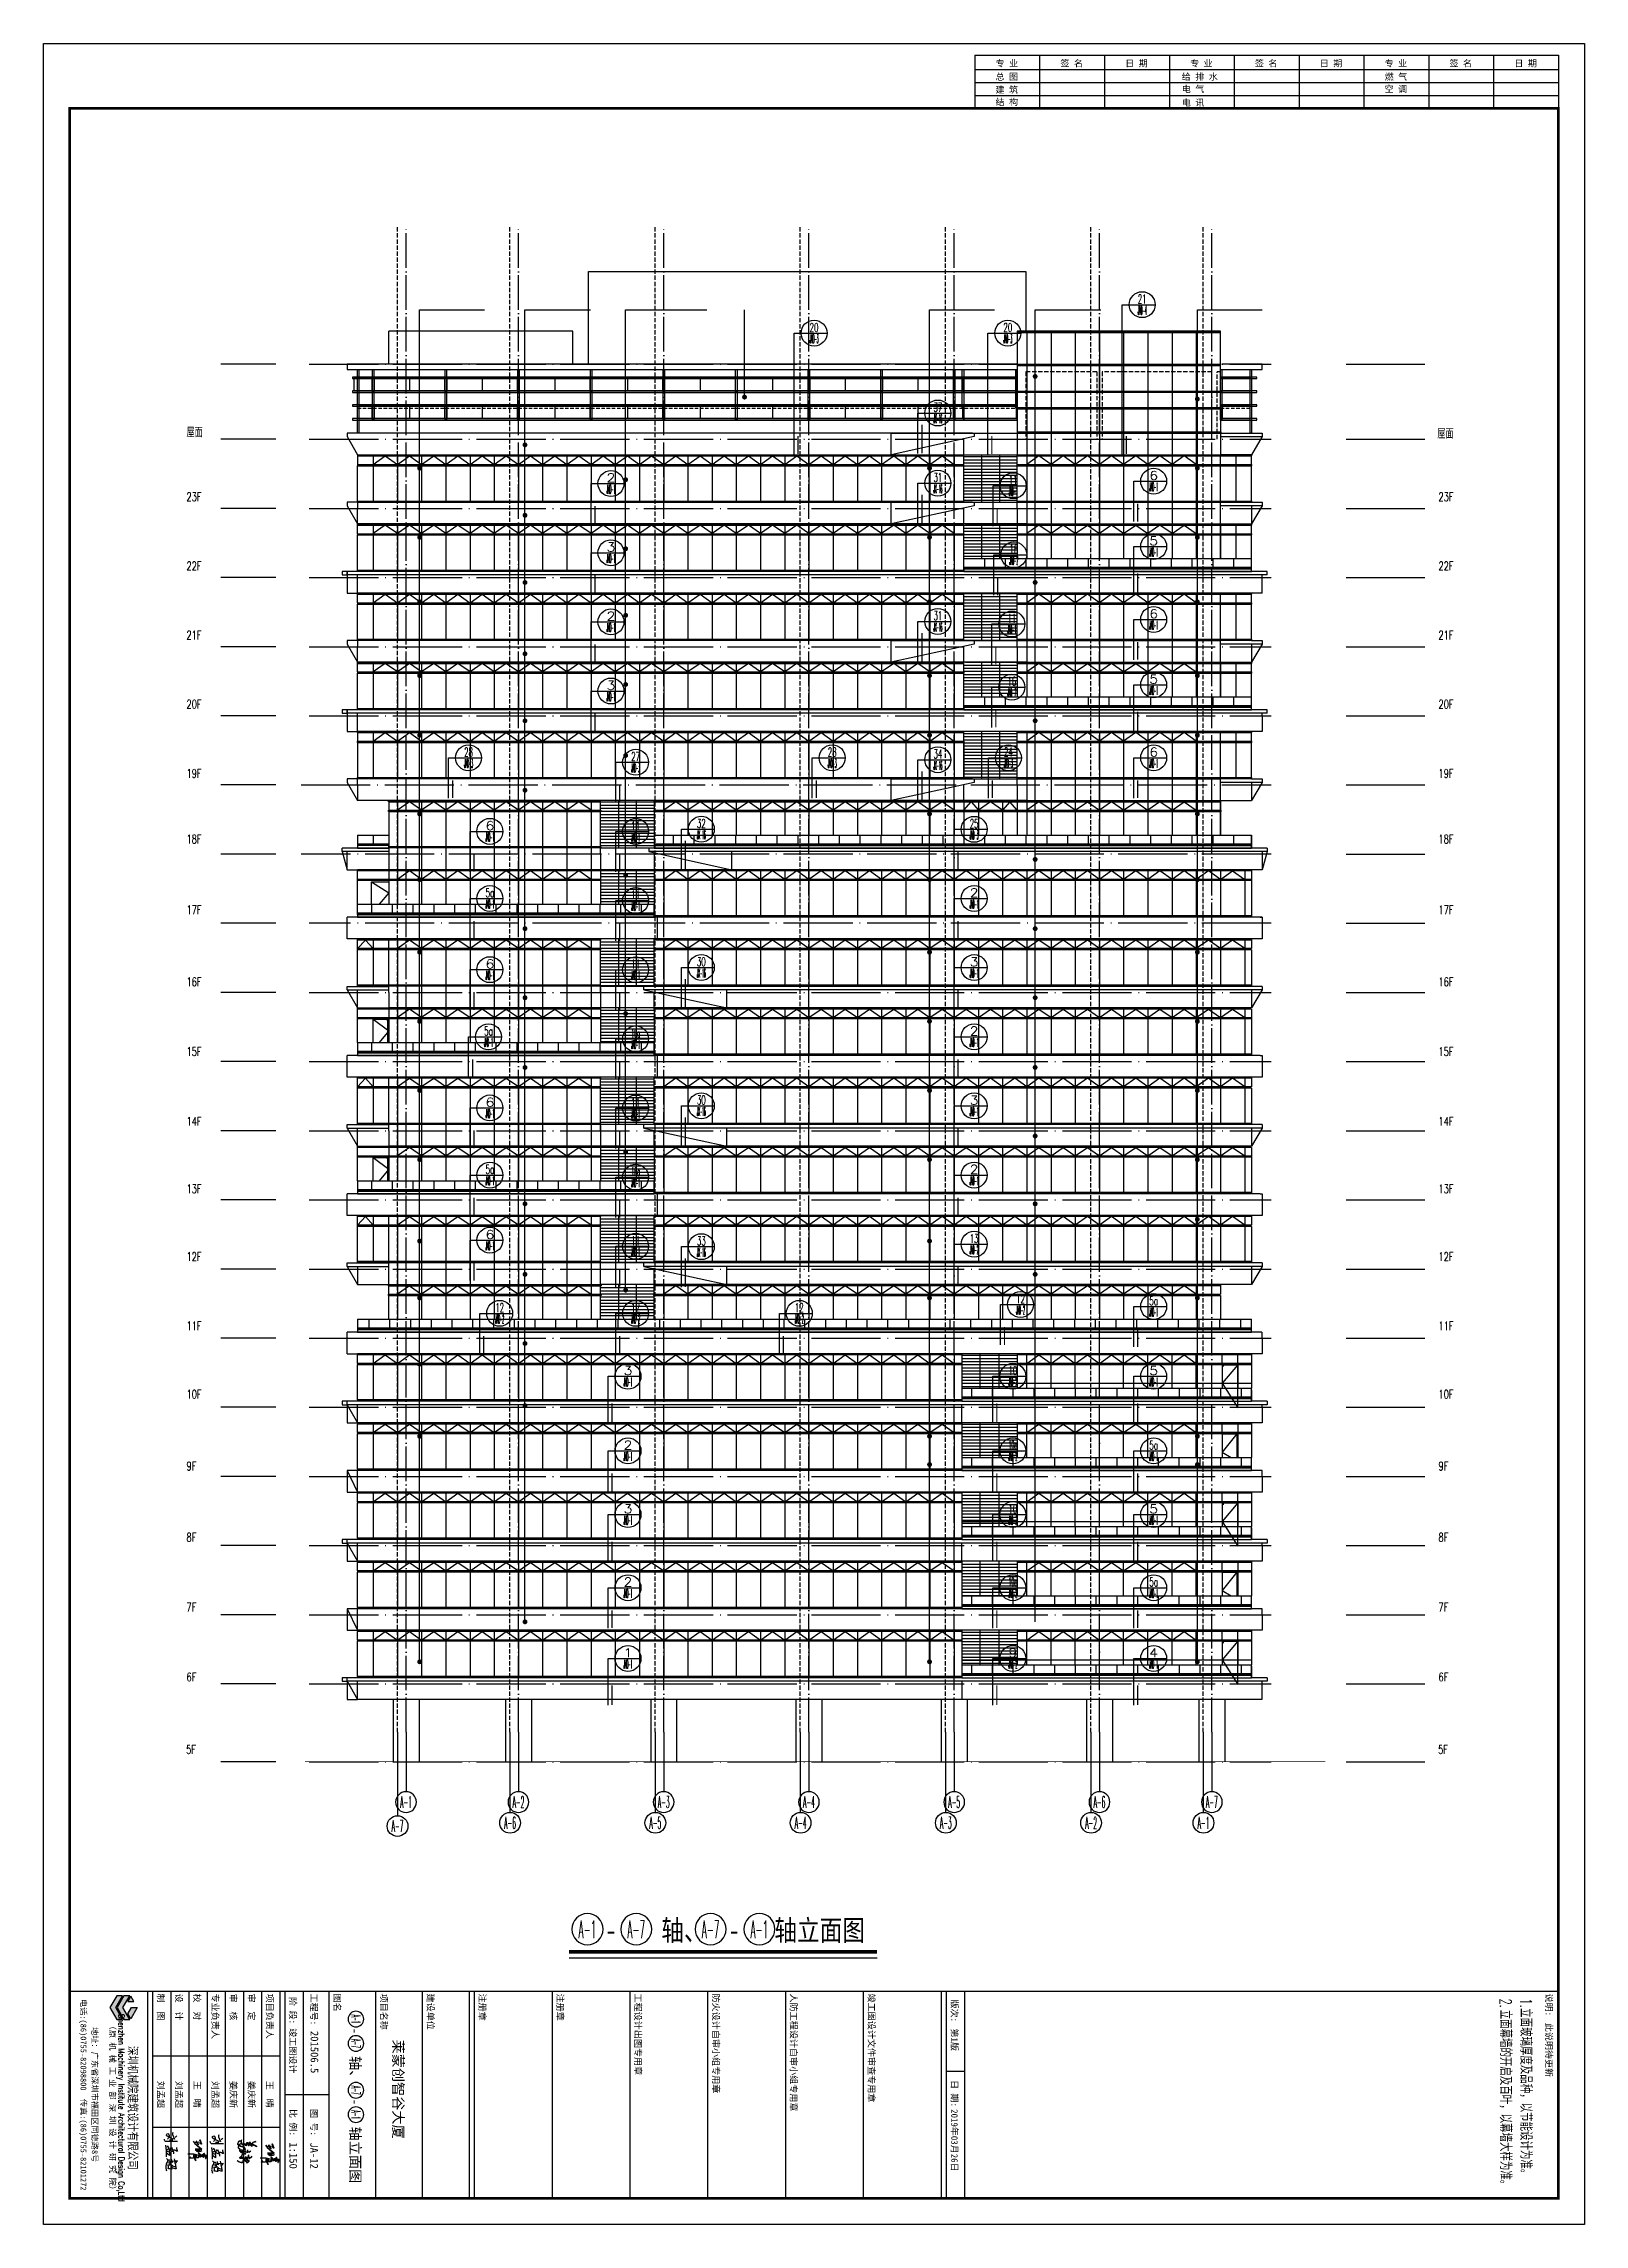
# Model space of a CAD drawing. Extents: x 1980812 to 2578970, y -669191 to 284498.
# Drawn here: x 2354384 to 2443484, y -343756 to -217606 of the extents above; entities that cross this region are included whole.
import ezdxf
from ezdxf.enums import TextEntityAlignment as Align

# ---------------------------------------------------------------- set-up
doc = ezdxf.new("R2010")
doc.units = 0
doc.header["$LTSCALE"] = 1000
doc.header["$MEASUREMENT"] = 0
for name, pattern in [('CONTINOUS', [0]), ('DASH', [0.35, 0.25, -0.1]), ('DOTE', [2.42, 2, -0.2, 0.02, -0.2]), ('HIDDEN', [0.375, 0.25, -0.125])]:
    doc.linetypes.add(name, pattern=pattern)
for name, color, linetype in [('0-电子签名', 7, 'Continuous'), ('0-立面(轮廓)', 63, 'CONTINOUS'), ('7-LM填充', 8, 'Continuous'), ('7-LM结构线、轮廓线', 40, 'Continuous'), ('8', 8, 'Continuous'), ('ALUM', 157, 'Continuous'), ('AXIS', 3, 'Continuous'), ('AXIS_TEXT', 7, 'Continuous'), ('CURTWALL', 2, 'Continuous'), ('DIM_ELEV', 3, 'Continuous'), ('DIM_LEAD', 3, 'Continuous'), ('DIM_SYMB', 3, 'Continuous'), ('dote', 1, 'DOTE'), ('ELEV-4', 157, 'Continuous'), ('GLASS', 230, 'Continuous'), ('hatch', 8, 'Continuous'), ('HIDDEN', 8, 'HIDDEN'), ('LB铝板', 4, 'Continuous'), ('PJ', 4, 'Continuous'), ('PUB_DIM', 3, 'Continuous'), ('PUB_TEXT', 7, 'Continuous'), ('TK', 1, 'Continuous'), ('WALL', 4, 'Continuous'), ('可见看线', 63, 'Continuous'), ('柱网', 1, 'DOTE'), ('节点', 3, 'Continuous')]:
    doc.layers.add(name, color=color, linetype=linetype)
doc.styles.add('_TCH_AXIS', font='COMPLEX', dxfattribs={"bigfont": 'GBCBIG'})
doc.styles.add('COMP', font='COMPLEX.shx', dxfattribs={"bigfont": 'hztxt'})
doc.styles.add('COMPLEX', font='COMPLEX')
doc.styles.add('HEITI', font='simplex.shx', dxfattribs={"width": 0.6, "bigfont": 'hztxt.shx'})
doc.styles.add('HZTXTW', font='txtw.shx', dxfattribs={"width": 0.6, "bigfont": 'hztxtw.shx'})
doc.styles.add('SONGTI', font='NSimSun.ttf', dxfattribs={"width": 1.1})
doc.styles.add('黑体', font='simhei.ttf')
pattern_1 = [(0, (1050455.02, -1419414.14), (0, 180), [])]

msp = doc.modelspace()

# ---------------------------------------------------------------- texts
at = {"layer": 'DIM_ELEV', "color": 7, "style": 'HZTXTW', "width": 0.7}
for s, p in [('屋面', (2362646, -240369.9)), ('屋面', (2434979, -240441.9)), ('23F', (2362646, -244069.4)), ('23F', (2435047.4, -244069.4)), ('22F', (2362646, -248069.4)), ('22F', (2435047.4, -248069.4)), ('21F', (2362646, -252069.4)), ('21F', (2435047.4, -252069.4)), ('20F', (2362646, -256069.4)), ('20F', (2435047.4, -256069.4)), ('19F', (2362646, -260069.4)), ('19F', (2435047.4, -260069.4)), ('18F', (2362646, -263869.9)), ('18F', (2435047.4, -263869.9)), ('17F', (2362646, -267958.9)), ('17F', (2435047.4, -267958.9)), ('16F', (2362646, -272128.4)), ('16F', (2435047.4, -272128.4)), ('15F', (2362646, -276163.4)), ('15F', (2435047.4, -276163.4)), ('14F', (2362646, -280198.4)), ('14F', (2435047.4, -280198.4)), ('13F', (2362646, -284098.4)), ('13F', (2435047.4, -284098.4)), ('12F', (2362646, -288024.9)), ('12F', (2435047.4, -288024.9)), ('11F', (2362646, -292032.9)), ('11F', (2435047.4, -292032.9)), ('10F', (2362646, -295986.9)), ('10F', (2435047.4, -295986.9)), ('9F', (2362646, -300136.4)), ('9F', (2435047.4, -300136.4)), ('8F', (2362646, -304259.4)), ('8F', (2435047.4, -304259.4)), ('7F', (2362646, -308300.4)), ('7F', (2435047.4, -308300.4)), ('6F', (2362646, -312341.9)), ('6F', (2435047.4, -312341.9)), ('5F', (2362622, -316531.4)), ('5F', (2435023.4, -316531.4))]:
    msp.add_text(s, height=500, dxfattribs=at).set_placement(p)
at = {"layer": 'PUB_TEXT', "style": '黑体', "width": 0.8}
for s, p in [('轴、      轴立面图', (2390105.7, -327341)), ('-', (2386871.5, -327341)), ('-', (2393992, -327341))]:
    msp.add_text(s, height=1200, dxfattribs=at).set_placement(p)
for p in [(2372114.5, -332399.9), (2372114.5, -336515.1)]:
    msp.add_text('-', height=600, rotation=270, dxfattribs=at).set_placement(p)
at = {"layer": 'TK', "style": 'SONGTI'}
for s, p in [('制  图', (2360971.7, -330402.1)), ('设  计', (2362021.7, -330402.1)), ('校  对', (2363071.7, -330402.1)), ('专业负责人', (2364121.7, -330402.1)), ('审  核', (2365171.7, -330402.1)), ('审  定', (2366221.7, -330402.1)), ('项目负责人', (2367271.7, -330402.1)), ('工程号:', (2369825.4, -330402.1)), ('图名', (2371171.7, -330402.1)), ('项目名称', (2373871.7, -330402.1)), ('建设单位', (2376571.7, -330402.1)), ('注册章', (2379571.7, -330402.1)), ('注册章', (2384071.7, -330402.1)), ('工程设计出图专用章', (2388571.7, -330402.1)), ('防火设计自审小组专用章', (2393071.7, -330402.1)), ('人防工程设计自审小组专用章', (2397571.7, -330402.1)), ('竣工图设计文件审查专用章', (2402071.7, -330402.1)), ('版次:', (2406871.7, -330747.7)), ('日 期:', (2406871.7, -335403.5)), ('比 例:', (2368621.7, -337079))]:
    msp.add_text(s, height=375, rotation=270, dxfattribs=at).set_placement(p)
at = {"layer": 'TK'}
for s, height, style, p in [('电话:(86)0755-82098800  传真:(86)0755-82101272', 338.437, 'SONGTI', (2356520.4, -336255.6)), ('地址：广东省深圳市福田区同德路8号', 338.437, 'SONGTI', (2357174.6, -336255.6)), ('（原 机 械 工 业 部 深 圳 设 计 研 究 院）', 342, 'SONGTI', (2358198.6, -337012.7)), ('深圳机械院建筑设计有限公司', 525, 'HEITI', (2359241.2, -337012.7))]:
    msp.add_text(s, height=height, rotation=270, dxfattribs=dict(at, style=style)).set_placement(p, align=Align.CENTER)
at = {"layer": 'TK', "style": 'SONGTI'}
for s, p in [('阶 段:', (2368794.1, -331385.2)), ('图 号:', (2370022.4, -337854.9))]:
    msp.add_text(s, height=375, rotation=270, dxfattribs=at).set_placement(p, align=Align.MIDDLE_CENTER)
at = {"layer": 'TK', "style": 'HEITI', "width": 0.7}
msp.add_text('Shenzhen Machinery Institute Architectural Design Co,Ltd', height=343.5, rotation=270, dxfattribs=at).set_placement((2358710, -337012.7), align=Align.CENTER)
at = {"layer": 'TK', "color": 4, "style": 'SONGTI'}
msp.add_text('竣工图设计', height=375, rotation=270, dxfattribs=at).set_placement((2368794.1, -333713.2), align=Align.MIDDLE_CENTER)
for s, height, p in [('201506.5', 450, (2369825.4, -332565.8)), ('第1版', 375, (2406871.7, -332421.7)), ('轴、      轴立面图', 600, (2372114.5, -334017)), ('莱蒙创智谷大厦', 600, (2374594.4, -333068.7)), ('刘孟超', 375, (2360971.7, -335451.8)), ('刘孟超', 375, (2362021.7, -335451.8)), ('王  晴', 375, (2363071.7, -335451.8)), ('刘孟超', 375, (2364121.7, -335451.8)), ('姜庆新', 375, (2365171.7, -335451.8)), ('姜庆新', 375, (2366221.7, -335451.8)), ('王  晴', 375, (2367271.7, -335451.8)), ('2019年03月26日', 375, (2406871.7, -337091)), ('1:150', 450, (2368600.7, -339012.1)), ('JA-12', 450, (2369805.2, -339012.1))]:
    msp.add_text(s, height=height, rotation=270, dxfattribs=at).set_placement(p)

# ---------------------------------------------------------------- blocks, each defined once
blk = doc.blocks.new('1432r5sdf')
at = {"layer": 'WALL', "color": 2}
for p, q in [((-37001, -430), (-37001, 470)), ((15299, 470), (15299, -430)), ((15299, -430), (-37001, -430))]:
    blk.add_line(p, q, dxfattribs=at)
blk = doc.blocks.new('1234adgsga')
at = {"layer": 'hatch'}
h = blk.add_hatch(dxfattribs=at)
h.set_pattern_fill('玻璃', color=256, scale=150, style=0, double=1)
h.set_pattern_definition([(0, (-1362187.04, -1108698.71), (0, 180), [])])
h.paths.add_polyline_path([(-1950, 765), (-1950, 1325), (-5150, 1325), (-5150, 565), (-5120, 565), (-5120, 485), (-5150, 485), (-5150, -675), (-1950, -675), (-1950, 685), (-1980, 685), (-1980, 765)])
at = {"layer": '0-立面(轮廓)', "color": 2}
for p, q in [((11610, 1310), (11600, 1310)), ((11610, 1255), (11610, 1310)), ((11610, 1255), (11600, 1255)), ((-5150, -375), (11600, -375)), ((-5150, -675), (11600, -675))]:
    blk.add_line(p, q, dxfattribs=at)
at = {"layer": '7-LM填充', "color": 8}
blk.add_line((9980, 590), (9980, 690), dxfattribs=at)
at = {"layer": '7-LM结构线、轮廓线', "color": 2}
blk.add_lwpolyline([(9900, 760), (9900, 1325)], dxfattribs=at)
at = {"layer": '8'}
for p, q in [((-39200, 1325), (-39200, -1425)), ((-37800, 1325), (-37800, -1425)), ((-36400, 1325), (-36400, -1425)), ((-35000, 1325), (-35000, -1425)), ((-33600, 1325), (-33600, -1425)), ((-32200, 1325), (-32200, -1425)), ((-30800, 1325), (-30800, -1425)), ((-29400, 1325), (-29400, -1425)), ((-28000, 1325), (-28000, -1425)), ((-26600, 1325), (-26600, -1425)), ((-25200, 1325), (-25200, -1425)), ((-23800, 1325), (-23800, -1425)), ((-22400, 1325), (-22400, -1425)), ((-21000, 1325), (-21000, -1425)), ((-19600, 1325), (-19600, -1425)), ((-18200, 1325), (-18200, -1425)), ((-16800, 1325), (-16800, -1425)), ((-15400, 1325), (-15400, -1425)), ((-14000, 1325), (-14000, -1425)), ((-12600, 1325), (-12600, -1425)), ((-11200, 1325), (-11200, -1425)), ((-9800, 1325), (-9800, -1425)), ((-8400, 1325), (-8400, -1425)), ((-7000, 1325), (-7000, -1425)), ((-5600, 1325), (-5600, -1425)), ((-4100, -675), (-4100, 1325)), ((-3000, -675), (-3000, 1325)), ((-1400, -675), (-1400, 1325)), ((0, -675), (0, 1325)), ((1400, -675), (1400, 1325)), ((2800, -675), (2800, 1325)), ((4200, -675), (4200, 1325)), ((5600, -675), (5600, 1325)), ((7000, -675), (7000, 1325)), ((8400, -675), (8400, 1325)), ((10800, -1775), (10800, 1325)), ((9900, 690), (9900, -675)), ((-5150, -1225), (11600, -1225))]:
    blk.add_line(p, q, dxfattribs=at)
at = {"layer": '8', "color": 2}
for p, q in [((-5150, 1325), (-5150, 690)), ((-1950, 1325), (-1950, -675)), ((-5150, 690), (-5150, -1425))]:
    blk.add_line(p, q, dxfattribs=at)
for points in [[(11600, 1325), (11600, 1310)], [(9900, 760), (9900, 760), (9910, 760), (9910, 690), (9900, 690), (9900, -675)], [(11600, 1255), (11600, 760)], [(11600, 762), (11600, -675)]]:
    blk.add_lwpolyline(points, dxfattribs=at)
at = {"layer": '8'}
for points in [[(-39200, 760), (-38500, 1255), (-37800, 760)], [(-37800, 760), (-37100, 1255), (-36400, 760)], [(-36400, 760), (-35700, 1255), (-35000, 760)], [(-35000, 760), (-34300, 1255), (-33600, 760)], [(-33600, 760), (-32900, 1255), (-32200, 760)], [(-32200, 760), (-31500, 1255), (-30800, 760)], [(-30800, 760), (-30100, 1255), (-29400, 760)], [(-29400, 760), (-28700, 1255), (-28000, 760)], [(-28000, 760), (-27300, 1255), (-26600, 760)], [(-26600, 760), (-25900, 1255), (-25200, 760)], [(-25200, 760), (-24500, 1255), (-23800, 760)], [(-23800, 760), (-23100, 1255), (-22400, 760)], [(-22400, 760), (-21700, 1255), (-21000, 760)], [(-21000, 760), (-20300, 1255), (-19600, 760)], [(-19600, 760), (-18900, 1255), (-18200, 760)], [(-18200, 760), (-17500, 1255), (-16800, 760)], [(-16800, 760), (-16100, 1255), (-15400, 760)], [(-15400, 760), (-14700, 1255), (-14000, 760)], [(-14000, 760), (-13300, 1255), (-12600, 760)], [(-12600, 760), (-11900, 1255), (-11200, 760)], [(-11200, 760), (-10500, 1255), (-9800, 760)], [(-9800, 760), (-9100, 1255), (-8400, 760)], [(-8400, 760), (-7700, 1255), (-7000, 760)], [(-7000, 760), (-6300, 1255), (-5600, 760)], [(-1400, 760), (-700, 1255), (0, 760)], [(0, 760), (700, 1255), (1400, 760)], [(1400, 760), (2100, 1255), (2800, 760)], [(2800, 760), (3500, 1255), (4200, 760)], [(4200, 760), (4900, 1255), (5600, 760)], [(5600, 760), (6300, 1255), (7000, 760)], [(7000, 760), (7700, 1255), (8400, 760)], [(9900, 690), (10800, 690), (10800, -675)], [(10800, 690), (9900, -375), (10800, -1814)]]:
    blk.add_lwpolyline(points, dxfattribs=at)
at = {"layer": 'ALUM'}
for p, q in [((-5150, 1310), (-40100, 1310)), ((11600, 1310), (-1950, 1310)), ((-5150, 1255), (-40100, 1255)), ((-5150, 760), (-40100, 760)), ((-5150, 690), (-40100, 690)), ((11600, 1255), (-1950, 1255)), ((11600, 760), (-1950, 760)), ((11600, 690), (-1950, 690)), ((-5150, -1348), (-40100, -1348)), ((-5150, -1405), (-40100, -1405))]:
    blk.add_line(p, q, dxfattribs=at)
at = {"layer": 'ELEV-4'}
for p, q in [((-4600, -675), (-4600, -1275)), ((-3400, -675), (-3400, -1275)), ((-2200, -675), (-2200, -1275)), ((-1000, -675), (-1000, -1275)), ((200, -675), (200, -1275)), ((1400, -675), (1400, -1275)), ((2600, -675), (2600, -1275)), ((3800, -675), (3800, -1275)), ((5000, -675), (5000, -1275)), ((6200, -675), (6200, -1275)), ((7400, -675), (7400, -1275)), ((8600, -675), (8600, -1275)), ((9800, -675), (9800, -1275)), ((11000, -675), (11000, -1275)), ((11600, -755), (11600, -1425))]:
    blk.add_line(p, q, dxfattribs=at)
at = {"layer": 'GLASS', "color": 2}
for p, q in [((-5150, -1175), (11600, -1175)), ((-5150, -1275), (11600, -1275))]:
    blk.add_line(p, q, dxfattribs=at)
at = {"layer": 'WALL', "color": 2}
for p, q in [((-40110, 1310), (-40110, 1255)), ((-40100, 1310), (-40110, 1310)), ((12200, 1325), (-40100, 1325)), ((-40100, 1310), (-40100, 1325)), ((12200, 2225), (12200, 1325)), ((-40100, 1255), (-40110, 1255)), ((-40110, 760), (-40110, 690)), ((-40100, 760), (-40110, 760)), ((-40100, 690), (-40110, 690)), ((-40100, 760), (-40100, 1255)), ((-40100, -1348), (-40100, 690)), ((11600, -1425), (11600, -675)), ((-40700, -1625), (-40700, -1425)), ((-5150, -1425), (-40700, -1425)), ((12500, -1625), (-40700, -1625)), ((-40110, -1348), (-40110, -1405)), ((-40100, -1348), (-40110, -1348)), ((-40110, -1348), (-40110, -1405)), ((-40100, -1348), (-40110, -1348)), ((-40100, -1405), (-40110, -1405)), ((-40100, -1405), (-40110, -1405)), ((-40100, -1425), (-40100, -1405)), ((-40100, -1775), (-40100, -1625)), ((12500, -1425), (11600, -1425)), ((12200, -1775), (12200, -1625)), ((12500, -1425), (12500, -1625))]:
    blk.add_line(p, q, dxfattribs=at)
blk.add_lwpolyline([(11600, -1275), (-5150, -1275), (-5150, -1425), (11600, -1425)], close=True, dxfattribs=at)
blk = doc.blocks.new('12434')
at = {"layer": 'hatch'}
h = blk.add_hatch(dxfattribs=at)
h.set_pattern_fill('玻璃', color=256, scale=150, style=0, double=1)
h.set_pattern_definition([(0, (-1375049.77, -1128909.08), (0, 180), [])])
h.paths.add_polyline_path([(-35813, 555), (-35813, 1115), (-38913, 1115), (-38913, 355), (-38883, 355), (-38883, 275), (-38913, 275), (-38913, -845), (-35813, -845), (-35813, 475), (-35843, 475), (-35843, 555)])
at = {"layer": '0-立面(轮廓)', "color": 2}
for p, q in [((-52963, 2165), (-52963, 1115)), ((-51163, 1115), (-51163, 2015)), ((-38913, 1115), (-38913, 2015)), ((-35813, 1115), (-35813, 2066)), ((-1263, 2015), (-1263, 1115)), ((-52963, 1115), (-51163, 1115)), ((-51163, 1115), (-51193, 1115)), ((-51193, 1115), (-51193, 1045)), ((-51163, 550), (-51193, 550)), ((-51193, 550), (-51193, 480)), ((-51163, 480), (-51193, 480)), ((-51163, 550), (-51163, 1045)), ((-51163, -885), (-51163, 480)), ((-38913, 1115), (-38883, 1115)), ((-35863, 1115), (-38913, 1115)), ((-38913, 1045), (-38883, 1045)), ((-38913, 550), (-38913, 1045)), ((-38913, 550), (-38883, 550)), ((-38913, -885), (-38913, 480)), ((-38883, 480), (-38913, 480)), ((-38883, 1115), (-38883, 1045)), ((-38883, 550), (-38883, 480)), ((-35813, 550), (-35843, 550)), ((-35843, 550), (-35843, 480)), ((-35843, 480), (-35813, 480)), ((-35813, 550), (-35813, 1115)), ((-35813, -885), (-35813, 480)), ((-52963, -885), (-1263, -885)), ((-52963, -885), (-52963, -1485))]:
    blk.add_line(p, q, dxfattribs=at)
at = {"layer": '8'}
for p, q in [((-50663, 2015), (-50663, -885)), ((-49263, 2015), (-49263, -885)), ((-47863, 2015), (-47863, -885)), ((-46463, 2015), (-46463, -885)), ((-45063, 2015), (-45063, -885)), ((-43663, 2015), (-43663, -885)), ((-42263, 2015), (-42263, -885)), ((-40863, 2015), (-40863, -885)), ((-39463, 2015), (-39463, -885)), ((-49963, 1045), (-50663, 555)), ((-49963, 1045), (-49263, 555)), ((-48563, 1045), (-49263, 555)), ((-48563, 1045), (-47863, 555)), ((-47163, 1045), (-47863, 555)), ((-47163, 1045), (-46463, 555)), ((-45763, 1045), (-46463, 555)), ((-45763, 1045), (-45063, 555)), ((-44363, 1045), (-45063, 555)), ((-44363, 1045), (-43663, 555)), ((-42963, 1045), (-43663, 555)), ((-42963, 1045), (-42263, 555)), ((-41563, 1045), (-42263, 555)), ((-41563, 1045), (-40863, 555)), ((-40163, 1045), (-40863, 555)), ((-40163, 1045), (-39463, 555)), ((-37880, 1115), (-37880, -885)), ((-36847, 1115), (-36847, -885)), ((-35263, 1115), (-35263, -845)), ((-33863, 1115), (-33863, -885)), ((-32463, 1115), (-32463, -885)), ((-31063, 1115), (-31063, -885)), ((-29663, 1115), (-29663, -885)), ((-28263, 1115), (-28263, -885)), ((-26863, 1115), (-26863, -885)), ((-25463, 1115), (-25463, -885)), ((-24063, 1115), (-24063, -885)), ((-22663, 1115), (-22663, -885)), ((-21263, 1115), (-21263, -885)), ((-19863, 1115), (-19863, -885)), ((-18463, 1115), (-18463, -885)), ((-17063, 1115), (-17063, -885)), ((-15663, 1115), (-15663, -885)), ((-14263, 1115), (-14263, -885)), ((-12863, 1115), (-12863, -885)), ((-11463, 1115), (-11463, -885)), ((-10063, 1115), (-10063, -885)), ((-8663, 1115), (-8663, -885)), ((-7263, 1115), (-7263, -885)), ((-5863, 1115), (-5863, -885)), ((-4463, 1115), (-4463, -885)), ((-52963, -1435), (-1263, -1435))]:
    blk.add_line(p, q, dxfattribs=at)
at = {"layer": '8', "color": 2}
for p, q in [((-1263, 1115), (-35863, 1115)), ((-3063, 1115), (-3063, 550)), ((-3063, 480), (-3063, -885))]:
    blk.add_line(p, q, dxfattribs=at)
at = {"layer": '8'}
for points in [[(-33863, 555), (-34563, 1045), (-35263, 555)], [(-32463, 555), (-33163, 1045), (-33863, 555)], [(-31063, 555), (-31763, 1045), (-32463, 555)], [(-29663, 555), (-30363, 1045), (-31063, 555)], [(-28263, 555), (-28963, 1045), (-29663, 555)], [(-26863, 555), (-27563, 1045), (-28263, 555)], [(-25463, 555), (-26163, 1045), (-26863, 555)], [(-24063, 555), (-24763, 1045), (-25463, 555)], [(-22663, 555), (-23363, 1045), (-24063, 555)], [(-21263, 555), (-21963, 1045), (-22663, 555)], [(-19863, 555), (-20563, 1045), (-21263, 555)], [(-18463, 555), (-19163, 1045), (-19863, 555)], [(-17063, 555), (-17763, 1045), (-18463, 555)], [(-15663, 555), (-16363, 1045), (-17063, 555)], [(-14263, 555), (-14963, 1045), (-15663, 555)], [(-12863, 555), (-13563, 1045), (-14263, 555)], [(-11463, 555), (-12163, 1045), (-12863, 555)], [(-10063, 555), (-10763, 1045), (-11463, 555)], [(-8663, 555), (-9363, 1045), (-10063, 555)], [(-7263, 555), (-7963, 1045), (-8663, 555)], [(-5863, 555), (-6563, 1045), (-7263, 555)], [(-4463, 555), (-5163, 1045), (-5863, 555)]]:
    blk.add_lwpolyline(points, dxfattribs=at)
at = {"layer": 'ALUM'}
for p, q in [((-51163, 1115), (-38913, 1115)), ((-51163, 1045), (-38913, 1045)), ((-51163, 550), (-38913, 550)), ((-51163, 480), (-38913, 480)), ((-35843, 550), (-3063, 550)), ((-35843, 480), (-3063, 480)), ((-3063, 1100), (-35813, 1100)), ((-3063, 1045), (-35813, 1045)), ((-35813, 550), (-18413, 550)), ((-35813, 480), (-18413, 480))]:
    blk.add_line(p, q, dxfattribs=at)
at = {"layer": 'ELEV-4'}
for p, q in [((-52313, -885), (-52313, -1485)), ((-51113, -885), (-51113, -1485)), ((-49913, -885), (-49913, -1485)), ((-48713, -885), (-48713, -1485)), ((-47513, -885), (-47513, -1485)), ((-46313, -885), (-46313, -1485)), ((-45113, -885), (-45113, -1485)), ((-43913, -885), (-43913, -1485)), ((-42713, -885), (-42713, -1485)), ((-41513, -885), (-41513, -1485)), ((-40313, -885), (-40313, -1485)), ((-39113, -885), (-39113, -1485)), ((-37913, -885), (-37913, -1485)), ((-36713, -885), (-36713, -1485)), ((-35513, -885), (-35513, -1485)), ((-34313, -885), (-34313, -1485)), ((-33113, -885), (-33113, -1485)), ((-31913, -885), (-31913, -1485)), ((-30713, -885), (-30713, -1485)), ((-29513, -885), (-29513, -1485)), ((-28313, -885), (-28313, -1485)), ((-27113, -885), (-27113, -1485)), ((-25913, -885), (-25913, -1485)), ((-24713, -885), (-24713, -1485)), ((-23513, -885), (-23513, -1485)), ((-22313, -885), (-22313, -1485)), ((-21113, -885), (-21113, -1485)), ((-19913, -885), (-19913, -1485)), ((-18713, -885), (-18713, -1485)), ((-17513, -885), (-17513, -1485)), ((-16313, -885), (-16313, -1485)), ((-15113, -885), (-15113, -1485)), ((-13913, -885), (-13913, -1485)), ((-12713, -885), (-12713, -1485)), ((-11513, -885), (-11513, -1485)), ((-10313, -885), (-10313, -1485)), ((-9113, -885), (-9113, -1485)), ((-7913, -885), (-7913, -1485)), ((-6713, -885), (-6713, -1485)), ((-5513, -885), (-5513, -1485)), ((-4313, -885), (-4313, -1485)), ((-3113, -885), (-3113, -1485)), ((-1913, -885), (-1913, -1485))]:
    blk.add_line(p, q, dxfattribs=at)
at = {"layer": 'GLASS', "color": 2}
for p, q in [((-52963, -1385), (-1263, -1385)), ((-52963, -1485), (-1263, -1485))]:
    blk.add_line(p, q, dxfattribs=at)
at = {"layer": 'WALL', "color": 2}
for p, q in [((-1263, -1635), (-1263, -885)), ((-53563, -2885), (-53563, -1635)), ((-663, -1635), (-53563, -1635)), ((-663, -1635), (-663, -1985))]:
    blk.add_line(p, q, dxfattribs=at)
blk.add_lwpolyline([(-1263, -1485), (-52963, -1485), (-52963, -1635), (-1263, -1635)], close=True, dxfattribs=at)
blk.add_lwpolyline([(-53563, -2885), (-52963, -2885)], dxfattribs=at)
blk = doc.blocks.new('14123541325')
at = {"layer": 'hatch'}
h = blk.add_hatch(dxfattribs=at)
h.set_pattern_fill('玻璃', color=256, scale=150, style=0, double=1)
h.set_pattern_definition([(0, (-1363068.23, -1132663.94), (0, 180), [])])
h.paths.add_polyline_path([(-23831, -1390), (-23831, 720), (-23861, 720), (-23861, 800), (-23831, 800), (-23831, 1360), (-25480, 1360), (-25480, -1390)])
h.paths.add_polyline_path([(-26901, 720), (-26931, 720), (-26931, -1390), (-25480, -1390), (-25480, 1360), (-26931, 1360), (-26931, 800), (-26901, 800)])
at = {"layer": '0-立面(轮廓)', "color": 2}
for p, q in [((-41581, 1360), (-41581, 2260)), ((10719, 1360), (-41581, 1360)), ((-40991, 1345), (-40981, 1345)), ((-40991, 1290), (-40991, 1345)), ((-40991, 1290), (-40981, 1290)), ((-40981, 1345), (-40981, 1360)), ((-40981, 795), (-40981, 1290)), ((-39191, 1345), (-39181, 1345)), ((-39191, 1290), (-39191, 1345)), ((-39191, 1290), (-39181, 1290)), ((-39181, 1345), (-39181, 1360)), ((-39181, 795), (-39181, 1290)), ((-26931, 1345), (-26931, 1360)), ((-26921, 1345), (-26931, 1345)), ((-26931, 795), (-26931, 1290)), ((-26921, 1290), (-26931, 1290)), ((-26921, 1290), (-26921, 1345)), ((-23841, 1345), (-23831, 1345)), ((-23841, 1290), (-23841, 1345)), ((-23841, 1290), (-23831, 1290)), ((-23831, 1345), (-23831, 1360)), ((-23831, 795), (-23831, 1290)), ((10719, 1360), (10719, 1345)), ((10729, 1345), (10719, 1345)), ((10729, 1290), (10719, 1290)), ((10719, 1290), (10719, 795)), ((10729, 1290), (10729, 1345)), ((-40991, 795), (-40981, 795)), ((-40991, 725), (-40991, 795)), ((-40991, 725), (-40981, 725)), ((-40981, -1315), (-40981, 725)), ((-39191, 795), (-39181, 795)), ((-39191, 725), (-39191, 795)), ((-39191, 725), (-39181, 725)), ((-39181, -1313), (-39181, 725)), ((-26921, 795), (-26931, 795)), ((-26931, -1315), (-26931, 725)), ((-26921, 725), (-26931, 725)), ((-26921, 725), (-26921, 795)), ((-23841, 795), (-23831, 795)), ((-23841, 725), (-23841, 795)), ((-23841, 725), (-23831, 725)), ((-23831, -1315), (-23831, 725)), ((10719, 725), (10719, -1315)), ((-41581, -1390), (-39181, -1390)), ((-41581, -1590), (-41581, -1390)), ((-41581, -1590), (-40981, -2640)), ((-41581, -1590), (-39181, -1590)), ((-40991, -1315), (-40981, -1315)), ((-40991, -1372), (-40991, -1315)), ((-40991, -1372), (-40981, -1372)), ((-40981, -1390), (-40981, -1372)), ((-39191, -1385), (-39191, -1315)), ((-39191, -1385), (-39181, -1385)), ((-39181, -1740), (-39181, -1385)), ((-26921, -1315), (-26931, -1315)), ((-26931, -1740), (-26931, -1385)), ((-26921, -1385), (-26931, -1385)), ((-24431, -1390), (-26931, -1390)), ((-26921, -1385), (-26921, -1315)), ((11319, -1390), (-24431, -1390)), ((-24431, -1590), (-24431, -1390)), ((11319, -1590), (-24431, -1590)), ((-23841, -1315), (-23831, -1315)), ((-23841, -1372), (-23841, -1315)), ((-23841, -1372), (-23831, -1372)), ((-23831, -1390), (-23831, -1372)), ((-23831, -2640), (-23831, -1721)), ((-19631, -2640), (-19631, -1590)), ((10729, -1315), (10719, -1315)), ((10729, -1372), (10719, -1372)), ((10719, -1372), (10719, -1390)), ((10719, -1590), (10719, -2640)), ((10729, -1372), (10729, -1315)), ((11319, -1390), (11319, -1590))]:
    blk.add_line(p, q, dxfattribs=at)
at = {"layer": '0-立面(轮廓)'}
blk.add_line((-24431, -1590), (-24431, -1390), dxfattribs=at)
at = {"layer": '0-立面(轮廓)', "color": 2}
for points in [[(11219, 2610), (11319, 2610), (11319, 1360), (10719, 1360)], [(-24431, -1590), (-19631, -2640)], [(11319, -1590), (10719, -2640)]]:
    blk.add_lwpolyline(points, dxfattribs=at)
at = {"layer": '8'}
for p, q in [((-40081, 1360), (-40081, -1390)), ((-38681, 1360), (-38681, -1740)), ((-37281, 1360), (-37281, -1740)), ((-35881, 1360), (-35881, -1740)), ((-34481, 1360), (-34481, -1740)), ((-33081, 1360), (-33081, -1740)), ((-31681, 1360), (-31681, -1740)), ((-30281, 1360), (-30281, -1740)), ((-28881, 1360), (-28881, -1740)), ((-27481, 1360), (-27481, -1740)), ((-25898, 1360), (-25898, -1390)), ((-24865, 1360), (-24865, -1390)), ((-23281, 1360), (-23281, -1390)), ((-21881, 1360), (-21881, -1390)), ((-20481, 1360), (-20481, -1390)), ((-19081, 1360), (-19081, -1390)), ((-17681, 1360), (-17681, -1390)), ((-16281, 1360), (-16281, -1390)), ((-14881, 1360), (-14881, -1390)), ((-13481, 1360), (-13481, -1390)), ((-12081, 1360), (-12081, -1390)), ((-10681, 1360), (-10681, -1390)), ((-9281, 1360), (-9281, -1390)), ((-7881, 1360), (-7881, -1390)), ((-6481, 1360), (-6481, -1390)), ((-5081, 1360), (-5081, -1390)), ((-3681, 1360), (-3681, -1390)), ((-2281, 1360), (-2281, -1390)), ((-881, 1360), (-881, -1390)), ((519, 1360), (519, -1390)), ((1919, 1360), (1919, -1390)), ((3319, 1360), (3319, -1390)), ((4719, 1360), (4719, -1390)), ((6119, 1360), (6119, -1390)), ((7519, 1360), (7519, -1390)), ((8919, 1360), (8919, -1390)), ((10319, 1360), (10319, -1390))]:
    blk.add_line(p, q, dxfattribs=at)
for points in [[(-40081, 795), (-40531, 1290), (-40981, 795)], [(-37281, 795), (-37981, 1285), (-38681, 795)], [(-35881, 795), (-36581, 1285), (-37281, 795)], [(-34481, 795), (-35181, 1285), (-35881, 795)], [(-33081, 795), (-33781, 1285), (-34481, 795)], [(-31681, 795), (-32381, 1285), (-33081, 795)], [(-30281, 795), (-30981, 1285), (-31681, 795)], [(-28881, 795), (-29581, 1285), (-30281, 795)], [(-27481, 795), (-28181, 1285), (-28881, 795)], [(-21881, 800), (-22581, 1290), (-23281, 800)], [(-20481, 800), (-21181, 1290), (-21881, 800)], [(-19081, 800), (-19781, 1290), (-20481, 800)], [(-17681, 800), (-18381, 1290), (-19081, 800)], [(-16281, 800), (-16981, 1290), (-17681, 800)], [(-14881, 800), (-15581, 1290), (-16281, 800)], [(-13481, 800), (-14181, 1290), (-14881, 800)], [(-12081, 800), (-12781, 1290), (-13481, 800)], [(-10681, 800), (-11381, 1290), (-12081, 800)], [(-9281, 800), (-9981, 1290), (-10681, 800)], [(-7881, 800), (-8581, 1290), (-9281, 800)], [(-6481, 800), (-7181, 1290), (-7881, 800)], [(-5081, 800), (-5781, 1290), (-6481, 800)], [(-3681, 800), (-4381, 1290), (-5081, 800)], [(-2281, 800), (-2981, 1290), (-3681, 800)], [(-881, 800), (-1581, 1290), (-2281, 800)], [(519, 800), (-181, 1290), (-881, 800)], [(1919, 800), (1219, 1290), (519, 800)], [(3319, 800), (2619, 1290), (1919, 800)], [(4719, 800), (4019, 1290), (3319, 800)], [(6119, 800), (5419, 1290), (4719, 800)], [(7519, 800), (6819, 1290), (6119, 800)], [(8919, 800), (8219, 1290), (7519, 800)], [(10319, 800), (9619, 1290), (8919, 800)]]:
    blk.add_lwpolyline(points, dxfattribs=at)
at = {"layer": 'ALUM'}
for p, q in [((-26931, 1345), (-40981, 1345)), ((-26931, 1290), (-40981, 1290)), ((10719, 1345), (-23831, 1345)), ((10719, 1290), (-23831, 1290)), ((-26931, 795), (-40981, 795)), ((-26931, 725), (-40981, 725)), ((10719, 795), (-23841, 795)), ((10719, 725), (-23841, 725)), ((-39181, -1315), (-40981, -1315)), ((-39191, -1372), (-40981, -1372)), ((-26931, -1315), (-39181, -1315)), ((-26931, -1385), (-39181, -1385)), ((10719, -1315), (-23831, -1315)), ((10719, -1372), (-23831, -1372))]:
    blk.add_line(p, q, dxfattribs=at)
blk = doc.blocks.new('1243152435')
at = {"layer": 'hatch'}
h = blk.add_hatch(dxfattribs=at)
h.set_pattern_fill('玻璃', color=256, scale=150, style=0, double=1)
h.set_pattern_definition([(0, (-1375344.22, -1135722.17), (0, 180), [])])
h.paths.add_polyline_path([(-36107, 342), (-36107, 2302), (-39207, 2302), (-39207, 1737), (-39197, 1737), (-39197, 1667), (-39207, 342)])
at = {"layer": '0-立面(轮廓)', "color": 2}
for p, q in [((-53257, 2302), (-53257, 3352)), ((-51457, 3202), (-51457, 2302)), ((-39207, 3495), (-39207, 2302)), ((-1557, 3202), (-1557, 2302)), ((-53267, 2232), (-53267, 2287)), ((-53257, 2287), (-53267, 2287)), ((-53267, 2232), (-53257, 2232)), ((-53257, 2302), (-51457, 2302)), ((-53257, 2287), (-53257, 2302)), ((-53257, 302), (-53257, 2232)), ((-51467, 2232), (-51467, 2302)), ((-51457, 2302), (-51467, 2302)), ((-51467, 1667), (-51467, 1737)), ((-51457, 1737), (-51467, 1737)), ((-51457, 2232), (-51457, 1737)), ((-51457, 1667), (-51457, 302)), ((-39207, 2302), (-39197, 2302)), ((-39197, 2232), (-39207, 2232)), ((-39207, 2232), (-39207, 1737)), ((-39207, 1737), (-39197, 1737)), ((-39197, 1667), (-39207, 1667)), ((-39207, 1667), (-39207, 302)), ((-1557, 2302), (-39197, 2302)), ((-39197, 2232), (-39197, 2302)), ((-39197, 1667), (-39197, 1737)), ((-36117, 2232), (-36117, 2287)), ((-36107, 2287), (-36117, 2287)), ((-36117, 2232), (-36107, 2232)), ((-36117, 1667), (-36117, 1737)), ((-36107, 1737), (-36117, 1737)), ((-36117, 1667), (-36107, 1667)), ((-36107, 2302), (-36107, 2287)), ((-36107, 2232), (-36107, 1737)), ((-36107, 1667), (-36107, -371)), ((-1557, 2232), (-1557, 1737)), ((-1547, 1737), (-1557, 1737)), ((-1547, 1667), (-1557, 1667)), ((-1557, 1667), (-1557, -371)), ((-1547, 1667), (-1547, 1737)), ((-53257, 302), (-36107, 302)), ((-53257, 302), (-53257, -298)), ((-1057, -448), (-53857, -448)), ((-53857, -798), (-53857, -448)), ((-35907, -1698), (-35907, -448)), ((-1547, -371), (-1557, -371)), ((-1557, -428), (-1557, -448)), ((-1547, -428), (-1557, -428)), ((-1547, -428), (-1547, -371))]:
    blk.add_line(p, q, dxfattribs=at)
blk.add_lwpolyline([(-51467, 1667), (-51457, 1667)], dxfattribs=at)
at = {"layer": '7-LM填充', "color": 8}
blk.add_line((-51537, 1567), (-51537, 1667), dxfattribs=at)
at = {"layer": '7-LM结构线、轮廓线', "color": 2}
for p, q in [((-51457, 2232), (-51457, 1737)), ((-51457, 1667), (-51457, 302))]:
    blk.add_line(p, q, dxfattribs=at)
at = {"layer": '8'}
for p, q in [((-50957, 3202), (-50957, 302)), ((-49557, 3202), (-49557, 302)), ((-48157, 3202), (-48157, 302)), ((-46757, 3202), (-46757, 302)), ((-45357, 3202), (-45357, 302)), ((-43957, 3202), (-43957, 302)), ((-42557, 3202), (-42557, 302)), ((-41157, 3202), (-41157, 302)), ((-39757, 3202), (-39757, 302)), ((-38174, 2302), (-38174, 302)), ((-37141, 2302), (-37141, 302)), ((-35557, 2302), (-35557, -448)), ((-34157, 2232), (-34157, -448)), ((-32757, 2232), (-32757, -448)), ((-31357, 2232), (-31357, -448)), ((-29957, 2232), (-29957, -448)), ((-28557, 2232), (-28557, -448)), ((-27157, 2232), (-27157, -448)), ((-25757, 2232), (-25757, -448)), ((-24357, 2232), (-24357, -448)), ((-22957, 2232), (-22957, -448)), ((-21557, 2232), (-21557, -448)), ((-20157, 2232), (-20157, -448)), ((-18757, 2232), (-18757, -448)), ((-17357, 2232), (-17357, -448)), ((-15957, 2232), (-15957, -448)), ((-14557, 2232), (-14557, -448)), ((-13157, 2232), (-13157, -448)), ((-11757, 2232), (-11757, -448)), ((-10357, 2232), (-10357, -448)), ((-8957, 2232), (-8957, -448)), ((-7557, 2232), (-7557, -448)), ((-6157, 2232), (-6157, -448)), ((-4757, 2302), (-4757, -448)), ((-3357, 2302), (-3357, -448)), ((-1957, 2302), (-1957, -448)), ((-53257, -248), (-36107, -248))]:
    blk.add_line(p, q, dxfattribs=at)
for points in [[(-52357, 302), (-52357, 1653), (-51537, 1653), (-51537, 302)], [(-52357, 1653), (-51457, 972), (-52003, 302)], [(-49557, 1742), (-50257, 2232), (-50957, 1742)], [(-48157, 1742), (-48857, 2232), (-49557, 1742)], [(-48157, 1742), (-47457, 2232), (-46757, 1742)], [(-45357, 1742), (-46057, 2232), (-46757, 1742)], [(-45357, 1742), (-44657, 2232), (-43957, 1742)], [(-42557, 1742), (-43257, 2232), (-43957, 1742)], [(-42557, 1742), (-41857, 2232), (-41157, 1742)], [(-41157, 1742), (-40457, 2232), (-39757, 1742)], [(-35557, 1742), (-34857, 2232), (-34157, 1742)], [(-34157, 1742), (-33457, 2232), (-32757, 1742)], [(-32757, 1742), (-32057, 2232), (-31357, 1742)], [(-31357, 1742), (-30657, 2232), (-29957, 1742)], [(-29957, 1742), (-29257, 2232), (-28557, 1742)], [(-28557, 1742), (-27857, 2232), (-27157, 1742)], [(-27157, 1742), (-26457, 2232), (-25757, 1742)], [(-25757, 1742), (-25057, 2232), (-24357, 1742)], [(-24357, 1742), (-23657, 2232), (-22957, 1742)], [(-22957, 1742), (-22257, 2232), (-21557, 1742)], [(-21557, 1742), (-20857, 2232), (-20157, 1742)], [(-20157, 1742), (-19457, 2232), (-18757, 1742)], [(-18757, 1742), (-18057, 2232), (-17357, 1742)], [(-17357, 1742), (-16657, 2232), (-15957, 1742)], [(-15957, 1742), (-15257, 2232), (-14557, 1742)], [(-14557, 1742), (-13857, 2232), (-13157, 1742)], [(-13157, 1742), (-12457, 2232), (-11757, 1742)], [(-11757, 1742), (-11057, 2232), (-10357, 1742)], [(-10357, 1742), (-9657, 2232), (-8957, 1742)], [(-8957, 1742), (-8257, 2232), (-7557, 1742)], [(-7557, 1742), (-6857, 2232), (-6157, 1742)], [(-6157, 1742), (-5457, 2232), (-4757, 1742)], [(-4757, 1742), (-4057, 2232), (-3357, 1742)], [(-3357, 1742), (-2657, 2232), (-1957, 1742)]]:
    blk.add_lwpolyline(points, dxfattribs=at)
at = {"layer": 'ALUM'}
for p, q in [((-51467, 2287), (-53257, 2287)), ((-51457, 2232), (-53257, 2232)), ((-39207, 1737), (-53257, 1737)), ((-39207, 1667), (-53257, 1667)), ((-39207, 2302), (-51457, 2302)), ((-39207, 2232), (-51457, 2232)), ((-1557, 2287), (-36107, 2287)), ((-1557, 2232), (-36107, 2232)), ((-1557, 1737), (-36107, 1737)), ((-1557, 1667), (-36107, 1667)), ((-1557, -371), (-36107, -371)), ((-1557, -428), (-36107, -428))]:
    blk.add_line(p, q, dxfattribs=at)
at = {"layer": 'ELEV-4'}
for p, q in [((-52457, 302), (-52457, -298)), ((-51257, 302), (-51257, -298)), ((-50057, 302), (-50057, -298)), ((-48857, 302), (-48857, -298)), ((-47657, 302), (-47657, -298)), ((-46457, 302), (-46457, -298)), ((-45257, 302), (-45257, -298)), ((-44057, 302), (-44057, -298)), ((-42857, 302), (-42857, -298)), ((-41657, 302), (-41657, -298)), ((-40457, 302), (-40457, -298)), ((-39257, 302), (-39257, -298)), ((-38057, 302), (-38057, -298)), ((-36857, 302), (-36857, -298)), ((-36107, 222), (-36107, -448))]:
    blk.add_line(p, q, dxfattribs=at)
at = {"layer": 'GLASS', "color": 2}
for p, q in [((-53257, -198), (-36107, -198)), ((-53257, -298), (-36107, -298))]:
    blk.add_line(p, q, dxfattribs=at)
at = {"layer": 'WALL', "color": 2}
blk.add_line((-36107, -448), (-36107, 302), dxfattribs=at)
blk.add_lwpolyline([(-36107, -298), (-53257, -298), (-53257, -448), (-36107, -448)], close=True, dxfattribs=at)
blk = doc.blocks.new('233223dzxzxcxcx23322323')
at = {"layer": 'hatch'}
h = blk.add_hatch(dxfattribs=at)
h.set_pattern_fill('玻璃', color=256, scale=150, style=0, double=1)
h.set_pattern_definition([(0, (-2326584.99, -1375847.3), (0, 180), [])])
h.paths.add_polyline_path([(-966348, -262384), (-966348, -261824), (-969548, -261824), (-969548, -262584), (-969518, -262584), (-969518, -262664), (-969548, -262664), (-969548, -263824), (-966348, -263824), (-966348, -262464), (-966378, -262464), (-966378, -262384)])
at = {"layer": '0-立面(轮廓)', "color": 2}
for p, q in [((-952788, -261839), (-952798, -261839)), ((-952788, -261894), (-952798, -261894)), ((-952788, -261894), (-952788, -261839)), ((-969548, -263824), (-952798, -263824))]:
    blk.add_line(p, q, dxfattribs=at)
at = {"layer": '7-LM结构线、轮廓线', "color": 2}
blk.add_line((-954498, -262459), (-954498, -263824), dxfattribs=at)
at = {"layer": '8', "color": 2}
for p, q in [((-1004498, -261824), (-1004498, -260924)), ((-969548, -261824), (-969548, -260774)), ((-952198, -260924), (-952198, -261824)), ((-1004508, -261839), (-1004508, -261894)), ((-1004498, -261839), (-1004508, -261839)), ((-1004508, -261839), (-1004508, -261894)), ((-1004498, -261839), (-1004508, -261839)), ((-1004498, -261894), (-1004508, -261894)), ((-1004498, -261894), (-1004508, -261894)), ((-952198, -261824), (-1004498, -261824)), ((-1004498, -261839), (-1004498, -261824)), ((-1004498, -262389), (-1004498, -261894)), ((-969548, -261824), (-969548, -262459)), ((-966348, -261824), (-966348, -262459)), ((-969548, -262459), (-969548, -264574)), ((-966348, -262459), (-966348, -263824))]:
    blk.add_line(p, q, dxfattribs=at)
at = {"layer": '8'}
for p, q in [((-1003598, -261824), (-1003598, -264574)), ((-1002198, -261824), (-1002198, -264574)), ((-1000798, -261824), (-1000798, -264574)), ((-999398, -261824), (-999398, -264574)), ((-997998, -261824), (-997998, -264574)), ((-996598, -261824), (-996598, -264574)), ((-995198, -261824), (-995198, -264574)), ((-993798, -261824), (-993798, -264574)), ((-992398, -261824), (-992398, -264574)), ((-990998, -261824), (-990998, -264574)), ((-989598, -261824), (-989598, -264574)), ((-988198, -261824), (-988198, -264574)), ((-986798, -261824), (-986798, -264574)), ((-985398, -261824), (-985398, -264574)), ((-983998, -261824), (-983998, -264574)), ((-982598, -261824), (-982598, -264574)), ((-981198, -261824), (-981198, -264574)), ((-979798, -261824), (-979798, -264574)), ((-978398, -261824), (-978398, -264574)), ((-976998, -261824), (-976998, -264574)), ((-975598, -261824), (-975598, -264574)), ((-974198, -261824), (-974198, -264574)), ((-972798, -261824), (-972798, -264574)), ((-971398, -261824), (-971398, -264574)), ((-969998, -261824), (-969998, -264574)), ((-968498, -263824), (-968498, -261824)), ((-967398, -263824), (-967398, -261824)), ((-965798, -263824), (-965798, -261824)), ((-964398, -263824), (-964398, -261824)), ((-962998, -263824), (-962998, -261824)), ((-961598, -263824), (-961598, -261824)), ((-960198, -263824), (-960198, -261824)), ((-958798, -263824), (-958798, -261824)), ((-957398, -263824), (-957398, -261824)), ((-955998, -263824), (-955998, -261824)), ((-953598, -261824), (-953598, -263824)), ((-953648, -262459), (-953648, -263824)), ((-969548, -264374), (-952798, -264374))]:
    blk.add_line(p, q, dxfattribs=at)
for points in [[(-1003598, -262384), (-1002898, -261894), (-1002198, -262384)], [(-1002198, -262384), (-1001498, -261894), (-1000798, -262384)], [(-1000798, -262384), (-1000098, -261894), (-999398, -262384)], [(-999398, -262384), (-998698, -261894), (-997998, -262384)], [(-997998, -262384), (-997298, -261894), (-996598, -262384)], [(-996598, -262384), (-995898, -261894), (-995198, -262384)], [(-995198, -262384), (-994498, -261894), (-993798, -262384)], [(-993798, -262384), (-993098, -261894), (-992398, -262384)], [(-992398, -262384), (-991698, -261894), (-990998, -262384)], [(-990998, -262384), (-990298, -261894), (-989598, -262384)], [(-989598, -262384), (-988898, -261894), (-988198, -262384)], [(-988198, -262384), (-987498, -261894), (-986798, -262384)], [(-986798, -262384), (-986098, -261894), (-985398, -262384)], [(-985398, -262384), (-984698, -261894), (-983998, -262384)], [(-983998, -262384), (-983298, -261894), (-982598, -262384)], [(-982598, -262384), (-981898, -261894), (-981198, -262384)], [(-981198, -262384), (-980498, -261894), (-979798, -262384)], [(-979798, -262384), (-979098, -261894), (-978398, -262384)], [(-978398, -262384), (-977698, -261894), (-976998, -262384)], [(-976998, -262384), (-976298, -261894), (-975598, -262384)], [(-975598, -262384), (-974898, -261894), (-974198, -262384)], [(-974198, -262384), (-973498, -261894), (-972798, -262384)], [(-972798, -262384), (-972098, -261894), (-971398, -262384)], [(-971398, -262384), (-970698, -261894), (-969998, -262384)], [(-965798, -262384), (-965098, -261894), (-964398, -262384)], [(-964398, -262384), (-963698, -261894), (-962998, -262384)], [(-962998, -262384), (-962298, -261894), (-961598, -262384)], [(-961598, -262384), (-960898, -261894), (-960198, -262384)], [(-960198, -262384), (-959498, -261894), (-958798, -262384)], [(-958798, -262384), (-958098, -261894), (-957398, -262384)], [(-957398, -262384), (-956698, -261894), (-955998, -262384)], [(-953648, -262459), (-954498, -263516), (-953988, -263824)], [(-954498, -262459), (-953648, -262459), (-953648, -263824)]]:
    blk.add_lwpolyline(points, dxfattribs=at)
at = {"layer": '8', "color": 2}
for points in [[(-954498, -262389), (-954498, -261824)], [(-954498, -262389), (-954498, -262389), (-954468, -262389), (-954468, -262459), (-954498, -262459), (-954498, -263824)], [(-952798, -261824), (-952798, -261839)], [(-952798, -261894), (-952798, -262389)], [(-952798, -262389), (-952798, -263824)]]:
    blk.add_lwpolyline(points, dxfattribs=at)
at = {"layer": 'ELEV-4'}
for p, q in [((-969548, -261839), (-1004498, -261839)), ((-969548, -261894), (-1004498, -261894)), ((-969548, -262389), (-1004498, -262389)), ((-952798, -261839), (-966348, -261839)), ((-952798, -261894), (-966348, -261894)), ((-952798, -262389), (-966348, -262389)), ((-969548, -262459), (-1004498, -262459)), ((-952798, -262459), (-966348, -262459)), ((-969548, -264497), (-1004498, -264497)), ((-969548, -264554), (-1004498, -264554)), ((-968998, -263824), (-968998, -264424)), ((-967798, -263824), (-967798, -264424)), ((-966598, -263824), (-966598, -264424)), ((-965398, -263824), (-965398, -264424)), ((-964198, -263824), (-964198, -264424)), ((-962998, -263824), (-962998, -264424)), ((-961798, -263824), (-961798, -264424)), ((-960598, -263824), (-960598, -264424)), ((-959398, -263824), (-959398, -264424)), ((-958198, -263824), (-958198, -264424)), ((-956998, -263824), (-956998, -264424)), ((-955798, -263824), (-955798, -264424)), ((-954598, -263824), (-954598, -264424)), ((-953398, -263824), (-953398, -264424))]:
    blk.add_line(p, q, dxfattribs=at)
at = {"layer": 'GLASS', "color": 2}
for p, q in [((-969548, -264324), (-952798, -264324)), ((-969548, -264424), (-952798, -264424))]:
    blk.add_line(p, q, dxfattribs=at)
at = {"layer": 'WALL', "color": 2}
for p, q in [((-1004508, -262389), (-1004508, -262459)), ((-1004498, -262389), (-1004508, -262389)), ((-1004498, -262459), (-1004508, -262459)), ((-1004498, -264497), (-1004498, -262459)), ((-1004508, -264497), (-1004508, -264554)), ((-1004498, -264497), (-1004508, -264497)), ((-1004508, -264497), (-1004508, -264554)), ((-1004498, -264497), (-1004508, -264497)), ((-1004498, -264554), (-1004508, -264554)), ((-1004498, -264554), (-1004508, -264554)), ((-1004498, -264924), (-1004498, -264554)), ((-952198, -264574), (-1004498, -264574)), ((-952798, -264574), (-952798, -263824)), ((-952198, -264924), (-952198, -264574))]:
    blk.add_line(p, q, dxfattribs=at)
blk.add_lwpolyline([(-952798, -264424), (-969548, -264424), (-969548, -264574), (-952798, -264574)], close=True, dxfattribs=at)
blk = doc.blocks.new('ASD')
at = {"color": 2}
for points in [[(-16, 77), (64, 77), (64, -2858), (-16, -2858)], [(4221, -368), (27, -368), (27, -458), (4221, -458)], [(4221, -1168), (27, -1168), (27, -1258), (4221, -1258)], [(4221, -1968), (27, -1968), (27, -2058), (4221, -2058)], [(4221, -2768), (27, -2768), (27, -2858), (4221, -2858)]]:
    blk.add_lwpolyline(points, close=True, dxfattribs=at)
at = {"layer": '8'}
for points in [[(2124, -458), (2124, -1168)], [(2124, -2058), (2124, -2768)]]:
    blk.add_lwpolyline(points, dxfattribs=at)
at = {"layer": 'ELEV-4'}
for points in [[(4174, -458), (74, -458), (74, -1168), (4174, -1168)], [(4174, -2058), (74, -2058), (74, -2768), (4174, -2768)]]:
    blk.add_lwpolyline(points, close=True, dxfattribs=at)
blk = doc.blocks.new('_AXISO')
blk.add_circle((0, 0), 0.5)
at = {"layer": 'AXIS_TEXT', "style": 'COMPLEX', "width": 1.041667}
blk.add_attdef('A', text='', height=0.56, dxfattribs=at).set_placement((-0.25, -0.28), (0.25, -0.28), align=Align.FIT)
blk = doc.blocks.new('会签栏0821')
at = {"layer": 'TK'}
for p, q in [((115148889, 23475903), (115148889, 23483403)), ((115148889, 23483403), (115150939, 23483403)), ((115149439, 23475903), (115149439, 23483403)), ((115149939, 23475903), (115149939, 23483403)), ((115150439, 23475903), (115150439, 23483403)), ((115150939, 23475903), (115150939, 23483403)), ((115148889, 23480903), (115150939, 23480903)), ((115148889, 23478403), (115150939, 23478403)), ((115148889, 23468403), (115148889, 23475903)), ((115148889, 23475903), (115150939, 23475903)), ((115149439, 23468403), (115149439, 23475903)), ((115149939, 23468403), (115149939, 23475903)), ((115150439, 23468403), (115150439, 23475903)), ((115150939, 23468403), (115150939, 23475903)), ((115148889, 23473403), (115150939, 23473403)), ((115148889, 23470903), (115150939, 23470903)), ((115148889, 23460903), (115148889, 23468403)), ((115148889, 23468403), (115150939, 23468403)), ((115149439, 23460903), (115149439, 23468403)), ((115149939, 23460903), (115149939, 23468403)), ((115150439, 23460903), (115150439, 23468403)), ((115150939, 23460903), (115150939, 23468403)), ((115148889, 23465903), (115150939, 23465903)), ((115148889, 23463403), (115150939, 23463403)), ((115148889, 23460903), (115150939, 23460903))]:
    blk.add_line(p, q, dxfattribs=at)
at = {"layer": 'TK', "style": 'SONGTI'}
for s, p in [('日 期', (115149324, 23481702)), ('签 名', (115149324, 23479202)), ('专 业', (115149324, 23476702)), ('燃 气', (115149842, 23476702)), ('空 调', (115150316, 23476702)), ('日 期', (115149324, 23474202)), ('签 名', (115149324, 23471702)), ('专 业', (115149324, 23469202)), ('给 排 水', (115149842, 23468880)), ('电 气', (115150316, 23468880)), ('电 讯', (115150842, 23468880)), ('日 期', (115149324, 23466702)), ('签 名', (115149324, 23464202)), ('专 业', (115149324, 23461702)), ('总 图', (115149842, 23461702)), ('建 筑', (115150342, 23461702)), ('结 构', (115150816, 23461702))]:
    blk.add_text(s, height=250, rotation=90, dxfattribs=at).set_placement(p)
blk = doc.blocks.new('立面说明1229')
at = {"layer": 'PUB_TEXT'}
blk.add_lwpolyline([(115942407, 22718483), (115942407, 22719083), (115943007, 22719083)], dxfattribs=at)
at = {"layer": 'PUB_TEXT', "style": 'HZTXTW', "width": 0.6}
for s, p in [('立面玻璃厚度及品种，以节能设计为准。', (115943734, 22716137)), ('2.', (115942992, 22714566)), ('1.', (115942992, 22716137)), ('立面幕墙的开启及百叶，以幕墙大样为准。', (115943849, 22714566))]:
    blk.add_text(s, height=900, dxfattribs=at).set_placement(p)
at = {"layer": 'TK', "style": 'SONGTI'}
for s, p in [('说明:', (115942602, 22718100)), ('此说明待更新', (115944855, 22718100))]:
    blk.add_text(s, height=500, dxfattribs=at).set_placement(p)
blk = doc.blocks.new('_index')
blk.add_line((-0.5, 0), (0.5, 0))
blk.add_circle((0, 0), 0.5)
at = {"style": 'COMP'}
for tag, width, p, p2 in [('1', 2.333333, (-0.17, 0.05), (0.17, 0.05)), ('-', 1.166667, (-0.17, -0.39), (0.17, -0.39))]:
    blk.add_attdef(tag, text='', height=0.34, dxfattribs=dict(at, width=width)).set_placement(p, p2, align=Align.FIT)
blk = doc.blocks.new('A$C312629BB')
at = {"layer": '节点'}
for p, q in [((41422, 79783), (42688, 79783)), ((41422, 71145), (41422, 79783)), ((22445, 71145), (22445, 78138)), ((22445, 78138), (23712, 78138)), ((33651, 71145), (33651, 78138)), ((33651, 78138), (34917, 78138)), ((29606, 73517), (30873, 73517)), ((29606, 71183), (29606, 73517)), ((10700, 69434), (11967, 69434)), ((10700, 67100), (10700, 69434)), ((29606, 69461), (30873, 69461)), ((29606, 67127), (29606, 69461)), ((42084, 69573), (43351, 69573)), ((42084, 67239), (42084, 69573)), ((33959, 69312), (35226, 69312)), ((33959, 66978), (33959, 69312)), ((42085, 65794), (43351, 65794)), ((42085, 63100), (42085, 65794)), ((10700, 65434), (11967, 65434)), ((10700, 63100), (10700, 65434)), ((33995, 65312), (35262, 65312)), ((33995, 62978), (33995, 65312)), ((10700, 61434), (11967, 61434)), ((10700, 59100), (10700, 61434)), ((29606, 61461), (30873, 61461)), ((29606, 59127), (29606, 61461)), ((33882, 61312), (35148, 61312)), ((33882, 58978), (33882, 61312)), ((42084, 61573), (43351, 61573)), ((42084, 59239), (42084, 61573)), ((10700, 57434), (11967, 57434)), ((10700, 55100), (10700, 57434)), ((33882, 57662), (35148, 57662)), ((33882, 55328), (33882, 57662)), ((42085, 57794), (43351, 57794)), ((42085, 55100), (42085, 57794)), ((2464, 53573), (3731, 53573)), ((2464, 51239), (2464, 53573)), ((12126, 53312), (13393, 53312)), ((12126, 50978), (12126, 53312)), ((23495, 53573), (24762, 53573)), ((23495, 51239), (23495, 53573)), ((29606, 53461), (30873, 53461)), ((29606, 51127), (29606, 53461)), ((33682, 53573), (34949, 53573)), ((33682, 51239), (33682, 53573)), ((42084, 53573), (43351, 53573)), ((42084, 51239), (42084, 53573)), ((3700, 46982), (3700, 49316)), ((12126, 49312), (13393, 49312)), ((12126, 46978), (12126, 49312)), ((15925, 49443), (17192, 49443)), ((15925, 47109), (15925, 49443)), ((31700, 49434), (32967, 49434)), ((31700, 47100), (31700, 49434)), ((3700, 45434), (4967, 45434)), ((3700, 43100), (3700, 45434)), ((31700, 45434), (32967, 45434)), ((31700, 43100), (31700, 45434)), ((12126, 45312), (13393, 45312)), ((12126, 42978), (12126, 45312)), ((3700, 38982), (3700, 41316)), ((12126, 41312), (13393, 41312)), ((12126, 38978), (12126, 41312)), ((15925, 41443), (17192, 41443)), ((15925, 39109), (15925, 41443)), ((31700, 41434), (32967, 41434)), ((31700, 39100), (31700, 41434)), ((3620, 37434), (4887, 37434)), ((3620, 35100), (3620, 37434)), ((12126, 37312), (13393, 37312)), ((12126, 34978), (12126, 37312)), ((31700, 37434), (32967, 37434)), ((31700, 35100), (31700, 37434)), ((3700, 30982), (3700, 33316)), ((12126, 33312), (13393, 33312)), ((12126, 30978), (12126, 33312)), ((15925, 33443), (17192, 33443)), ((15925, 31109), (15925, 33443)), ((31700, 33434), (32967, 33434)), ((31700, 31100), (31700, 33434)), ((3700, 29434), (4967, 29434)), ((3700, 27100), (3700, 29434)), ((12126, 29312), (13393, 29312)), ((12126, 26978), (12126, 29312)), ((31700, 29434), (32967, 29434)), ((31700, 27100), (31700, 29434)), ((3700, 25666), (4967, 25666)), ((3700, 23332), (3700, 25666)), ((12126, 25312), (13393, 25312)), ((12126, 22978), (12126, 25312)), ((15925, 25293), (17192, 25293)), ((15925, 22959), (15925, 25293)), ((31700, 25434), (32967, 25434)), ((31700, 23100), (31700, 25434)), ((34383, 21946), (35650, 21946)), ((34383, 19612), (34383, 21946)), ((42085, 21829), (43351, 21829)), ((42085, 19495), (42085, 21829)), ((4264, 21434), (5531, 21434)), ((4264, 19100), (4264, 21434)), ((12126, 21434), (13393, 21434)), ((12126, 19100), (12126, 21434)), ((21591, 21434), (22858, 21434)), ((21591, 19100), (21591, 21434)), ((11685, 17794), (12951, 17794)), ((11685, 15100), (11685, 17794)), ((33941, 17794), (35208, 17794)), ((33941, 15100), (33941, 17794)), ((42085, 17794), (43351, 17794)), ((42085, 15100), (42085, 17794)), ((11685, 13479), (12951, 13479)), ((11685, 11145), (11685, 13479)), ((33941, 13479), (35208, 13479)), ((33941, 11145), (33941, 13479)), ((42085, 13479), (43351, 13479)), ((42085, 11145), (42085, 13479)), ((11685, 9794), (12951, 9794)), ((11685, 7100), (11685, 9794)), ((33941, 9794), (35208, 9794)), ((33941, 7100), (33941, 9794)), ((42085, 9794), (43351, 9794)), ((42085, 7100), (42085, 9794)), ((11685, 5564), (12951, 5564)), ((11685, 3230), (11685, 5564)), ((33941, 5564), (35208, 5564)), ((33941, 3230), (33941, 5564)), ((42085, 5564), (43351, 5564)), ((42085, 3230), (42085, 5564)), ((11685, 1470), (12951, 1470)), ((11685, -1224), (11685, 1470)), ((33941, 1470), (35208, 1470)), ((33941, -1224), (33941, 1470)), ((42085, 1470), (43351, 1470)), ((42085, -1224), (42085, 1470))]:
    blk.add_line(p, q, dxfattribs=at)
at = {"layer": '节点', "ltscale": 0.5}
for p, q in [((3700, 49316), (4101, 49316)), ((3700, 41316), (4101, 41316)), ((3700, 33316), (4255, 33316))]:
    blk.add_line(p, q, dxfattribs=at)
at = {"layer": '节点', "ltscale": 0.5, "const_width": 75}
for points in [[(22670, 71145), (22670, 72178)], [(29831, 71183), (29831, 72850)], [(33876, 71145), (33876, 72178)], [(41647, 71145), (41647, 72178)], [(10925, 67100), (10925, 68133)], [(29831, 67127), (29831, 68793)], [(42309, 67239), (42309, 68272)], [(34184, 66978), (34184, 68011)], [(10925, 63100), (10925, 64133)], [(34220, 62978), (34220, 64011)], [(42310, 63100), (42310, 64233)], [(29831, 59127), (29831, 60793)], [(10925, 59100), (10925, 60133)], [(34107, 58978), (34107, 60011)], [(42309, 59239), (42309, 60272)], [(10925, 55100), (10925, 56133)], [(34107, 55328), (34107, 56361)], [(42310, 55100), (42310, 56233)], [(2689, 51239), (2689, 52272)], [(12351, 50978), (12351, 52011)], [(23720, 51239), (23720, 52272)], [(29831, 51127), (29831, 52793)], [(33907, 51239), (33907, 52272)], [(42309, 51239), (42309, 52272)], [(3925, 46982), (3925, 48015)], [(12351, 46978), (12351, 48011)], [(16150, 47109), (16150, 48775)], [(31925, 47100), (31925, 48133)], [(3925, 43100), (3925, 44133)], [(31925, 43100), (31925, 44133)], [(12351, 42978), (12351, 44011)], [(16150, 39109), (16150, 40775)], [(3925, 38982), (3925, 40015)], [(12351, 38978), (12351, 40011)], [(31925, 39100), (31925, 40133)], [(3845, 35100), (3845, 36133)], [(12351, 34978), (12351, 36011)], [(31925, 35100), (31925, 36133)], [(16150, 31109), (16150, 32775)], [(3925, 30982), (3925, 32015)], [(12351, 30978), (12351, 32011)], [(31925, 31100), (31925, 32133)], [(3925, 27100), (3925, 28133)], [(12351, 26978), (12351, 28011)], [(31925, 27100), (31925, 28133)], [(3925, 23332), (3925, 24365)], [(12351, 22978), (12351, 24011)], [(16150, 22959), (16150, 24625)], [(31925, 23100), (31925, 24133)], [(34608, 19612), (34608, 20644)], [(42310, 19495), (42310, 20528)], [(4489, 19100), (4489, 20133)], [(12351, 19100), (12351, 20133)], [(21816, 19100), (21816, 20133)], [(11910, 15100), (11910, 16233)], [(34166, 15100), (34166, 16233)], [(42310, 15100), (42310, 16233)], [(11910, 11145), (11910, 12178)], [(34166, 11145), (34166, 12178)], [(42310, 11145), (42310, 12178)], [(11910, 7100), (11910, 8233)], [(34166, 7100), (34166, 8233)], [(42310, 7100), (42310, 8233)], [(11910, 3230), (11910, 4262)], [(34166, 3230), (34166, 4262)], [(42310, 3230), (42310, 4262)], [(11910, -1224), (11910, -91)], [(34166, -1224), (34166, -91)], [(42310, -1224), (42310, -91)]]:
    blk.add_lwpolyline(points, dxfattribs=at)
at = {"layer": '节点', "ltscale": 0.5}
ref = blk.add_blockref('_index', (42572, 79783), dxfattribs=dict(at, xscale=1500.000000075524, yscale=1500.000000075524, zscale=1500.000000075524))
ref.add_attrib('1', '21', dxfattribs={"layer": '0', "height": 510, "rotation": 360, "style": 'COMP', "width": 0.724138}).set_placement((42317, 79858), (42827, 79858), align=Align.FIT)
ref.add_attrib('-', 'JAD-4', dxfattribs={"layer": '0', "height": 510, "style": 'COMP', "width": 0.21}).set_placement((42317, 79198), (42827, 79198), align=Align.FIT)
ref = blk.add_blockref('_index', (23596, 78138), dxfattribs=dict(at, xscale=1500.000000075524, yscale=1500.000000075524, zscale=1500.000000075524))
ref.add_attrib('1', '20', dxfattribs={"layer": '0', "height": 510, "rotation": 360, "style": 'COMP', "width": 0.617647}).set_placement((23341, 78213), (23851, 78213), align=Align.FIT)
ref.add_attrib('-', 'JAD-3', dxfattribs={"layer": '0', "height": 510, "style": 'COMP', "width": 0.214286}).set_placement((23341, 77553), (23851, 77553), align=Align.FIT)
ref = blk.add_blockref('_index', (34801, 78138), dxfattribs=dict(at, xscale=1500.000000075524, yscale=1500.000000075524, zscale=1500.000000075524))
ref.add_attrib('1', '20', dxfattribs={"layer": '0', "height": 510, "rotation": 360, "style": 'COMP', "width": 0.617647}).set_placement((34546, 78213), (35056, 78213), align=Align.FIT)
ref.add_attrib('-', 'JAD-3', dxfattribs={"layer": '0', "height": 510, "style": 'COMP', "width": 0.214286}).set_placement((34546, 77553), (35056, 77553), align=Align.FIT)
ref = blk.add_blockref('_index', (30757, 73517), dxfattribs=dict(at, xscale=1500.000000075524, yscale=1500.000000075524, zscale=1500.000000075524))
ref.add_attrib('1', '37', dxfattribs={"layer": '0', "height": 510, "rotation": 360, "style": 'COMP', "width": 0.636364}).set_placement((30502, 73592), (31012, 73592), align=Align.FIT)
ref.add_attrib('-', 'JX-16', dxfattribs={"layer": '0', "height": 510, "style": 'COMP', "width": 0.233333}).set_placement((30502, 72932), (31012, 72932), align=Align.FIT)
ref = blk.add_blockref('_index', (11851, 69434), dxfattribs=dict(at, xscale=1500.000000075524, yscale=1500.000000075524, zscale=1500.000000075524))
ref.add_attrib('1', '2', dxfattribs={"layer": '0', "height": 510, "rotation": 360, "style": 'COMP', "width": 1.5}).set_placement((11596, 69509), (12106, 69509), align=Align.FIT)
ref.add_attrib('-', 'JAD-1', dxfattribs={"layer": '0', "height": 510, "style": 'COMP', "width": 0.225806}).set_placement((11596, 68849), (12106, 68849), align=Align.FIT)
ref = blk.add_blockref('_index', (30757, 69461), dxfattribs=dict(at, xscale=1500.000000075524, yscale=1500.000000075524, zscale=1500.000000075524))
ref.add_attrib('1', '31', dxfattribs={"layer": '0', "height": 510, "rotation": 360, "style": 'COMP', "width": 0.75}).set_placement((30502, 69536), (31012, 69536), align=Align.FIT)
ref.add_attrib('-', 'JX-16', dxfattribs={"layer": '0', "height": 510, "style": 'COMP', "width": 0.233333}).set_placement((30502, 68876), (31012, 68876), align=Align.FIT)
ref = blk.add_blockref('_index', (35110, 69312), dxfattribs=dict(at, xscale=1500.000000075524, yscale=1500.000000075524, zscale=1500.000000075524))
ref.add_attrib('1', '11', dxfattribs={"layer": '0', "height": 510, "rotation": 360, "style": 'COMP', "width": 0.875}).set_placement((34855, 69387), (35365, 69387), align=Align.FIT)
ref.add_attrib('-', 'JAD-1', dxfattribs={"layer": '0', "height": 510, "style": 'COMP', "width": 0.225806}).set_placement((34855, 68727), (35365, 68727), align=Align.FIT)
ref = blk.add_blockref('_index', (43235, 69573), dxfattribs=dict(at, xscale=1500.000000075524, yscale=1500.000000075524, zscale=1500.000000075524))
ref.add_attrib('1', '6', dxfattribs={"layer": '0', "height": 510, "rotation": 360, "style": 'COMP', "width": 1.5}).set_placement((42980, 69648), (43490, 69648), align=Align.FIT)
ref.add_attrib('-', 'JAD-1', dxfattribs={"layer": '0', "height": 510, "style": 'COMP', "width": 0.225806}).set_placement((42980, 68988), (43490, 68988), align=Align.FIT)
ref = blk.add_blockref('_index', (11851, 65434), dxfattribs=dict(at, xscale=1500.000000075524, yscale=1500.000000075524, zscale=1500.000000075524))
ref.add_attrib('1', '3', dxfattribs={"layer": '0', "height": 510, "rotation": 360, "style": 'COMP', "width": 1.5}).set_placement((11596, 65509), (12106, 65509), align=Align.FIT)
ref.add_attrib('-', 'JAD-1', dxfattribs={"layer": '0', "height": 510, "style": 'COMP', "width": 0.225806}).set_placement((11596, 64849), (12106, 64849), align=Align.FIT)
ref = blk.add_blockref('_index', (35146, 65312), dxfattribs=dict(at, xscale=1500.000000075524, yscale=1500.000000075524, zscale=1500.000000075524))
ref.add_attrib('1', '16', dxfattribs={"layer": '0', "height": 510, "rotation": 360, "style": 'COMP', "width": 0.724138}).set_placement((34891, 65387), (35401, 65387), align=Align.FIT)
ref.add_attrib('-', 'JAD-2', dxfattribs={"layer": '0', "height": 510, "style": 'COMP', "width": 0.214286}).set_placement((34891, 64727), (35401, 64727), align=Align.FIT)
ref = blk.add_blockref('_index', (43235, 65794), dxfattribs=dict(at, xscale=1500.000000075524, yscale=1500.000000075524, zscale=1500.000000075524))
ref.add_attrib('1', '5', dxfattribs={"layer": '0', "height": 510, "rotation": 360, "style": 'COMP', "width": 1.5}).set_placement((42980, 65869), (43490, 65869), align=Align.FIT)
ref.add_attrib('-', 'JAD-1', dxfattribs={"layer": '0', "height": 510, "style": 'COMP', "width": 0.225806}).set_placement((42980, 65209), (43490, 65209), align=Align.FIT)
ref = blk.add_blockref('_index', (11851, 61434), dxfattribs=dict(at, xscale=1500.000000075524, yscale=1500.000000075524, zscale=1500.000000075524))
ref.add_attrib('1', '2', dxfattribs={"layer": '0', "height": 510, "rotation": 360, "style": 'COMP', "width": 1.5}).set_placement((11596, 61509), (12106, 61509), align=Align.FIT)
ref.add_attrib('-', 'JAD-1', dxfattribs={"layer": '0', "height": 510, "style": 'COMP', "width": 0.225806}).set_placement((11596, 60849), (12106, 60849), align=Align.FIT)
ref = blk.add_blockref('_index', (30757, 61461), dxfattribs=dict(at, xscale=1500.000000075524, yscale=1500.000000075524, zscale=1500.000000075524))
ref.add_attrib('1', '31', dxfattribs={"layer": '0', "height": 510, "rotation": 360, "style": 'COMP', "width": 0.75}).set_placement((30502, 61536), (31012, 61536), align=Align.FIT)
ref.add_attrib('-', 'JX-16', dxfattribs={"layer": '0', "height": 510, "style": 'COMP', "width": 0.233333}).set_placement((30502, 60876), (31012, 60876), align=Align.FIT)
ref = blk.add_blockref('_index', (35032, 61312), dxfattribs=dict(at, xscale=1500.000000075524, yscale=1500.000000075524, zscale=1500.000000075524))
ref.add_attrib('1', '11', dxfattribs={"layer": '0', "height": 510, "rotation": 360, "style": 'COMP', "width": 0.875}).set_placement((34777, 61387), (35287, 61387), align=Align.FIT)
ref.add_attrib('-', 'JAD-1', dxfattribs={"layer": '0', "height": 510, "style": 'COMP', "width": 0.225806}).set_placement((34777, 60727), (35287, 60727), align=Align.FIT)
ref = blk.add_blockref('_index', (43235, 61573), dxfattribs=dict(at, xscale=1500.000000075524, yscale=1500.000000075524, zscale=1500.000000075524))
ref.add_attrib('1', '6', dxfattribs={"layer": '0', "height": 510, "rotation": 360, "style": 'COMP', "width": 1.5}).set_placement((42980, 61648), (43490, 61648), align=Align.FIT)
ref.add_attrib('-', 'JAD-1', dxfattribs={"layer": '0', "height": 510, "style": 'COMP', "width": 0.225806}).set_placement((42980, 60988), (43490, 60988), align=Align.FIT)
ref = blk.add_blockref('_index', (11851, 57434), dxfattribs=dict(at, xscale=1500.000000075524, yscale=1500.000000075524, zscale=1500.000000075524))
ref.add_attrib('1', '3', dxfattribs={"layer": '0', "height": 510, "rotation": 360, "style": 'COMP', "width": 1.5}).set_placement((11596, 57509), (12106, 57509), align=Align.FIT)
ref.add_attrib('-', 'JAD-1', dxfattribs={"layer": '0', "height": 510, "style": 'COMP', "width": 0.225806}).set_placement((11596, 56849), (12106, 56849), align=Align.FIT)
ref = blk.add_blockref('_index', (35032, 57662), dxfattribs=dict(at, xscale=1500.000000075524, yscale=1500.000000075524, zscale=1500.000000075524))
ref.add_attrib('1', '16', dxfattribs={"layer": '0', "height": 510, "rotation": 360, "style": 'COMP', "width": 0.724138}).set_placement((34777, 57737), (35287, 57737), align=Align.FIT)
ref.add_attrib('-', 'JAD-2', dxfattribs={"layer": '0', "height": 510, "style": 'COMP', "width": 0.214286}).set_placement((34777, 57077), (35287, 57077), align=Align.FIT)
ref = blk.add_blockref('_index', (43235, 57794), dxfattribs=dict(at, xscale=1500.000000075524, yscale=1500.000000075524, zscale=1500.000000075524))
ref.add_attrib('1', '5', dxfattribs={"layer": '0', "height": 510, "rotation": 360, "style": 'COMP', "width": 1.5}).set_placement((42980, 57869), (43490, 57869), align=Align.FIT)
ref.add_attrib('-', 'JAD-1', dxfattribs={"layer": '0', "height": 510, "style": 'COMP', "width": 0.225806}).set_placement((42980, 57209), (43490, 57209), align=Align.FIT)
ref = blk.add_blockref('_index', (3615, 53573), dxfattribs=dict(at, xscale=1500.000000075524, yscale=1500.000000075524, zscale=1500.000000075524))
ref.add_attrib('1', '28', dxfattribs={"layer": '0', "height": 510, "rotation": 360, "style": 'COMP', "width": 0.617647}).set_placement((3360, 53648), (3870, 53648), align=Align.FIT)
ref.add_attrib('-', 'JAD-3', dxfattribs={"layer": '0', "height": 510, "style": 'COMP', "width": 0.214286}).set_placement((3360, 52988), (3870, 52988), align=Align.FIT)
ref = blk.add_blockref('_index', (24645, 53573), dxfattribs=dict(at, xscale=1500.000000075524, yscale=1500.000000075524, zscale=1500.000000075524))
ref.add_attrib('1', '28', dxfattribs={"layer": '0', "height": 510, "rotation": 360, "style": 'COMP', "width": 0.617647}).set_placement((24390, 53648), (24900, 53648), align=Align.FIT)
ref.add_attrib('-', 'JAD-3', dxfattribs={"layer": '0', "height": 510, "style": 'COMP', "width": 0.214286}).set_placement((24390, 52988), (24900, 52988), align=Align.FIT)
ref = blk.add_blockref('_index', (34833, 53573), dxfattribs=dict(at, xscale=1500.000000075524, yscale=1500.000000075524, zscale=1500.000000075524))
ref.add_attrib('1', '24', dxfattribs={"layer": '0', "height": 510, "rotation": 360, "style": 'COMP', "width": 0.583333}).set_placement((34578, 53648), (35088, 53648), align=Align.FIT)
ref.add_attrib('-', 'JAD-3', dxfattribs={"layer": '0', "height": 510, "style": 'COMP', "width": 0.214286}).set_placement((34578, 52988), (35088, 52988), align=Align.FIT)
ref = blk.add_blockref('_index', (43235, 53573), dxfattribs=dict(at, xscale=1500.000000075524, yscale=1500.000000075524, zscale=1500.000000075524))
ref.add_attrib('1', '6', dxfattribs={"layer": '0', "height": 510, "rotation": 360, "style": 'COMP', "width": 1.5}).set_placement((42980, 53648), (43490, 53648), align=Align.FIT)
ref.add_attrib('-', 'JAD-1', dxfattribs={"layer": '0', "height": 510, "style": 'COMP', "width": 0.225806}).set_placement((42980, 52988), (43490, 52988), align=Align.FIT)
ref = blk.add_blockref('_index', (13277, 53312), dxfattribs=dict(at, xscale=1500.000000075524, yscale=1500.000000075524, zscale=1500.000000075524))
ref.add_attrib('1', '27', dxfattribs={"layer": '0', "height": 510, "rotation": 360, "style": 'COMP', "width": 0.617647}).set_placement((13022, 53387), (13532, 53387), align=Align.FIT)
ref.add_attrib('-', 'JAD-3', dxfattribs={"layer": '0', "height": 510, "style": 'COMP', "width": 0.214286}).set_placement((13022, 52727), (13532, 52727), align=Align.FIT)
ref = blk.add_blockref('_index', (30757, 53461), dxfattribs=dict(at, xscale=1500.000000075524, yscale=1500.000000075524, zscale=1500.000000075524))
ref.add_attrib('1', '34', dxfattribs={"layer": '0', "height": 510, "rotation": 360, "style": 'COMP', "width": 0.6}).set_placement((30502, 53536), (31012, 53536), align=Align.FIT)
ref.add_attrib('-', 'JX-16', dxfattribs={"layer": '0', "height": 510, "style": 'COMP', "width": 0.233333}).set_placement((30502, 52876), (31012, 52876), align=Align.FIT)
ref = blk.add_blockref('_index', (4851, 49316), dxfattribs=dict(at, xscale=1500.000000075524, yscale=1500.000000075524, zscale=1500.000000075524))
ref.add_attrib('1', '6', dxfattribs={"layer": '0', "height": 510, "rotation": 360, "style": 'COMP', "width": 1.5}).set_placement((4596, 49391), (5106, 49391), align=Align.FIT)
ref.add_attrib('-', 'JAD-1', dxfattribs={"layer": '0', "height": 510, "style": 'COMP', "width": 0.225806}).set_placement((4596, 48731), (5106, 48731), align=Align.FIT)
ref = blk.add_blockref('_index', (13277, 49312), dxfattribs=dict(at, xscale=1500.000000075524, yscale=1500.000000075524, zscale=1500.000000075524))
ref.add_attrib('1', '11', dxfattribs={"layer": '0', "height": 510, "rotation": 360, "style": 'COMP', "width": 0.875}).set_placement((13022, 49387), (13532, 49387), align=Align.FIT)
ref.add_attrib('-', 'JAD-1', dxfattribs={"layer": '0', "height": 510, "style": 'COMP', "width": 0.225806}).set_placement((13022, 48727), (13532, 48727), align=Align.FIT)
ref = blk.add_blockref('_index', (17076, 49443), dxfattribs=dict(at, xscale=1500.000000075524, yscale=1500.000000075524, zscale=1500.000000075524))
ref.add_attrib('1', '32', dxfattribs={"layer": '0', "height": 510, "rotation": 360, "style": 'COMP', "width": 0.636364}).set_placement((16821, 49518), (17331, 49518), align=Align.FIT)
ref.add_attrib('-', 'JX-16', dxfattribs={"layer": '0', "height": 510, "style": 'COMP', "width": 0.233333}).set_placement((16821, 48858), (17331, 48858), align=Align.FIT)
ref = blk.add_blockref('_index', (32851, 49434), dxfattribs=dict(at, xscale=1500.000000075524, yscale=1500.000000075524, zscale=1500.000000075524))
ref.add_attrib('1', '25', dxfattribs={"layer": '0', "height": 510, "rotation": 360, "style": 'COMP', "width": 0.617647}).set_placement((32596, 49509), (33106, 49509), align=Align.FIT)
ref.add_attrib('-', 'JAD-3', dxfattribs={"layer": '0', "height": 510, "style": 'COMP', "width": 0.214286}).set_placement((32596, 48849), (33106, 48849), align=Align.FIT)
ref = blk.add_blockref('_index', (4851, 45434), dxfattribs=dict(at, xscale=1500.000000075524, yscale=1500.000000075524, zscale=1500.000000075524))
ref.add_attrib('1', '5a', dxfattribs={"layer": '0', "height": 510, "rotation": 360, "style": 'COMP', "width": 0.6}).set_placement((4596, 45509), (5106, 45509), align=Align.FIT)
ref.add_attrib('-', 'JAD-1', dxfattribs={"layer": '0', "height": 510, "style": 'COMP', "width": 0.225806}).set_placement((4596, 44849), (5106, 44849), align=Align.FIT)
ref = blk.add_blockref('_index', (13277, 45312), dxfattribs=dict(at, xscale=1500.000000075524, yscale=1500.000000075524, zscale=1500.000000075524))
ref.add_attrib('1', '11', dxfattribs={"layer": '0', "height": 510, "rotation": 360, "style": 'COMP', "width": 0.875}).set_placement((13022, 45387), (13532, 45387), align=Align.FIT)
ref.add_attrib('-', 'JAD-1', dxfattribs={"layer": '0', "height": 510, "style": 'COMP', "width": 0.225806}).set_placement((13022, 44727), (13532, 44727), align=Align.FIT)
ref = blk.add_blockref('_index', (32851, 45434), dxfattribs=dict(at, xscale=1500.000000075524, yscale=1500.000000075524, zscale=1500.000000075524))
ref.add_attrib('1', '2', dxfattribs={"layer": '0', "height": 510, "rotation": 360, "style": 'COMP', "width": 1.5}).set_placement((32596, 45509), (33106, 45509), align=Align.FIT)
ref.add_attrib('-', 'JAD-1', dxfattribs={"layer": '0', "height": 510, "style": 'COMP', "width": 0.225806}).set_placement((32596, 44849), (33106, 44849), align=Align.FIT)
ref = blk.add_blockref('_index', (4851, 41316), dxfattribs=dict(at, xscale=1500.000000075524, yscale=1500.000000075524, zscale=1500.000000075524))
ref.add_attrib('1', '6', dxfattribs={"layer": '0', "height": 510, "rotation": 360, "style": 'COMP', "width": 1.5}).set_placement((4596, 41391), (5106, 41391), align=Align.FIT)
ref.add_attrib('-', 'JAD-1', dxfattribs={"layer": '0', "height": 510, "style": 'COMP', "width": 0.225806}).set_placement((4596, 40731), (5106, 40731), align=Align.FIT)
ref = blk.add_blockref('_index', (13277, 41312), dxfattribs=dict(at, xscale=1500.000000075524, yscale=1500.000000075524, zscale=1500.000000075524))
ref.add_attrib('1', '11', dxfattribs={"layer": '0', "height": 510, "rotation": 360, "style": 'COMP', "width": 0.875}).set_placement((13022, 41387), (13532, 41387), align=Align.FIT)
ref.add_attrib('-', 'JAD-1', dxfattribs={"layer": '0', "height": 510, "style": 'COMP', "width": 0.225806}).set_placement((13022, 40727), (13532, 40727), align=Align.FIT)
ref = blk.add_blockref('_index', (17076, 41443), dxfattribs=dict(at, xscale=1500.000000075524, yscale=1500.000000075524, zscale=1500.000000075524))
ref.add_attrib('1', '30', dxfattribs={"layer": '0', "height": 510, "rotation": 360, "style": 'COMP', "width": 0.636364}).set_placement((16821, 41518), (17331, 41518), align=Align.FIT)
ref.add_attrib('-', 'JX-16', dxfattribs={"layer": '0', "height": 510, "style": 'COMP', "width": 0.233333}).set_placement((16821, 40858), (17331, 40858), align=Align.FIT)
ref = blk.add_blockref('_index', (32851, 41434), dxfattribs=dict(at, xscale=1500.000000075524, yscale=1500.000000075524, zscale=1500.000000075524))
ref.add_attrib('1', '3', dxfattribs={"layer": '0', "height": 510, "rotation": 360, "style": 'COMP', "width": 1.5}).set_placement((32596, 41509), (33106, 41509), align=Align.FIT)
ref.add_attrib('-', 'JAD-1', dxfattribs={"layer": '0', "height": 510, "style": 'COMP', "width": 0.225806}).set_placement((32596, 40849), (33106, 40849), align=Align.FIT)
ref = blk.add_blockref('_index', (4771, 37434), dxfattribs=dict(at, xscale=1500.000000075524, yscale=1500.000000075524, zscale=1500.000000075524))
ref.add_attrib('1', '5a', dxfattribs={"layer": '0', "height": 510, "rotation": 360, "style": 'COMP', "width": 0.6}).set_placement((4516, 37509), (5026, 37509), align=Align.FIT)
ref.add_attrib('-', 'JAD-1', dxfattribs={"layer": '0', "height": 510, "style": 'COMP', "width": 0.225806}).set_placement((4516, 36849), (5026, 36849), align=Align.FIT)
ref = blk.add_blockref('_index', (13277, 37312), dxfattribs=dict(at, xscale=1500.000000075524, yscale=1500.000000075524, zscale=1500.000000075524))
ref.add_attrib('1', '16a', dxfattribs={"layer": '0', "height": 510, "rotation": 360, "style": 'COMP', "width": 0.42}).set_placement((13022, 37387), (13532, 37387), align=Align.FIT)
ref.add_attrib('-', 'JAD-1', dxfattribs={"layer": '0', "height": 510, "style": 'COMP', "width": 0.225806}).set_placement((13022, 36727), (13532, 36727), align=Align.FIT)
ref = blk.add_blockref('_index', (32851, 37434), dxfattribs=dict(at, xscale=1500.000000075524, yscale=1500.000000075524, zscale=1500.000000075524))
ref.add_attrib('1', '2', dxfattribs={"layer": '0', "height": 510, "rotation": 360, "style": 'COMP', "width": 1.5}).set_placement((32596, 37509), (33106, 37509), align=Align.FIT)
ref.add_attrib('-', 'JAD-1', dxfattribs={"layer": '0', "height": 510, "style": 'COMP', "width": 0.225806}).set_placement((32596, 36849), (33106, 36849), align=Align.FIT)
ref = blk.add_blockref('_index', (4851, 33316), dxfattribs=dict(at, xscale=1500.000000075524, yscale=1500.000000075524, zscale=1500.000000075524))
ref.add_attrib('1', '6', dxfattribs={"layer": '0', "height": 510, "rotation": 360, "style": 'COMP', "width": 1.5}).set_placement((4596, 33391), (5106, 33391), align=Align.FIT)
ref.add_attrib('-', 'JAD-1', dxfattribs={"layer": '0', "height": 510, "style": 'COMP', "width": 0.225806}).set_placement((4596, 32731), (5106, 32731), align=Align.FIT)
ref = blk.add_blockref('_index', (13277, 33312), dxfattribs=dict(at, xscale=1500.000000075524, yscale=1500.000000075524, zscale=1500.000000075524))
ref.add_attrib('1', '11', dxfattribs={"layer": '0', "height": 510, "rotation": 360, "style": 'COMP', "width": 0.875}).set_placement((13022, 33387), (13532, 33387), align=Align.FIT)
ref.add_attrib('-', 'JAD-1', dxfattribs={"layer": '0', "height": 510, "style": 'COMP', "width": 0.225806}).set_placement((13022, 32727), (13532, 32727), align=Align.FIT)
ref = blk.add_blockref('_index', (17076, 33443), dxfattribs=dict(at, xscale=1500.000000075524, yscale=1500.000000075524, zscale=1500.000000075524))
ref.add_attrib('1', '30', dxfattribs={"layer": '0', "height": 510, "rotation": 360, "style": 'COMP', "width": 0.636364}).set_placement((16821, 33518), (17331, 33518), align=Align.FIT)
ref.add_attrib('-', 'JX-16', dxfattribs={"layer": '0', "height": 510, "style": 'COMP', "width": 0.233333}).set_placement((16821, 32858), (17331, 32858), align=Align.FIT)
ref = blk.add_blockref('_index', (32851, 33434), dxfattribs=dict(at, xscale=1500.000000075524, yscale=1500.000000075524, zscale=1500.000000075524))
ref.add_attrib('1', '3', dxfattribs={"layer": '0', "height": 510, "rotation": 360, "style": 'COMP', "width": 1.5}).set_placement((32596, 33509), (33106, 33509), align=Align.FIT)
ref.add_attrib('-', 'JAD-1', dxfattribs={"layer": '0', "height": 510, "style": 'COMP', "width": 0.225806}).set_placement((32596, 32849), (33106, 32849), align=Align.FIT)
ref = blk.add_blockref('_index', (4851, 29434), dxfattribs=dict(at, xscale=1500.000000075524, yscale=1500.000000075524, zscale=1500.000000075524))
ref.add_attrib('1', '5a', dxfattribs={"layer": '0', "height": 510, "rotation": 360, "style": 'COMP', "width": 0.6}).set_placement((4596, 29509), (5106, 29509), align=Align.FIT)
ref.add_attrib('-', 'JAD-1', dxfattribs={"layer": '0', "height": 510, "style": 'COMP', "width": 0.225806}).set_placement((4596, 28849), (5106, 28849), align=Align.FIT)
ref = blk.add_blockref('_index', (13277, 29312), dxfattribs=dict(at, xscale=1500.000000075524, yscale=1500.000000075524, zscale=1500.000000075524))
ref.add_attrib('1', '16a', dxfattribs={"layer": '0', "height": 510, "rotation": 360, "style": 'COMP', "width": 0.42}).set_placement((13022, 29387), (13532, 29387), align=Align.FIT)
ref.add_attrib('-', 'JAD-1', dxfattribs={"layer": '0', "height": 510, "style": 'COMP', "width": 0.225806}).set_placement((13022, 28727), (13532, 28727), align=Align.FIT)
ref = blk.add_blockref('_index', (32851, 29434), dxfattribs=dict(at, xscale=1500.000000075524, yscale=1500.000000075524, zscale=1500.000000075524))
ref.add_attrib('1', '2', dxfattribs={"layer": '0', "height": 510, "rotation": 360, "style": 'COMP', "width": 1.5}).set_placement((32596, 29509), (33106, 29509), align=Align.FIT)
ref.add_attrib('-', 'JAD-1', dxfattribs={"layer": '0', "height": 510, "style": 'COMP', "width": 0.225806}).set_placement((32596, 28849), (33106, 28849), align=Align.FIT)
ref = blk.add_blockref('_index', (4851, 25666), dxfattribs=dict(at, xscale=1500.000000075524, yscale=1500.000000075524, zscale=1500.000000075524))
ref.add_attrib('1', '6', dxfattribs={"layer": '0', "height": 510, "rotation": 360, "style": 'COMP', "width": 1.5}).set_placement((4596, 25741), (5106, 25741), align=Align.FIT)
ref.add_attrib('-', 'JAD-1', dxfattribs={"layer": '0', "height": 510, "style": 'COMP', "width": 0.225806}).set_placement((4596, 25081), (5106, 25081), align=Align.FIT)
ref = blk.add_blockref('_index', (13277, 25312), dxfattribs=dict(at, xscale=1500.000000075524, yscale=1500.000000075524, zscale=1500.000000075524))
ref.add_attrib('1', '11', dxfattribs={"layer": '0', "height": 510, "rotation": 360, "style": 'COMP', "width": 0.875}).set_placement((13022, 25387), (13532, 25387), align=Align.FIT)
ref.add_attrib('-', 'JAD-1', dxfattribs={"layer": '0', "height": 510, "style": 'COMP', "width": 0.225806}).set_placement((13022, 24727), (13532, 24727), align=Align.FIT)
ref = blk.add_blockref('_index', (17076, 25293), dxfattribs=dict(at, xscale=1500.000000075524, yscale=1500.000000075524, zscale=1500.000000075524))
ref.add_attrib('1', '33', dxfattribs={"layer": '0', "height": 510, "rotation": 360, "style": 'COMP', "width": 0.636364}).set_placement((16821, 25368), (17331, 25368), align=Align.FIT)
ref.add_attrib('-', 'JX-16', dxfattribs={"layer": '0', "height": 510, "style": 'COMP', "width": 0.233333}).set_placement((16821, 24708), (17331, 24708), align=Align.FIT)
ref = blk.add_blockref('_index', (32851, 25434), dxfattribs=dict(at, xscale=1500.000000075524, yscale=1500.000000075524, zscale=1500.000000075524))
ref.add_attrib('1', '13', dxfattribs={"layer": '0', "height": 510, "rotation": 360, "style": 'COMP', "width": 0.724138}).set_placement((32596, 25509), (33106, 25509), align=Align.FIT)
ref.add_attrib('-', 'JAD-2', dxfattribs={"layer": '0', "height": 510, "style": 'COMP', "width": 0.214286}).set_placement((32596, 24849), (33106, 24849), align=Align.FIT)
ref = blk.add_blockref('_index', (5415, 21434), dxfattribs=dict(at, xscale=1500.000000075524, yscale=1500.000000075524, zscale=1500.000000075524))
ref.add_attrib('1', '12', dxfattribs={"layer": '0', "height": 510, "rotation": 360, "style": 'COMP', "width": 0.724138}).set_placement((5160, 21509), (5670, 21509), align=Align.FIT)
ref.add_attrib('-', 'JAD-2', dxfattribs={"layer": '0', "height": 510, "style": 'COMP', "width": 0.214286}).set_placement((5160, 20849), (5670, 20849), align=Align.FIT)
ref = blk.add_blockref('_index', (13277, 21434), dxfattribs=dict(at, xscale=1500.000000075524, yscale=1500.000000075524, zscale=1500.000000075524))
ref.add_attrib('1', '12', dxfattribs={"layer": '0', "height": 510, "rotation": 360, "style": 'COMP', "width": 0.724138}).set_placement((13022, 21509), (13532, 21509), align=Align.FIT)
ref.add_attrib('-', 'JAD-2', dxfattribs={"layer": '0', "height": 510, "style": 'COMP', "width": 0.214286}).set_placement((13022, 20849), (13532, 20849), align=Align.FIT)
ref = blk.add_blockref('_index', (22742, 21434), dxfattribs=dict(at, xscale=1500.000000075524, yscale=1500.000000075524, zscale=1500.000000075524))
ref.add_attrib('1', '12', dxfattribs={"layer": '0', "height": 510, "rotation": 360, "style": 'COMP', "width": 0.724138}).set_placement((22487, 21509), (22997, 21509), align=Align.FIT)
ref.add_attrib('-', 'JAD-2', dxfattribs={"layer": '0', "height": 510, "style": 'COMP', "width": 0.214286}).set_placement((22487, 20849), (22997, 20849), align=Align.FIT)
ref = blk.add_blockref('_index', (35533, 21946), dxfattribs=dict(at, xscale=1500.000000075524, yscale=1500.000000075524, zscale=1500.000000075524))
ref.add_attrib('1', '12', dxfattribs={"layer": '0', "height": 510, "rotation": 360, "style": 'COMP', "width": 0.724138}).set_placement((35278, 22021), (35788, 22021), align=Align.FIT)
ref.add_attrib('-', 'JAD-2', dxfattribs={"layer": '0', "height": 510, "style": 'COMP', "width": 0.214286}).set_placement((35278, 21361), (35788, 21361), align=Align.FIT)
ref = blk.add_blockref('_index', (43235, 21829), dxfattribs=dict(at, xscale=1500.000000075524, yscale=1500.000000075524, zscale=1500.000000075524))
ref.add_attrib('1', '5a', dxfattribs={"layer": '0', "height": 510, "rotation": 360, "style": 'COMP', "width": 0.6}).set_placement((42980, 21904), (43490, 21904), align=Align.FIT)
ref.add_attrib('-', 'JAD-1', dxfattribs={"layer": '0', "height": 510, "style": 'COMP', "width": 0.225806}).set_placement((42980, 21244), (43490, 21244), align=Align.FIT)
ref = blk.add_blockref('_index', (12835, 17794), dxfattribs=dict(at, xscale=1500.000000075524, yscale=1500.000000075524, zscale=1500.000000075524))
ref.add_attrib('1', '3', dxfattribs={"layer": '0', "height": 510, "rotation": 360, "style": 'COMP', "width": 1.5}).set_placement((12580, 17869), (13090, 17869), align=Align.FIT)
ref.add_attrib('-', 'JAD-1', dxfattribs={"layer": '0', "height": 510, "style": 'COMP', "width": 0.225806}).set_placement((12580, 17209), (13090, 17209), align=Align.FIT)
ref = blk.add_blockref('_index', (35092, 17794), dxfattribs=dict(at, xscale=1500.000000075524, yscale=1500.000000075524, zscale=1500.000000075524))
ref.add_attrib('1', '10', dxfattribs={"layer": '0', "height": 510, "rotation": 360, "style": 'COMP', "width": 0.724138}).set_placement((34837, 17869), (35347, 17869), align=Align.FIT)
ref.add_attrib('-', 'JAD-2', dxfattribs={"layer": '0', "height": 510, "style": 'COMP', "width": 0.214286}).set_placement((34837, 17209), (35347, 17209), align=Align.FIT)
ref = blk.add_blockref('_index', (43235, 17794), dxfattribs=dict(at, xscale=1500.000000075524, yscale=1500.000000075524, zscale=1500.000000075524))
ref.add_attrib('1', '5', dxfattribs={"layer": '0', "height": 510, "rotation": 360, "style": 'COMP', "width": 1.5}).set_placement((42980, 17869), (43490, 17869), align=Align.FIT)
ref.add_attrib('-', 'JAD-1', dxfattribs={"layer": '0', "height": 510, "style": 'COMP', "width": 0.225806}).set_placement((42980, 17209), (43490, 17209), align=Align.FIT)
ref = blk.add_blockref('_index', (12835, 13479), dxfattribs=dict(at, xscale=1500.000000075524, yscale=1500.000000075524, zscale=1500.000000075524))
ref.add_attrib('1', '2', dxfattribs={"layer": '0', "height": 510, "rotation": 360, "style": 'COMP', "width": 1.5}).set_placement((12580, 13554), (13090, 13554), align=Align.FIT)
ref.add_attrib('-', 'JAD-1', dxfattribs={"layer": '0', "height": 510, "style": 'COMP', "width": 0.225806}).set_placement((12580, 12894), (13090, 12894), align=Align.FIT)
ref = blk.add_blockref('_index', (35092, 13479), dxfattribs=dict(at, xscale=1500.000000075524, yscale=1500.000000075524, zscale=1500.000000075524))
ref.add_attrib('1', '10a', dxfattribs={"layer": '0', "height": 510, "rotation": 360, "style": 'COMP', "width": 0.42}).set_placement((34837, 13554), (35347, 13554), align=Align.FIT)
ref.add_attrib('-', 'JAD-2', dxfattribs={"layer": '0', "height": 510, "style": 'COMP', "width": 0.214286}).set_placement((34837, 12894), (35347, 12894), align=Align.FIT)
ref = blk.add_blockref('_index', (43235, 13479), dxfattribs=dict(at, xscale=1500.000000075524, yscale=1500.000000075524, zscale=1500.000000075524))
ref.add_attrib('1', '5a', dxfattribs={"layer": '0', "height": 510, "rotation": 360, "style": 'COMP', "width": 0.6}).set_placement((42980, 13554), (43490, 13554), align=Align.FIT)
ref.add_attrib('-', 'JAD-1', dxfattribs={"layer": '0', "height": 510, "style": 'COMP', "width": 0.225806}).set_placement((42980, 12894), (43490, 12894), align=Align.FIT)
ref = blk.add_blockref('_index', (12835, 9794), dxfattribs=dict(at, xscale=1500.000000075524, yscale=1500.000000075524, zscale=1500.000000075524))
ref.add_attrib('1', '3', dxfattribs={"layer": '0', "height": 510, "rotation": 360, "style": 'COMP', "width": 1.5}).set_placement((12580, 9869), (13090, 9869), align=Align.FIT)
ref.add_attrib('-', 'JAD-1', dxfattribs={"layer": '0', "height": 510, "style": 'COMP', "width": 0.225806}).set_placement((12580, 9209), (13090, 9209), align=Align.FIT)
ref = blk.add_blockref('_index', (35092, 9794), dxfattribs=dict(at, xscale=1500.000000075524, yscale=1500.000000075524, zscale=1500.000000075524))
ref.add_attrib('1', '10', dxfattribs={"layer": '0', "height": 510, "rotation": 360, "style": 'COMP', "width": 0.724138}).set_placement((34837, 9869), (35347, 9869), align=Align.FIT)
ref.add_attrib('-', 'JAD-2', dxfattribs={"layer": '0', "height": 510, "style": 'COMP', "width": 0.214286}).set_placement((34837, 9209), (35347, 9209), align=Align.FIT)
ref = blk.add_blockref('_index', (43235, 9794), dxfattribs=dict(at, xscale=1500.000000075524, yscale=1500.000000075524, zscale=1500.000000075524))
ref.add_attrib('1', '5', dxfattribs={"layer": '0', "height": 510, "rotation": 360, "style": 'COMP', "width": 1.5}).set_placement((42980, 9869), (43490, 9869), align=Align.FIT)
ref.add_attrib('-', 'JAD-1', dxfattribs={"layer": '0', "height": 510, "style": 'COMP', "width": 0.225806}).set_placement((42980, 9209), (43490, 9209), align=Align.FIT)
ref = blk.add_blockref('_index', (12835, 5564), dxfattribs=dict(at, xscale=1500.000000075524, yscale=1500.000000075524, zscale=1500.000000075524))
ref.add_attrib('1', '2', dxfattribs={"layer": '0', "height": 510, "rotation": 360, "style": 'COMP', "width": 1.5}).set_placement((12580, 5639), (13090, 5639), align=Align.FIT)
ref.add_attrib('-', 'JAD-1', dxfattribs={"layer": '0', "height": 510, "style": 'COMP', "width": 0.225806}).set_placement((12580, 4979), (13090, 4979), align=Align.FIT)
ref = blk.add_blockref('_index', (35092, 5564), dxfattribs=dict(at, xscale=1500.000000075524, yscale=1500.000000075524, zscale=1500.000000075524))
ref.add_attrib('1', '10a', dxfattribs={"layer": '0', "height": 510, "rotation": 360, "style": 'COMP', "width": 0.42}).set_placement((34837, 5639), (35347, 5639), align=Align.FIT)
ref.add_attrib('-', 'JAD-2', dxfattribs={"layer": '0', "height": 510, "style": 'COMP', "width": 0.214286}).set_placement((34837, 4979), (35347, 4979), align=Align.FIT)
ref = blk.add_blockref('_index', (43235, 5564), dxfattribs=dict(at, xscale=1500.000000075524, yscale=1500.000000075524, zscale=1500.000000075524))
ref.add_attrib('1', '5a', dxfattribs={"layer": '0', "height": 510, "rotation": 360, "style": 'COMP', "width": 0.6}).set_placement((42980, 5639), (43490, 5639), align=Align.FIT)
ref.add_attrib('-', 'JAD-1', dxfattribs={"layer": '0', "height": 510, "style": 'COMP', "width": 0.225806}).set_placement((42980, 4979), (43490, 4979), align=Align.FIT)
ref = blk.add_blockref('_index', (12835, 1470), dxfattribs=dict(at, xscale=1500.000000075524, yscale=1500.000000075524, zscale=1500.000000075524))
ref.add_attrib('1', '1', dxfattribs={"layer": '0', "height": 510, "rotation": 360, "style": 'COMP', "width": 2.333333}).set_placement((12580, 1545), (13090, 1545), align=Align.FIT)
ref.add_attrib('-', 'JAD-1', dxfattribs={"layer": '0', "height": 510, "style": 'COMP', "width": 0.225806}).set_placement((12580, 885), (13090, 885), align=Align.FIT)
ref = blk.add_blockref('_index', (35092, 1470), dxfattribs=dict(at, xscale=1500.000000075524, yscale=1500.000000075524, zscale=1500.000000075524))
ref.add_attrib('1', '9', dxfattribs={"layer": '0', "height": 510, "rotation": 360, "style": 'COMP', "width": 1.5}).set_placement((34837, 1545), (35347, 1545), align=Align.FIT)
ref.add_attrib('-', 'JAD-2', dxfattribs={"layer": '0', "height": 510, "style": 'COMP', "width": 0.214286}).set_placement((34837, 885), (35347, 885), align=Align.FIT)
ref = blk.add_blockref('_index', (43235, 1470), dxfattribs=dict(at, xscale=1500.000000075524, yscale=1500.000000075524, zscale=1500.000000075524))
ref.add_attrib('1', '4', dxfattribs={"layer": '0', "height": 510, "rotation": 360, "style": 'COMP', "width": 1.3125}).set_placement((42980, 1545), (43490, 1545), align=Align.FIT)
ref.add_attrib('-', 'JAD-1', dxfattribs={"layer": '0', "height": 510, "style": 'COMP', "width": 0.225806}).set_placement((42980, 885), (43490, 885), align=Align.FIT)
blk = doc.blocks.new('A$C71A564B7')
at = {"layer": 'DIM_LEAD', "color": 3}
for p, q in [((786, 1279), (786, 79488)), ((786, 10325), (786, 79488)), ((786, 14325), (786, 79488)), ((786, 18525), (786, 79488)), ((786, 22325), (786, 79488)), ((786, 25616), (786, 79488)), ((786, 30325), (786, 79488)), ((786, 34325), (786, 79488)), ((786, 38325), (786, 79488)), ((786, 42325), (786, 79488)), ((786, 46525), (786, 79488)), ((786, 50325), (786, 79488)), ((786, 54875), (786, 79488)), ((786, 58325), (786, 79488)), ((786, 62596), (786, 79488)), ((786, 66325), (786, 79488)), ((786, 70325), (786, 79488)), ((786, 4690), (786, 79488)), ((786, 79488), (4539, 79488)), ((6879, 3590), (6879, 79488)), ((6879, 11693), (6879, 79488)), ((6879, 55713), (6879, 79488)), ((6879, 19693), (6879, 79488)), ((6879, 23693), (6879, 79488)), ((6879, 39693), (6879, 79488)), ((6879, 51695), (6879, 79488)), ((6879, 63714), (6879, 79488)), ((6879, 71672), (6879, 79488)), ((6879, 3590), (6879, 79488)), ((6879, 27770), (6879, 79488)), ((6879, 7724), (6879, 79488)), ((6879, 43689), (6879, 79488)), ((6879, 35658), (6879, 79488)), ((6879, 16093), (6879, 79488)), ((6879, 67600), (6879, 79488)), ((6879, 59590), (6879, 79488)), ((6879, 79488), (10677, 79488)), ((12701, 22775), (12701, 79479)), ((12701, 30775), (12701, 79479)), ((12701, 38775), (12701, 79479)), ((12701, 46775), (12701, 79479)), ((12701, 53703), (12701, 79479)), ((12701, 57814), (12701, 79479)), ((12701, 61811), (12701, 79479)), ((12701, 65665), (12701, 79479)), ((12701, 69658), (12701, 79479)), ((12701, 79479), (17393, 79479)), ((19574, 74435), (19574, 79488)), ((30274, 1279), (30274, 79488)), ((30274, 10325), (30274, 79488)), ((30274, 14325), (30274, 79488)), ((30274, 18525), (30274, 79488)), ((30274, 22325), (30274, 79488)), ((30274, 25616), (30274, 79488)), ((30274, 30325), (30274, 79488)), ((30274, 34325), (30274, 79488)), ((30274, 38325), (30274, 79488)), ((30274, 42325), (30274, 79488)), ((30274, 46525), (30274, 79488)), ((30274, 50325), (30274, 79488)), ((30274, 54875), (30274, 79488)), ((30274, 58325), (30274, 79488)), ((30274, 62596), (30274, 79488)), ((30274, 66325), (30274, 79488)), ((30274, 70325), (30274, 79488)), ((30274, 4690), (30274, 79488)), ((30274, 79488), (34027, 79488)), ((36382, 3590), (36382, 79488)), ((36382, 11693), (36382, 79488)), ((36382, 55713), (36382, 79488)), ((36382, 19693), (36382, 79488)), ((36382, 23693), (36382, 79488)), ((36382, 31693), (36382, 79488)), ((36382, 39693), (36382, 79488)), ((36382, 47693), (36382, 79488)), ((36382, 63714), (36382, 79488)), ((36382, 75631), (36382, 79488)), ((36382, 3590), (36382, 79488)), ((36382, 27770), (36382, 79488)), ((36382, 7724), (36382, 79488)), ((36382, 43689), (36382, 79488)), ((36382, 35658), (36382, 79488)), ((36382, 15698), (36382, 79488)), ((36382, 79488), (40179, 79488)), ((45762, 1279), (45762, 79488)), ((45762, 10325), (45762, 79488)), ((45762, 14325), (45762, 79488)), ((45762, 18525), (45762, 79488)), ((45762, 22325), (45762, 79488)), ((45762, 26875), (45762, 79488)), ((45762, 30325), (45762, 79488)), ((45762, 34325), (45762, 79488)), ((45762, 38325), (45762, 79488)), ((45762, 42325), (45762, 79488)), ((45762, 46525), (45762, 79488)), ((45762, 50325), (45762, 79488)), ((45762, 54875), (45762, 79488)), ((45762, 58325), (45762, 79488)), ((45762, 62596), (45762, 79488)), ((45762, 66325), (45762, 79488)), ((45762, 70325), (45762, 79488)), ((45762, 74325), (45762, 79488)), ((45762, 4690), (45762, 79488)), ((45762, 79488), (49515, 79488))]:
    blk.add_line(p, q, dxfattribs=at)
at = {"layer": 'DIM_LEAD', "color": 3, "const_width": 140}
for points in [[(36382, 75561, 1), (36382, 75701, 1)], [(19574, 74365, 1), (19574, 74505, 1)], [(45762, 74255, 1), (45762, 74395, 1)], [(6879, 71602, 1), (6879, 71742, 1)], [(786, 70255, 1), (786, 70395, 1)], [(12701, 69588, 1), (12701, 69728, 1)], [(30274, 70255, 1), (30274, 70395, 1)], [(45762, 70255, 1), (45762, 70395, 1)], [(6879, 67530, 1), (6879, 67670, 1)], [(786, 66255, 1), (786, 66395, 1)], [(12701, 65595, 1), (12701, 65735, 1)], [(30274, 66255, 1), (30274, 66395, 1)], [(45762, 66255, 1), (45762, 66395, 1)], [(6879, 63644, 1), (6879, 63784, 1)], [(36382, 63644, 1), (36382, 63784, 1)], [(786, 62526, 1), (786, 62666, 1)], [(12701, 61741, 1), (12701, 61881, 1)], [(30274, 62526, 1), (30274, 62666, 1)], [(45762, 62526, 1), (45762, 62666, 1)], [(6879, 59520, 1), (6879, 59660, 1)], [(786, 58255, 1), (786, 58395, 1)], [(30274, 58255, 1), (30274, 58395, 1)], [(45762, 58255, 1), (45762, 58395, 1)], [(12701, 57744, 1), (12701, 57884, 1)], [(6879, 55643, 1), (6879, 55783, 1)], [(36382, 55643, 1), (36382, 55783, 1)], [(786, 54805, 1), (786, 54945, 1)], [(30274, 54805, 1), (30274, 54945, 1)], [(45762, 54805, 1), (45762, 54945, 1)], [(12701, 53633, 1), (12701, 53773, 1)], [(6879, 51625, 1), (6879, 51765, 1)], [(786, 50255, 1), (786, 50395, 1)], [(30274, 50255, 1), (30274, 50395, 1)], [(45762, 50255, 1), (45762, 50395, 1)], [(12701, 46705, 1), (12701, 46845, 1)], [(36382, 47623, 1), (36382, 47763, 1)], [(786, 46455, 1), (786, 46595, 1)], [(30274, 46455, 1), (30274, 46595, 1)], [(45762, 46455, 1), (45762, 46595, 1)], [(6879, 43619, 1), (6879, 43759, 1)], [(36382, 43619, 1), (36382, 43759, 1)], [(786, 42255, 1), (786, 42395, 1)], [(30274, 42255, 1), (30274, 42395, 1)], [(45762, 42255, 1), (45762, 42395, 1)], [(6879, 39623, 1), (6879, 39763, 1)], [(36382, 39623, 1), (36382, 39763, 1)], [(786, 38255, 1), (786, 38395, 1)], [(12701, 38705, 1), (12701, 38845, 1)], [(30274, 38255, 1), (30274, 38395, 1)], [(45762, 38255, 1), (45762, 38395, 1)], [(6879, 35588, 1), (6879, 35728, 1)], [(36382, 35588, 1), (36382, 35728, 1)], [(786, 34255, 1), (786, 34395, 1)], [(30274, 34255, 1), (30274, 34395, 1)], [(45762, 34255, 1), (45762, 34395, 1)], [(36382, 31623, 1), (36382, 31763, 1)], [(786, 30255, 1), (786, 30395, 1)], [(12701, 30705, 1), (12701, 30845, 1)], [(30274, 30255, 1), (30274, 30395, 1)], [(45762, 30255, 1), (45762, 30395, 1)], [(6879, 27700, 1), (6879, 27840, 1)], [(36382, 27700, 1), (36382, 27840, 1)], [(45762, 26805, 1), (45762, 26945, 1)], [(786, 25546, 1), (786, 25686, 1)], [(30274, 25546, 1), (30274, 25686, 1)], [(6879, 23623, 1), (6879, 23763, 1)], [(12701, 22705, 1), (12701, 22845, 1)], [(36382, 23623, 1), (36382, 23763, 1)], [(786, 22255, 1), (786, 22395, 1)], [(30274, 22255, 1), (30274, 22395, 1)], [(45762, 22255, 1), (45762, 22395, 1)], [(6879, 19623, 1), (6879, 19763, 1)], [(786, 18455, 3.5), (786, 18495, 3.5)], [(6879, 16023, 1), (6879, 16163, 1)], [(786, 14255, 1), (786, 14395, 1)], [(30274, 14255, 1), (30274, 14395, 1)], [(45762, 14255, 1), (45762, 14395, 1)], [(30274, 12620, 1), (30274, 12760, 1)], [(45762, 12620, 1), (45762, 12760, 1)], [(6879, 3520, 1), (6879, 3660, 1)], [(6879, 3520, 1), (6879, 3660, 1)], [(786, 1209, 1), (786, 1349, 1)], [(30274, 1209, 1), (30274, 1349, 1)], [(45762, 1209, 1), (45762, 1349, 1)]]:
    blk.add_lwpolyline(points, format="xyb", close=True, dxfattribs=at)
blk = doc.blocks.new('A$C6DD3039E')
at = {"layer": '可见看线', "linetype": 'DASH'}
for p, q in [((47100, 76300), (35750, 76300)), ((35850, 75900), (35850, 72000)), ((39950, 75900), (35850, 75900)), ((39950, 75900), (39950, 72000)), ((40250, 75900), (40250, 72000)), ((46600, 75900), (40250, 75900)), ((46600, 72000), (46600, 75900)), ((46900, 72000), (46900, 75900)), ((47100, 75900), (46900, 75900))]:
    blk.add_line(p, q, dxfattribs=at)
blk = doc.blocks.new('王晴')
at = {"layer": '0-电子签名'}
for p, q in [((200027, -228005), (200173, -227944)), ((200028, -227999), (200174, -227938)), ((200033, -228003), (200178, -227942)), ((200066, -228130), (200161, -228076)), ((200067, -228124), (200162, -228070)), ((200072, -228128), (200167, -228074)), ((200122, -228029), (200114, -228045)), ((200114, -228045), (200122, -228119)), ((200123, -228024), (200115, -228040)), ((200115, -228040), (200123, -228114)), ((200127, -228027), (200120, -228043)), ((200120, -228043), (200127, -228118)), ((200122, -228119), (200142, -228176)), ((200123, -228114), (200143, -228170)), ((200127, -228118), (200148, -228174)), ((200178, -227954), (200136, -228003)), ((200179, -227948), (200137, -227997)), ((200184, -227952), (200142, -228001)), ((200155, -228165), (200226, -228085)), ((200156, -228159), (200227, -228079)), ((200161, -228076), (200199, -228047)), ((200161, -228163), (200232, -228083)), ((200162, -228070), (200200, -228041)), ((200167, -228074), (200205, -228045)), ((200173, -227944), (200178, -227954)), ((200174, -227938), (200179, -227948)), ((200199, -228047), (200174, -228041)), ((200200, -228041), (200175, -228035)), ((200178, -227942), (200184, -227952)), ((200205, -228045), (200180, -228039)), ((200226, -228085), (200296, -227996)), ((200227, -228079), (200297, -227990)), ((200232, -228083), (200302, -227994)), ((200296, -227996), (200344, -227938)), ((200297, -227990), (200345, -227932)), ((200302, -227994), (200350, -227936)), ((200344, -227938), (200353, -227948)), ((200345, -227932), (200354, -227942)), ((200350, -227936), (200359, -227946)), ((200353, -227948), (200354, -228157)), ((200354, -227942), (200355, -228151)), ((200357, -228050), (200360, -228029)), ((200358, -228044), (200361, -228024)), ((200359, -227946), (200360, -228155)), ((200360, -228029), (200397, -228012)), ((200361, -228024), (200398, -228006)), ((200402, -228054), (200362, -228121)), ((200362, -228121), (200363, -228138)), ((200363, -228048), (200366, -228027)), ((200403, -228048), (200363, -228115)), ((200363, -228115), (200364, -228132)), ((200363, -228138), (200368, -228140)), ((200364, -228132), (200369, -228134)), ((200366, -228027), (200402, -228010)), ((200408, -228052), (200368, -228119)), ((200368, -228140), (200424, -228067)), ((200368, -228119), (200369, -228136)), ((200369, -228134), (200425, -228061)), ((200369, -228136), (200373, -228138)), ((200373, -228138), (200430, -228065)), ((200394, -227952), (200408, -227941)), ((200395, -227946), (200409, -227935)), ((200397, -228012), (200416, -228025)), ((200398, -228006), (200416, -228019)), ((200400, -227950), (200414, -227939)), ((200402, -228010), (200421, -228023)), ((200416, -228025), (200402, -228054)), ((200416, -228019), (200403, -228048)), ((200408, -227941), (200427, -227983)), ((200421, -228023), (200408, -228052)), ((200409, -227935), (200428, -227977)), ((200414, -227939), (200433, -227981)), ((200427, -227983), (200423, -228106)), ((200428, -227977), (200424, -228101)), ((200433, -227981), (200429, -228104)), ((200470, -227864), (200610, -227801)), ((200470, -227870), (200609, -227807)), ((200482, -228026), (200471, -228047)), ((200471, -228047), (200513, -228031)), ((200483, -228020), (200472, -228041)), ((200472, -228041), (200514, -228025)), ((200475, -227868), (200615, -227805)), ((200488, -228024), (200477, -228045)), ((200477, -228045), (200519, -228029)), ((200542, -227971), (200482, -228026)), ((200543, -227965), (200483, -228020)), ((200548, -227969), (200488, -228024)), ((200513, -228031), (200565, -227989)), ((200514, -228025), (200566, -227983)), ((200515, -227909), (200581, -227858)), ((200565, -227917), (200515, -227909)), ((200516, -227903), (200582, -227852)), ((200566, -227912), (200516, -227903)), ((200519, -228029), (200571, -227987)), ((200539, -228112), (200519, -228201)), ((200540, -228106), (200520, -228195)), ((200521, -227907), (200587, -227856)), ((200571, -227915), (200521, -227907)), ((200545, -228110), (200525, -228199)), ((200535, -228131), (200633, -228110)), ((200536, -228125), (200634, -228104)), ((200561, -228035), (200539, -228112)), ((200562, -228029), (200540, -228106)), ((200541, -228129), (200639, -228108)), ((200571, -227944), (200542, -227971)), ((200572, -227938), (200543, -227965)), ((200567, -228033), (200545, -228110)), ((200577, -227942), (200548, -227969)), ((200632, -228121), (200548, -228184)), ((200633, -228115), (200549, -228178)), ((200638, -228119), (200554, -228182)), ((200580, -227993), (200561, -228035)), ((200581, -227987), (200562, -228029)), ((200576, -227894), (200565, -227917)), ((200565, -227989), (200616, -227954)), ((200577, -227888), (200566, -227912)), ((200566, -227983), (200617, -227948)), ((200586, -227991), (200567, -228033)), ((200570, -227772), (200568, -227800)), ((200568, -227800), (200576, -227894)), ((200571, -227766), (200569, -227794)), ((200569, -227794), (200577, -227888)), ((200605, -227775), (200570, -227772)), ((200606, -227769), (200571, -227766)), ((200631, -227873), (200571, -227944)), ((200581, -227892), (200571, -227915)), ((200571, -227987), (200622, -227952)), ((200632, -227867), (200572, -227938)), ((200576, -227770), (200574, -227798)), ((200574, -227798), (200581, -227892)), ((200610, -227773), (200576, -227770)), ((200636, -227871), (200577, -227942)), ((200578, -228051), (200599, -228037)), ((200579, -228045), (200600, -228031)), ((200616, -227954), (200580, -227993)), ((200581, -227858), (200610, -227861)), ((200617, -227948), (200581, -227987)), ((200582, -227852), (200611, -227855)), ((200584, -228049), (200605, -228035)), ((200622, -227952), (200586, -227991)), ((200587, -227856), (200616, -227859)), ((200599, -228037), (200626, -228040)), ((200600, -228031), (200627, -228034)), ((200656, -227795), (200605, -227775)), ((200605, -228035), (200632, -228038)), ((200657, -227789), (200606, -227769)), ((200609, -227807), (200656, -227803)), ((200661, -227793), (200610, -227773)), ((200610, -227801), (200657, -227797)), ((200610, -227861), (200631, -227873)), ((200611, -227855), (200632, -227867)), ((200615, -227805), (200661, -227801)), ((200616, -227859), (200636, -227871)), ((200626, -228040), (200643, -228047)), ((200627, -228034), (200643, -228041)), ((200632, -228038), (200648, -228045)), ((200633, -228110), (200632, -228121)), ((200634, -228104), (200633, -228115)), ((200639, -228108), (200638, -228119)), ((200643, -228092), (200641, -228137)), ((200641, -228137), (200648, -228226)), ((200643, -228086), (200642, -228131)), ((200642, -228131), (200649, -228220)), ((200643, -228041), (200643, -228086)), ((200643, -228047), (200643, -228092)), ((200648, -228090), (200647, -228135)), ((200647, -228135), (200654, -228224)), ((200648, -228045), (200648, -228090)), ((200656, -227803), (200656, -227795)), ((200657, -227797), (200657, -227789)), ((200658, -228179), (200712, -228150)), ((200659, -228174), (200713, -228145)), ((200661, -227801), (200661, -227793)), ((200664, -228178), (200718, -228148)), ((200712, -228150), (200734, -228140)), ((200713, -228145), (200735, -228134)), ((200718, -228148), (200740, -228138)), ((200077, -228215), (200156, -228159)), ((200077, -228221), (200155, -228165)), ((200082, -228219), (200161, -228163)), ((200519, -228201), (200513, -228335)), ((200513, -228335), (200516, -228400)), ((200520, -228195), (200514, -228329)), ((200514, -228329), (200517, -228394)), ((200525, -228199), (200519, -228333)), ((200519, -228333), (200522, -228398)), ((200548, -228184), (200567, -228214)), ((200549, -228178), (200568, -228209)), ((200554, -228182), (200572, -228212)), ((200567, -228214), (200602, -228209)), ((200568, -228209), (200603, -228203)), ((200572, -228212), (200607, -228207)), ((200602, -228209), (200658, -228179)), ((200603, -228203), (200659, -228174)), ((200607, -228207), (200664, -228178)), ((200622, -228327), (200612, -228307)), ((200623, -228322), (200613, -228301)), ((200628, -228325), (200618, -228305)), ((200632, -228340), (200622, -228327)), ((200633, -228335), (200623, -228322)), ((200638, -228339), (200628, -228325)), ((200654, -228372), (200632, -228340)), ((200655, -228367), (200633, -228335)), ((200660, -228371), (200638, -228339)), ((200648, -228226), (200651, -228319)), ((200649, -228220), (200652, -228313)), ((200651, -228319), (200654, -228372)), ((200652, -228313), (200655, -228367)), ((200654, -228224), (200657, -228317)), ((200657, -228317), (200660, -228371))]:
    blk.add_line(p, q, dxfattribs=at)
blk = doc.blocks.new('姜庆新')
at = {"color": 7}
for p, q in [((200141, -229180), (200149, -229212)), ((200143, -229185), (200151, -229218)), ((200146, -229181), (200154, -229214)), ((200149, -229212), (200156, -229235)), ((200151, -229218), (200158, -229240)), ((200154, -229214), (200161, -229237)), ((200156, -229235), (200165, -229262)), ((200158, -229240), (200167, -229267)), ((200161, -229237), (200170, -229264)), ((200165, -229262), (200186, -229286)), ((200167, -229267), (200188, -229291)), ((200170, -229264), (200191, -229288)), ((200186, -229286), (200206, -229286)), ((200188, -229291), (200208, -229291)), ((200191, -229288), (200211, -229288)), ((200233, -229289), (200197, -229345)), ((200235, -229294), (200199, -229351)), ((200238, -229290), (200202, -229347)), ((200206, -229286), (200220, -229276)), ((200208, -229291), (200222, -229281)), ((200211, -229288), (200225, -229278)), ((200214, -229342), (200236, -229323)), ((200216, -229348), (200237, -229328)), ((200219, -229344), (200241, -229324)), ((200220, -229276), (200231, -229255)), ((200222, -229281), (200233, -229260)), ((200225, -229278), (200236, -229256)), ((200231, -229255), (200244, -229231)), ((200233, -229260), (200246, -229236)), ((200257, -229238), (200233, -229289)), ((200259, -229243), (200235, -229294)), ((200236, -229256), (200249, -229232)), ((200236, -229323), (200261, -229310)), ((200237, -229328), (200263, -229315)), ((200262, -229239), (200238, -229290)), ((200241, -229324), (200266, -229312)), ((200267, -229321), (200243, -229355)), ((200244, -229231), (200258, -229204)), ((200269, -229327), (200245, -229360)), ((200246, -229236), (200260, -229209)), ((200272, -229323), (200248, -229357)), ((200249, -229232), (200263, -229205)), ((200275, -229208), (200257, -229238)), ((200258, -229204), (200274, -229170)), ((200277, -229213), (200259, -229243)), ((200260, -229209), (200276, -229175)), ((200261, -229310), (200273, -229300)), ((200280, -229210), (200262, -229239)), ((200263, -229205), (200279, -229172)), ((200263, -229315), (200274, -229305)), ((200266, -229312), (200277, -229302)), ((200287, -229300), (200267, -229321)), ((200288, -229305), (200269, -229327)), ((200292, -229302), (200272, -229323)), ((200273, -229300), (200287, -229300)), ((200274, -229170), (200282, -229153)), ((200274, -229305), (200288, -229305)), ((200285, -229182), (200275, -229208)), ((200276, -229175), (200284, -229158)), ((200287, -229188), (200277, -229213)), ((200277, -229302), (200292, -229302)), ((200279, -229172), (200287, -229154)), ((200290, -229184), (200280, -229210)), ((200282, -229153), (200299, -229157)), ((200284, -229158), (200301, -229162)), ((200299, -229157), (200285, -229182)), ((200287, -229154), (200304, -229159)), ((200301, -229162), (200287, -229188)), ((200304, -229159), (200290, -229184)), ((200601, -229313), (200634, -229318)), ((200603, -229318), (200635, -229324)), ((200606, -229314), (200639, -229320)), ((200634, -229318), (200648, -229324)), ((200635, -229324), (200650, -229329)), ((200639, -229320), (200653, -229326)), ((200648, -229324), (200656, -229335)), ((200653, -229326), (200661, -229337)), ((200084, -229634), (200114, -229644)), ((200086, -229639), (200116, -229649)), ((200089, -229636), (200119, -229646)), ((200113, -229691), (200111, -229672)), ((200114, -229696), (200113, -229678)), ((200128, -229709), (200113, -229691)), ((200114, -229644), (200125, -229648)), ((200130, -229714), (200114, -229696)), ((200116, -229649), (200127, -229653)), ((200117, -229692), (200116, -229674)), ((200133, -229711), (200117, -229692)), ((200119, -229646), (200130, -229650)), ((200125, -229648), (200137, -229648)), ((200127, -229653), (200138, -229653)), ((200155, -229730), (200128, -229709)), ((200130, -229650), (200142, -229650)), ((200157, -229736), (200130, -229714)), ((200160, -229732), (200133, -229711)), ((200137, -229648), (200154, -229648)), ((200138, -229653), (200155, -229653)), ((200142, -229650), (200159, -229650)), ((200151, -229365), (200214, -229342)), ((200151, -229374), (200151, -229365)), ((200171, -229374), (200151, -229374)), ((200153, -229370), (200216, -229348)), ((200153, -229379), (200153, -229370)), ((200172, -229379), (200153, -229379)), ((200154, -229648), (200169, -229635)), ((200155, -229653), (200171, -229641)), ((200214, -229751), (200155, -229730)), ((200156, -229367), (200219, -229344)), ((200156, -229375), (200156, -229367)), ((200176, -229375), (200156, -229375)), ((200216, -229757), (200157, -229736)), ((200159, -229650), (200174, -229637)), ((200219, -229753), (200160, -229732)), ((200169, -229635), (200189, -229631)), ((200197, -229345), (200171, -229374)), ((200171, -229641), (200191, -229636)), ((200199, -229351), (200172, -229379)), ((200174, -229637), (200194, -229633)), ((200202, -229347), (200176, -229375)), ((200180, -229434), (200178, -229453)), ((200178, -229453), (200180, -229466)), ((200182, -229440), (200179, -229458)), ((200179, -229458), (200182, -229471)), ((200197, -229409), (200180, -229434)), ((200180, -229466), (200190, -229466)), ((200199, -229414), (200182, -229440)), ((200182, -229471), (200192, -229471)), ((200185, -229436), (200183, -229455)), ((200183, -229455), (200185, -229467)), ((200202, -229411), (200185, -229436)), ((200185, -229467), (200195, -229467)), ((200189, -229631), (200210, -229610)), ((200190, -229466), (200209, -229444)), ((200191, -229636), (200212, -229615)), ((200192, -229471), (200211, -229450)), ((200194, -229633), (200215, -229612)), ((200195, -229467), (200214, -229446)), ((200216, -229376), (200197, -229409)), ((200197, -229539), (200209, -229522)), ((200205, -229539), (200197, -229539)), ((200218, -229382), (200199, -229414)), ((200199, -229544), (200211, -229527)), ((200206, -229544), (200199, -229544)), ((200221, -229378), (200202, -229411)), ((200202, -229541), (200214, -229524)), ((200210, -229541), (200202, -229541)), ((200219, -229542), (200205, -229539)), ((200221, -229547), (200206, -229544)), ((200209, -229444), (200246, -229415)), ((200209, -229522), (200223, -229502)), ((200224, -229544), (200210, -229541)), ((200210, -229610), (200230, -229600)), ((200211, -229450), (200247, -229420)), ((200211, -229527), (200225, -229508)), ((200219, -229352), (200212, -229424)), ((200212, -229424), (200216, -229488)), ((200212, -229615), (200232, -229605)), ((200221, -229358), (200213, -229430)), ((200213, -229430), (200218, -229494)), ((200222, -229599), (200213, -229633)), ((200213, -229633), (200214, -229662)), ((200214, -229446), (200251, -229416)), ((200214, -229524), (200228, -229504)), ((200214, -229662), (200219, -229685)), ((200234, -229746), (200214, -229751)), ((200215, -229612), (200235, -229602)), ((200223, -229604), (200215, -229638)), ((200215, -229638), (200216, -229668)), ((200243, -229355), (200216, -229376)), ((200216, -229488), (200217, -229514)), ((200216, -229668), (200221, -229690)), ((200236, -229751), (200216, -229757)), ((200224, -229354), (200217, -229426)), ((200217, -229426), (200221, -229490)), ((200217, -229514), (200217, -229529)), ((200217, -229529), (200219, -229542)), ((200245, -229360), (200218, -229382)), ((200218, -229494), (200219, -229519)), ((200226, -229600), (200218, -229634)), ((200218, -229634), (200219, -229664)), ((200220, -229365), (200219, -229352)), ((200219, -229519), (200219, -229535)), ((200219, -229535), (200221, -229547)), ((200219, -229664), (200224, -229687)), ((200219, -229685), (200260, -229729)), ((200239, -229748), (200219, -229753)), ((200230, -229378), (200220, -229365)), ((200248, -229357), (200221, -229378)), ((200222, -229370), (200221, -229358)), ((200221, -229490), (200222, -229515)), ((200221, -229690), (200262, -229734)), ((200232, -229383), (200222, -229370)), ((200222, -229515), (200222, -229531)), ((200222, -229531), (200224, -229544)), ((200224, -229579), (200222, -229599)), ((200223, -229502), (200239, -229490)), ((200226, -229584), (200223, -229604)), ((200225, -229367), (200224, -229354)), ((200239, -229539), (200224, -229579)), ((200224, -229687), (200265, -229731)), ((200235, -229380), (200225, -229367)), ((200225, -229508), (200240, -229495)), ((200240, -229544), (200226, -229584)), ((200229, -229581), (200226, -229600)), ((200228, -229504), (200243, -229491)), ((200243, -229541), (200229, -229581)), ((200230, -229600), (200240, -229593)), ((200232, -229605), (200242, -229598)), ((200247, -229719), (200234, -229746)), ((200235, -229602), (200245, -229595)), ((200249, -229724), (200236, -229751)), ((200239, -229490), (200250, -229480)), ((200256, -229504), (200239, -229539)), ((200252, -229721), (200239, -229748)), ((200240, -229495), (200252, -229485)), ((200257, -229509), (200240, -229544)), ((200240, -229593), (200268, -229579)), ((200242, -229598), (200270, -229584)), ((200243, -229491), (200255, -229481)), ((200260, -229506), (200243, -229541)), ((200245, -229595), (200273, -229581)), ((200246, -229415), (200268, -229400)), ((200247, -229420), (200270, -229406)), ((200260, -229705), (200247, -229719)), ((200262, -229710), (200249, -229724)), ((200250, -229480), (200260, -229471)), ((200251, -229416), (200273, -229402)), ((200252, -229485), (200262, -229477)), ((200265, -229707), (200252, -229721)), ((200255, -229481), (200265, -229473)), ((200271, -229475), (200256, -229504)), ((200268, -229395), (200257, -229386)), ((200273, -229481), (200257, -229509)), ((200270, -229400), (200259, -229392)), ((200260, -229471), (200271, -229473)), ((200276, -229477), (200260, -229506)), ((200277, -229685), (200260, -229705)), ((200260, -229729), (200285, -229730)), ((200273, -229397), (200262, -229388)), ((200262, -229477), (200273, -229478)), ((200279, -229690), (200262, -229710)), ((200262, -229734), (200287, -229736)), ((200265, -229473), (200276, -229474)), ((200282, -229687), (200265, -229707)), ((200265, -229731), (200290, -229732)), ((200268, -229400), (200268, -229395)), ((200268, -229579), (200274, -229575)), ((200270, -229406), (200270, -229400)), ((200270, -229584), (200276, -229580)), ((200271, -229473), (200271, -229475)), ((200273, -229402), (200273, -229397)), ((200273, -229478), (200273, -229481)), ((200273, -229581), (200279, -229576)), ((200274, -229575), (200302, -229559)), ((200276, -229474), (200276, -229477)), ((200276, -229580), (200304, -229564)), ((200280, -229674), (200277, -229685)), ((200279, -229576), (200307, -229561)), ((200281, -229679), (200279, -229690)), ((200287, -229661), (200280, -229674)), ((200288, -229666), (200281, -229679)), ((200285, -229675), (200282, -229687)), ((200292, -229663), (200285, -229675)), ((200285, -229730), (200319, -229742)), ((200295, -229637), (200287, -229661)), ((200287, -229736), (200321, -229747)), ((200297, -229642), (200288, -229666)), ((200290, -229732), (200324, -229743)), ((200300, -229639), (200292, -229663)), ((200302, -229617), (200295, -229637)), ((200304, -229622), (200297, -229642)), ((200307, -229619), (200300, -229639)), ((200302, -229559), (200319, -229549)), ((200309, -229592), (200302, -229617)), ((200304, -229564), (200321, -229554)), ((200311, -229597), (200304, -229622)), ((200307, -229561), (200324, -229551)), ((200314, -229593), (200307, -229619)), ((200315, -229562), (200309, -229592)), ((200317, -229567), (200311, -229597)), ((200320, -229564), (200314, -229593)), ((200319, -229549), (200357, -229529)), ((200319, -229742), (200343, -229734)), ((200321, -229554), (200359, -229535)), ((200321, -229747), (200345, -229740)), ((200324, -229551), (200362, -229531)), ((200324, -229743), (200348, -229736)), ((200345, -229732), (200353, -229719)), ((200347, -229737), (200355, -229724)), ((200350, -229733), (200358, -229721)), ((200353, -229719), (200357, -229684)), ((200355, -229724), (200359, -229689)), ((200357, -229529), (200376, -229525)), ((200358, -229721), (200362, -229685)), ((200359, -229535), (200378, -229530)), ((200362, -229531), (200381, -229527)), ((200376, -229525), (200389, -229519)), ((200378, -229530), (200390, -229525)), ((200381, -229527), (200394, -229521)), ((200389, -229519), (200413, -229518)), ((200390, -229525), (200414, -229523)), ((200394, -229521), (200418, -229520)), ((200403, -229449), (200427, -229441)), ((200411, -229662), (200403, -229693)), ((200403, -229693), (200410, -229698)), ((200405, -229454), (200429, -229447)), ((200413, -229668), (200405, -229699)), ((200405, -229699), (200412, -229703)), ((200408, -229450), (200432, -229443)), ((200416, -229664), (200408, -229695)), ((200408, -229695), (200415, -229699)), ((200410, -229698), (200424, -229698)), ((200414, -229637), (200411, -229662)), ((200412, -229703), (200426, -229703)), ((200413, -229518), (200420, -229518)), ((200416, -229642), (200413, -229668)), ((200414, -229523), (200422, -229523)), ((200417, -229614), (200414, -229637)), ((200415, -229699), (200429, -229699)), ((200419, -229619), (200416, -229642)), ((200419, -229639), (200416, -229664)), ((200431, -229584), (200417, -229614)), ((200418, -229520), (200425, -229520)), ((200433, -229590), (200419, -229619)), ((200422, -229616), (200419, -229639)), ((200436, -229586), (200422, -229616)), ((200424, -229698), (200434, -229691)), ((200426, -229703), (200436, -229696)), ((200427, -229441), (200450, -229434)), ((200429, -229447), (200451, -229440)), ((200429, -229699), (200439, -229692)), ((200441, -229556), (200431, -229584)), ((200432, -229443), (200454, -229436)), ((200443, -229561), (200433, -229590)), ((200434, -229691), (200451, -229662)), ((200446, -229558), (200436, -229586)), ((200436, -229696), (200453, -229668)), ((200438, -229349), (200452, -229355)), ((200439, -229692), (200456, -229664)), ((200440, -229355), (200454, -229360)), ((200455, -229521), (200441, -229556)), ((200443, -229351), (200457, -229357)), ((200457, -229526), (200443, -229561)), ((200460, -229523), (200446, -229558)), ((200450, -229434), (200455, -229434)), ((200451, -229440), (200457, -229440)), ((200451, -229662), (200474, -229610)), ((200452, -229355), (200458, -229361)), ((200453, -229668), (200475, -229615)), ((200454, -229360), (200460, -229366)), ((200454, -229436), (200460, -229436)), ((200455, -229434), (200469, -229434)), ((200462, -229495), (200455, -229521)), ((200456, -229664), (200479, -229612)), ((200457, -229357), (200463, -229363)), ((200457, -229440), (200471, -229440)), ((200464, -229501), (200457, -229526)), ((200458, -229361), (200464, -229371)), ((200460, -229366), (200465, -229376)), ((200460, -229436), (200474, -229436)), ((200467, -229497), (200460, -229523)), ((200474, -229481), (200462, -229495)), ((200463, -229363), (200469, -229372)), ((200464, -229371), (200476, -229376)), ((200475, -229486), (200464, -229501)), ((200465, -229376), (200478, -229382)), ((200479, -229483), (200467, -229497)), ((200469, -229603), (200467, -229633)), ((200467, -229633), (200467, -229647)), ((200467, -229647), (200468, -229659)), ((200471, -229608), (200468, -229638)), ((200468, -229659), (200488, -229630)), ((200468, -229638), (200468, -229652)), ((200468, -229652), (200470, -229665)), ((200469, -229372), (200481, -229378)), ((200469, -229434), (200476, -229436)), ((200491, -229569), (200469, -229603)), ((200470, -229665), (200490, -229635)), ((200479, -229393), (200471, -229391)), ((200471, -229440), (200478, -229441)), ((200492, -229574), (200471, -229608)), ((200474, -229605), (200471, -229634)), ((200471, -229634), (200471, -229648)), ((200471, -229648), (200473, -229661)), ((200481, -229399), (200473, -229396)), ((200473, -229661), (200493, -229632)), ((200474, -229436), (200481, -229438)), ((200478, -229460), (200474, -229481)), ((200496, -229571), (200474, -229605)), ((200474, -229610), (200496, -229573)), ((200480, -229465), (200475, -229486)), ((200475, -229615), (200498, -229578)), ((200476, -229376), (200479, -229393)), ((200484, -229395), (200476, -229392)), ((200476, -229436), (200486, -229447)), ((200478, -229382), (200481, -229399)), ((200478, -229441), (200488, -229452)), ((200486, -229447), (200478, -229460)), ((200483, -229462), (200479, -229483)), ((200479, -229612), (200501, -229575)), ((200488, -229452), (200480, -229465)), ((200481, -229378), (200484, -229395)), ((200481, -229438), (200491, -229449)), ((200491, -229449), (200483, -229462)), ((200488, -229630), (200489, -229604)), ((200489, -229604), (200499, -229594)), ((200490, -229635), (200491, -229610)), ((200516, -229497), (200491, -229569)), ((200491, -229610), (200501, -229600)), ((200518, -229502), (200492, -229574)), ((200493, -229632), (200494, -229606)), ((200494, -229606), (200504, -229596)), ((200521, -229498), (200496, -229571)), ((200496, -229573), (200510, -229546)), ((200498, -229578), (200512, -229552)), ((200499, -229594), (200508, -229587)), ((200501, -229575), (200515, -229548)), ((200501, -229600), (200509, -229593)), ((200504, -229596), (200513, -229589)), ((200508, -229587), (200547, -229599)), ((200509, -229593), (200549, -229604)), ((200510, -229546), (200525, -229509)), ((200512, -229552), (200526, -229515)), ((200513, -229589), (200552, -229600)), ((200515, -229548), (200530, -229511)), ((200527, -229494), (200516, -229497)), ((200529, -229499), (200518, -229502)), ((200532, -229496), (200521, -229498)), ((200525, -229509), (200527, -229494)), ((200526, -229515), (200529, -229499)), ((200530, -229511), (200532, -229496)), ((200547, -229599), (200571, -229621)), ((200549, -229604), (200573, -229627)), ((200552, -229600), (200576, -229623)), ((200566, -229410), (200581, -229417)), ((200567, -229416), (200583, -229423)), ((200571, -229412), (200586, -229419)), ((200571, -229621), (200594, -229633)), ((200573, -229627), (200596, -229638)), ((200576, -229623), (200599, -229634)), ((200581, -229417), (200601, -229416)), ((200583, -229423), (200603, -229421)), ((200586, -229419), (200606, -229418)), ((200594, -229633), (200628, -229644)), ((200596, -229638), (200630, -229649)), ((200599, -229634), (200633, -229646)), ((200601, -229416), (200607, -229412)), ((200603, -229421), (200608, -229417)), ((200606, -229418), (200612, -229414)), ((200607, -229412), (200625, -229396)), ((200608, -229417), (200627, -229402)), ((200612, -229414), (200630, -229398)), ((200618, -229635), (200636, -229607)), ((200628, -229661), (200618, -229635)), ((200620, -229641), (200638, -229612)), ((200630, -229666), (200620, -229641)), ((200623, -229637), (200641, -229609)), ((200633, -229663), (200623, -229637)), ((200625, -229396), (200638, -229388)), ((200627, -229402), (200640, -229393)), ((200628, -229644), (200645, -229645)), ((200642, -229676), (200628, -229661)), ((200630, -229398), (200643, -229389)), ((200630, -229649), (200647, -229651)), ((200644, -229682), (200630, -229666)), ((200633, -229646), (200650, -229647)), ((200647, -229678), (200633, -229663)), ((200636, -229491), (200635, -229511)), ((200635, -229511), (200646, -229512)), ((200646, -229446), (200636, -229491)), ((200636, -229607), (200677, -229580)), ((200638, -229496), (200637, -229516)), ((200637, -229516), (200648, -229518)), ((200638, -229388), (200658, -229383)), ((200648, -229451), (200638, -229496)), ((200638, -229612), (200679, -229586)), ((200640, -229393), (200659, -229389)), ((200641, -229493), (200640, -229513)), ((200640, -229513), (200651, -229514)), ((200651, -229448), (200641, -229493)), ((200641, -229609), (200682, -229582)), ((200653, -229348), (200642, -229345)), ((200653, -229688), (200642, -229676)), ((200643, -229389), (200663, -229385)), ((200655, -229353), (200644, -229351)), ((200655, -229693), (200644, -229682)), ((200648, -229422), (200646, -229446)), ((200646, -229512), (200663, -229502)), ((200658, -229350), (200647, -229347)), ((200658, -229690), (200647, -229678)), ((200652, -229398), (200648, -229422)), ((200650, -229427), (200648, -229451)), ((200648, -229518), (200665, -229508)), ((200650, -229329), (200658, -229341)), ((200654, -229403), (200650, -229427)), ((200653, -229423), (200651, -229448)), ((200651, -229514), (200668, -229504)), ((200663, -229371), (200652, -229398)), ((200658, -229341), (200653, -229348)), ((200657, -229399), (200653, -229423)), ((200672, -229679), (200653, -229688)), ((200665, -229376), (200654, -229403)), ((200659, -229346), (200655, -229353)), ((200674, -229685), (200655, -229693)), ((200656, -229335), (200658, -229341)), ((200668, -229372), (200657, -229399)), ((200658, -229341), (200659, -229346)), ((200663, -229343), (200658, -229350)), ((200658, -229383), (200675, -229378)), ((200677, -229681), (200658, -229690)), ((200659, -229389), (200676, -229383)), ((200661, -229337), (200663, -229343)), ((200668, -229362), (200663, -229371)), ((200663, -229385), (200680, -229380)), ((200663, -229502), (200682, -229467)), ((200669, -229368), (200665, -229376)), ((200665, -229508), (200684, -229472)), ((200679, -229375), (200668, -229362)), ((200673, -229364), (200668, -229372)), ((200668, -229504), (200687, -229469)), ((200681, -229380), (200669, -229368)), ((200682, -229434), (200672, -229572)), ((200672, -229572), (200672, -229601)), ((200672, -229601), (200672, -229655)), ((200672, -229655), (200672, -229679)), ((200684, -229377), (200673, -229364)), ((200684, -229440), (200674, -229577)), ((200674, -229577), (200674, -229607)), ((200674, -229607), (200674, -229661)), ((200674, -229661), (200674, -229685)), ((200675, -229378), (200679, -229375)), ((200676, -229383), (200681, -229380)), ((200687, -229436), (200677, -229573)), ((200677, -229580), (200717, -229542)), ((200677, -229573), (200677, -229603)), ((200677, -229603), (200677, -229657)), ((200677, -229657), (200677, -229681)), ((200679, -229586), (200719, -229547)), ((200680, -229380), (200684, -229377)), ((200686, -229426), (200682, -229434)), ((200682, -229467), (200692, -229456)), ((200682, -229582), (200722, -229544)), ((200688, -229431), (200684, -229440)), ((200684, -229472), (200693, -229461)), ((200703, -229449), (200686, -229426)), ((200691, -229428), (200687, -229436)), ((200687, -229469), (200697, -229457)), ((200705, -229454), (200688, -229431)), ((200708, -229450), (200691, -229428)), ((200692, -229456), (200703, -229449)), ((200693, -229461), (200705, -229454)), ((200697, -229457), (200708, -229450)), ((200717, -229542), (200740, -229524)), ((200719, -229547), (200742, -229529)), ((200722, -229544), (200745, -229525)), ((200737, -229440), (200731, -229478)), ((200731, -229478), (200733, -229519)), ((200739, -229445), (200733, -229484)), ((200733, -229484), (200735, -229525)), ((200733, -229519), (200738, -229552)), ((200735, -229525), (200740, -229557)), ((200742, -229442), (200736, -229480)), ((200736, -229480), (200738, -229521)), ((200740, -229409), (200737, -229440)), ((200738, -229521), (200743, -229554)), ((200738, -229552), (200740, -229572)), ((200742, -229414), (200739, -229445)), ((200748, -229395), (200740, -229409)), ((200740, -229524), (200781, -229475)), ((200740, -229557), (200742, -229577)), ((200740, -229572), (200747, -229589)), ((200750, -229400), (200742, -229414)), ((200745, -229411), (200742, -229442)), ((200742, -229529), (200783, -229481)), ((200742, -229577), (200749, -229594)), ((200743, -229554), (200745, -229573)), ((200753, -229397), (200745, -229411)), ((200745, -229525), (200786, -229477)), ((200745, -229573), (200752, -229590)), ((200747, -229589), (200778, -229592)), ((200760, -229393), (200748, -229395)), ((200749, -229594), (200780, -229597)), ((200761, -229399), (200750, -229400)), ((200752, -229590), (200783, -229593)), ((200765, -229395), (200753, -229397)), ((200758, -229763), (200753, -229773)), ((200760, -229768), (200754, -229778)), ((200763, -229765), (200757, -229774)), ((200765, -229750), (200758, -229763)), ((200785, -229413), (200760, -229393)), ((200767, -229755), (200760, -229768)), ((200787, -229419), (200761, -229399)), ((200770, -229752), (200763, -229765)), ((200790, -229415), (200765, -229395)), ((200785, -229720), (200765, -229750)), ((200787, -229726), (200767, -229755)), ((200790, -229722), (200770, -229752)), ((200778, -229592), (200806, -229592)), ((200780, -229597), (200808, -229597)), ((200781, -229475), (200788, -229471)), ((200783, -229481), (200790, -229477)), ((200783, -229593), (200811, -229593)), ((200799, -229429), (200785, -229413)), ((200795, -229702), (200785, -229720)), ((200786, -229477), (200793, -229473)), ((200801, -229434), (200787, -229419)), ((200797, -229707), (200787, -229726)), ((200788, -229471), (200813, -229457)), ((200804, -229431), (200790, -229415)), ((200790, -229477), (200815, -229462)), ((200800, -229704), (200790, -229722)), ((200793, -229473), (200818, -229459)), ((200796, -229691), (200795, -229702)), ((200806, -229658), (200796, -229691)), ((200798, -229696), (200797, -229707)), ((200808, -229663), (200798, -229696)), ((200809, -229439), (200799, -229429)), ((200801, -229692), (200800, -229704)), ((200811, -229444), (200801, -229434)), ((200811, -229660), (200801, -229692)), ((200814, -229440), (200804, -229431)), ((200806, -229592), (200808, -229606)), ((200812, -229634), (200806, -229658)), ((200808, -229597), (200810, -229611)), ((200808, -229606), (200812, -229610)), ((200814, -229639), (200808, -229663)), ((200813, -229457), (200809, -229439)), ((200810, -229611), (200814, -229615)), ((200815, -229462), (200811, -229444)), ((200811, -229593), (200813, -229607)), ((200817, -229636), (200811, -229660)), ((200812, -229610), (200812, -229634)), ((200813, -229607), (200817, -229612)), ((200818, -229459), (200814, -229440)), ((200814, -229615), (200814, -229639)), ((200817, -229612), (200817, -229636))]:
    blk.add_line(p, q, dxfattribs=at)
blk = doc.blocks.new('刘孟超')
at = {"linetype": 'ByBlock'}
for points in [[(495095.74, 145732.24, -0.015065), (495095.79, 145727.11, -0.255684), (495095.54, 145726.49, -0.286701), (495094.71, 145726.24, 0.222983)], [(495098.53, 145731.66, 0.05888), (495100.2, 145732.13, -0.116148), (495099.38, 145730.47, -0.613981), (495100.26, 145729.8, -0.172484), (495099.9, 145728.8, -0.605124), (495099.21, 145728.72, -0.614486)], [(495103.65, 145730.73, 0.022121), (495105.95, 145731.17, -0.121506), (495104.57, 145732.17), (495104.74, 145729.79)], [(495091.72, 145730.1, 0.257492), (495092.62, 145729.9), (495094.78, 145730.83, -0.079168), (495093.34, 145727.45, -1.070102), (495092.37, 145728.17), (495092.37, 145728.17, -0.407235), (495094.73, 145727.64, -16.585249)], [(495095.14, 145730.13, -0.017378), (495095.24, 145728.57, -0.002652), (495095.36, 145729.35, 0.127374)], [(495097.44, 145726.81, -0.049677), (495102.69, 145727.1, 0.119852)], [(495098.1, 145727.91, -0.089002), (495102.03, 145728.53), (495100.84, 145727.12)], [(495099.21, 145728.72, 0.162192), (495098.33, 145729.43, -0.131454), (495101.35, 145730.4, 21.415686)], [(495100.55, 145728.26, -0.150827), (495099.84, 145727.3, -0.206078)], [(495104.33, 145728.91, -0.086653), (495103.8, 145727.51, -0.315537), (495103.4, 145727.33, -2.029986)], [(495103.71, 145729.37, 0.222169), (495105.27, 145729.99, 0.192394), (495105.09, 145728.11, 0.108587), (495105.96, 145729.01, 0.063647), (495104.64, 145728.99)], [(495104.05, 145728.01, 0.079604), (495106.07, 145727.12, 0.08202), (495107.55, 145726.84, 0.054732), (495108.93, 145727.24, 1.004582)], [(495106.11, 145729.48, -0.115597), (495106.52, 145727.7, 6.775042)], [(495106.17, 145731.29, 0.056173), (495108.08, 145731.61, -0.1953), (495107.46, 145729.85, -1.31616)], [(495106.39, 145729.34, -0.025855), (495108.2, 145729.57, -0.058915), (495108.01, 145727.83, -0.574013)], [(495107.13, 145731.4, -0.276036), (495106.52, 145729.82, 0.273163)], [(495106.6, 145727.8, -0.17534), (495108.05, 145727.98, 4.795915)]]:
    blk.add_lwpolyline(points, format="xyb", dxfattribs=at)
for points in [[(495097.79, 145727.94), (495098.33, 145727.38)], [(495099.2, 145727.94), (495099.51, 145727.35)]]:
    blk.add_lwpolyline(points, dxfattribs=at)
blk.add_open_spline([(495093.29, 145731.82), (495093.42, 145731.76), (495093.51, 145731.61), (495093.63, 145731.48), (495093.81, 145731.29), (495093.8, 145731.08)], degree=3, knots=[0, 0, 0, 0, 67.572156, 111.127332, 147.975147, 147.975147, 147.975147, 147.975147])

# ---------------------------------------------------------------- hatches: boundary and pattern name
at = {"layer": 'hatch'}
h = msp.add_hatch(dxfattribs=at)
h.set_pattern_fill('玻璃', color=256, scale=150, style=0, double=1)
h.set_pattern_definition(pattern_1)
h.paths.add_polyline_path([(2407592.1, -241390.4), (2410692.1, -241390.4), (2410692.1, -244140.4), (2407592.1, -244140.4)])
h = msp.add_hatch(dxfattribs=at)
h.set_pattern_fill('玻璃', color=256, scale=150, style=0, double=1)
h.set_pattern_definition(pattern_1)
h.paths.add_polyline_path([(2410692.1, -245390.4), (2407592.1, -245390.4), (2407592.1, -247350.4), (2410692.1, -247350.4)])
h = msp.add_hatch(dxfattribs=at)
h.set_pattern_fill('玻璃', color=256, scale=150, style=0, double=1)
h.set_pattern_definition(pattern_1)
h.paths.add_polyline_path([(2407592.1, -249390.4), (2410692.1, -249390.4), (2410692.1, -252140.4), (2407592.1, -252140.4)])
h = msp.add_hatch(dxfattribs=at)
h.set_pattern_fill('玻璃', color=256, scale=150, style=0, double=1)
h.set_pattern_definition(pattern_1)
h.paths.add_polyline_path([(2410692.1, -253390.4), (2407592.1, -253390.4), (2407592.1, -255350.4), (2410692.1, -255350.4)])
h = msp.add_hatch(dxfattribs=at)
h.set_pattern_fill('玻璃', color=256, scale=150, style=0, double=1)
h.set_pattern_definition(pattern_1)
h.paths.add_polyline_path([(2407592.1, -257390.4), (2410692.1, -257390.4), (2410692.1, -260140.4), (2407592.1, -260140.4)])
h = msp.add_hatch(dxfattribs=at)
h.set_pattern_fill('玻璃', color=256, scale=150, style=0, double=1)
h.set_pattern_definition(pattern_1)
h.paths.add_polyline_path([(2389692.1, -262025.4), (2389682.1, -262025.4), (2389682.1, -261955.4), (2389692.1, -261955.4), (2389692.1, -261460.4), (2389682.1, -261460.4), (2389682.1, -261405.4), (2389692.1, -261405.4), (2389692.1, -261390.4), (2386592.1, -261390.4), (2386592.1, -261955.4), (2386602.1, -261955.4), (2386602.1, -262025.4), (2386592.1, -262025.4), (2386592.1, -264140.4), (2386602.1, -264140.4), (2389692.1, -264140.4)])
h = msp.add_hatch(dxfattribs=at)
h.set_pattern_fill('玻璃', color=256, scale=150, style=0, double=1)
h.set_pattern_definition(pattern_1)
h.paths.add_polyline_path([(2386592.1, -265390.4), (2386592.1, -267350.4), (2389692.1, -267350.4), (2389692.1, -266025.4), (2389682.1, -266025.4), (2389682.1, -265955.4), (2389692.1, -265955.4), (2389692.1, -265460.4), (2389682.1, -265460.4), (2389682.1, -265390.4)])
h = msp.add_hatch(dxfattribs=at)
h.set_pattern_fill('粉刷', color=256, scale=50, style=0, double=1)
h.set_pattern_definition([(37.5, (1050455.02, -1403594.14), (-6.299336, 192.682377), [0, -152, 0, -170, 0, -162.5]), (7.5, (1050455.02, -1403594.14), (176.97767, 282.214607), [0, -82, 0, -137, 0, -52.5]), (327.5, (1050332.02, -1403594.14), (311.414186, 0.565905), [0, -50, 0, -180, 0, -235]), (317.5, (1050332.02, -1403594.14), (300.61266, 87.767556), [0, -25, 0, -118, 0, -135])])
h.paths.add_polyline_path([(2389692.1, -267990.4), (2372542.1, -267990.4), (2372542.1, -268140.4), (2389692.1, -268140.4)])
at = {"layer": 'TK'}
h = msp.add_hatch(color=256, dxfattribs=at)
h.paths.add_polyline_path([(2359254.2, -331570.3), (2359461.1, -331212), (2359800.5, -331212), (2359423.9, -331864.2)])
h.paths.add_polyline_path([(2359423.9, -330559.8), (2359254.2, -330853.7), (2359593.6, -330853.7)])
h.paths.add_polyline_path([(2359026.3, -330526.2), (2358630.3, -331212), (2359026.3, -331897.8), (2359365.7, -331897.8), (2358969.7, -331212), (2359365.7, -330526.2)])
h.paths.add_polyline_path([(2358213.3, -331212), (2358609.3, -331897.8), (2358948.7, -331897.8), (2358552.7, -331212), (2358948.7, -330526.2), (2358609.3, -330526.2)])

# ---------------------------------------------------------------- linework, layer by layer
at = {"color": 2}
for points in [[(2373439.1, -236895.4), (2372242.1, -236895.4), (2372242.1, -236985.4), (2373439.1, -236985.4)], [(2372542.1, -236450.4), (2372622.1, -236450.4), (2372622.1, -240140.4), (2372542.1, -240140.4)], [(2402802.1, -236450.4), (2402882.1, -236450.4), (2402882.1, -238690.4), (2402802.1, -238690.4)], [(2407002.1, -236450.4), (2407082.1, -236450.4), (2407082.1, -238690.4), (2407002.1, -238690.4)], [(2407592.1, -236895.4), (2407082.1, -236895.4), (2407082.1, -236985.4), (2407592.1, -236985.4)], [(2407512.1, -236450.4), (2407592.1, -236450.4), (2407592.1, -238690.4), (2407512.1, -238690.4)], [(2410692.1, -236895.4), (2407592.1, -236895.4), (2407592.1, -236985.4), (2410692.1, -236985.4)], [(2410612.1, -236450.4), (2410692.1, -236450.4), (2410692.1, -238690.4), (2410612.1, -238690.4)], [(2422442.1, -236450.4), (2422522.1, -236450.4), (2422522.1, -239385.4), (2422442.1, -239385.4)], [(2424542.1, -236895.4), (2422485.1, -236895.4), (2422485.1, -236985.4), (2424542.1, -236985.4)], [(2424162.1, -236450.4), (2424242.1, -236450.4), (2424242.1, -240140.4), (2424162.1, -240140.4)], [(2373439.1, -237695.4), (2372242.1, -237695.4), (2372242.1, -237785.4), (2373439.1, -237785.4)], [(2407592.1, -237695.4), (2407082.1, -237695.4), (2407082.1, -237785.4), (2407592.1, -237785.4)], [(2410692.1, -237695.4), (2407592.1, -237695.4), (2407592.1, -237785.4), (2410692.1, -237785.4)], [(2424542.1, -237695.4), (2422485.1, -237695.4), (2422485.1, -237785.4), (2424542.1, -237785.4)], [(2373439.1, -238495.4), (2372242.1, -238495.4), (2372242.1, -238585.4), (2373439.1, -238585.4)], [(2373439.1, -239295.4), (2372242.1, -239295.4), (2372242.1, -239385.4), (2373439.1, -239385.4)], [(2407592.1, -238495.4), (2407069.5, -238495.4), (2407069.5, -238585.4), (2407592.1, -238585.4)], [(2407592.1, -239295.4), (2407069.5, -239295.4), (2407069.5, -239385.4), (2407592.1, -239385.4)], [(2410692.1, -238495.4), (2407592.1, -238495.4), (2407592.1, -238585.4), (2410692.1, -238585.4)], [(2410692.1, -239295.4), (2407592.1, -239295.4), (2407592.1, -239385.4), (2410692.1, -239385.4)], [(2424542.1, -238495.4), (2422485.1, -238495.4), (2422485.1, -238585.4), (2424542.1, -238585.4)], [(2424542.1, -239295.4), (2422485.1, -239295.4), (2422485.1, -239385.4), (2424542.1, -239385.4)]]:
    msp.add_lwpolyline(points, close=True, dxfattribs=at)
at = {"layer": '0-立面(轮廓)', "color": 2}
for p, q in [((2410682.1, -238655.4), (2410682.1, -238725.4)), ((2410682.1, -238725.4), (2410692.1, -238725.4)), ((2410692.1, -238725.4), (2410692.1, -241390.4)), ((2422442.1, -238725.4), (2422442.1, -240065.4)), ((2407692.1, -240140.4), (2372542.1, -240140.4)), ((2408092.1, -240140.4), (2372542.1, -240140.4)), ((2408092.1, -240140.4), (2410692.1, -240140.4)), ((2422442.1, -240065.4), (2422452.1, -240065.4)), ((2422442.1, -240135.4), (2422442.1, -241390.4)), ((2422442.1, -240135.4), (2422452.1, -240135.4)), ((2422452.1, -240065.4), (2422452.1, -240135.4)), ((2372532.1, -241955.4), (2372532.1, -242025.4)), ((2372542.1, -241955.4), (2372532.1, -241955.4)), ((2372542.1, -242025.4), (2372532.1, -242025.4)), ((2372542.1, -244065.4), (2372542.1, -242025.4)), ((2407592.1, -241405.4), (2407592.1, -241390.4)), ((2407602.1, -241405.4), (2407592.1, -241405.4)), ((2407592.1, -241955.4), (2407592.1, -241460.4)), ((2407602.1, -241460.4), (2407592.1, -241460.4)), ((2407602.1, -241955.4), (2407592.1, -241955.4)), ((2407592.1, -244065.4), (2407592.1, -242025.4)), ((2407602.1, -242025.4), (2407592.1, -242025.4)), ((2407602.1, -241460.4), (2407602.1, -241405.4)), ((2407602.1, -242025.4), (2407602.1, -241955.4)), ((2410682.1, -241390.4), (2410692.1, -241390.4)), ((2410682.1, -241460.4), (2410682.1, -241390.4)), ((2410682.1, -241460.4), (2410692.1, -241460.4)), ((2410682.1, -241955.4), (2410692.1, -241955.4)), ((2410682.1, -242025.4), (2410682.1, -241955.4)), ((2410682.1, -242025.4), (2410692.1, -242025.4)), ((2410692.1, -241955.4), (2410692.1, -241460.4)), ((2410692.1, -244065.4), (2410692.1, -242025.4)), ((2424242.1, -241390.4), (2422452.1, -241390.4)), ((2424242.1, -241405.4), (2424242.1, -241390.4)), ((2424252.1, -241405.4), (2424242.1, -241405.4)), ((2424242.1, -241955.4), (2424242.1, -241460.4)), ((2424252.1, -241460.4), (2424242.1, -241460.4)), ((2424252.1, -241955.4), (2424242.1, -241955.4)), ((2424242.1, -244063.4), (2424242.1, -242025.4)), ((2424252.1, -242025.4), (2424242.1, -242025.4)), ((2424252.1, -241460.4), (2424252.1, -241405.4)), ((2424252.1, -242025.4), (2424252.1, -241955.4)), ((2372532.1, -244122.4), (2372532.1, -244065.4)), ((2372542.1, -244065.4), (2372532.1, -244065.4)), ((2372532.1, -244122.4), (2372532.1, -244065.4)), ((2372542.1, -244065.4), (2372532.1, -244065.4)), ((2372532.1, -244122.4), (2372542.1, -244122.4)), ((2372532.1, -244122.4), (2372542.1, -244122.4)), ((2372542.1, -244140.4), (2372542.1, -244122.4)), ((2372542.1, -244140.4), (2372542.1, -244122.4)), ((2372542.1, -244122.4), (2372542.1, -244140.4)), ((2372542.1, -244140.4), (2372542.1, -244122.4)), ((2372542.1, -244140.4), (2372542.1, -244122.4)), ((2372542.1, -244122.4), (2372542.1, -244140.4)), ((2408092.1, -244140.4), (2372542.1, -244140.4)), ((2372542.1, -244140.4), (2372542.1, -244490.4)), ((2408092.1, -244140.4), (2372542.1, -244140.4)), ((2372542.1, -244140.4), (2372542.1, -244490.4)), ((2372542.1, -245390.4), (2372542.1, -244490.4)), ((2407602.1, -244065.4), (2407592.1, -244065.4)), ((2407602.1, -244065.4), (2407592.1, -244065.4)), ((2407592.1, -244122.4), (2407592.1, -244140.4)), ((2407592.1, -244140.4), (2407592.1, -244122.4)), ((2407602.1, -244122.4), (2407592.1, -244122.4)), ((2407592.1, -244122.4), (2407592.1, -244140.4)), ((2407592.1, -244140.4), (2407592.1, -244122.4)), ((2407602.1, -244122.4), (2407592.1, -244122.4)), ((2407602.1, -244122.4), (2407602.1, -244065.4)), ((2407602.1, -244122.4), (2407602.1, -244065.4)), ((2408092.1, -244140.4), (2410692.1, -244140.4)), ((2408092.1, -244140.4), (2410692.1, -244140.4)), ((2410682.1, -244135.4), (2410682.1, -244065.4)), ((2410682.1, -244135.4), (2410682.1, -244065.4)), ((2410682.1, -244135.4), (2410692.1, -244135.4)), ((2410682.1, -244135.4), (2410692.1, -244135.4)), ((2410692.1, -244490.4), (2410692.1, -244135.4)), ((2410692.1, -244490.4), (2410692.1, -244135.4)), ((2410692.1, -244490.4), (2410692.1, -245390.4)), ((2424242.1, -244140.4), (2422442.1, -244140.4)), ((2424242.1, -244140.4), (2422442.1, -244140.4)), ((2424242.1, -244140.4), (2422942.1, -244140.4)), ((2424242.1, -244140.4), (2422942.1, -244140.4)), ((2424252.1, -244063.4), (2424242.1, -244063.4)), ((2424252.1, -244063.4), (2424242.1, -244063.4)), ((2424242.1, -244140.4), (2424242.1, -244120.4)), ((2424252.1, -244120.4), (2424242.1, -244120.4)), ((2424242.1, -244140.4), (2424242.1, -244120.4)), ((2424252.1, -244120.4), (2424242.1, -244120.4)), ((2424242.1, -244342.3), (2424242.1, -245390.4)), ((2424252.1, -244120.4), (2424252.1, -244063.4)), ((2424252.1, -244120.4), (2424252.1, -244063.4)), ((2372532.1, -245955.4), (2372532.1, -246025.4)), ((2372542.1, -245955.4), (2372532.1, -245955.4)), ((2407692.1, -245390.4), (2372542.1, -245390.4)), ((2372542.1, -245955.4), (2372542.1, -245390.4)), ((2411242.1, -245390.4), (2372542.1, -245390.4)), ((2407592.1, -245405.4), (2407592.1, -245390.4)), ((2407602.1, -245405.4), (2407592.1, -245405.4)), ((2407592.1, -245955.4), (2407592.1, -245460.4)), ((2407602.1, -245460.4), (2407592.1, -245460.4)), ((2407602.1, -245955.4), (2407592.1, -245955.4)), ((2407592.1, -245955.4), (2407602.1, -245955.4)), ((2407602.1, -245955.4), (2407592.1, -245955.4)), ((2407602.1, -245460.4), (2407602.1, -245405.4)), ((2407602.1, -246025.4), (2407602.1, -245955.4)), ((2407602.1, -245955.4), (2407602.1, -246025.4)), ((2407602.1, -246025.4), (2407602.1, -245955.4)), ((2407692.1, -245390.4), (2410692.1, -245390.4)), ((2410682.1, -245460.4), (2410682.1, -245390.4)), ((2410692.1, -245390.4), (2410682.1, -245390.4)), ((2410682.1, -245460.4), (2410692.1, -245460.4)), ((2410682.1, -246025.4), (2410682.1, -245955.4)), ((2410692.1, -245955.4), (2410682.1, -245955.4)), ((2410692.1, -245460.4), (2410692.1, -245955.4)), ((2422442.1, -245390.4), (2424242.1, -245390.4)), ((2424242.1, -245405.4), (2424242.1, -245390.4)), ((2424252.1, -245405.4), (2424242.1, -245405.4)), ((2424242.1, -245955.4), (2424242.1, -245460.4)), ((2424252.1, -245460.4), (2424242.1, -245460.4)), ((2424252.1, -245955.4), (2424242.1, -245955.4)), ((2424252.1, -245460.4), (2424252.1, -245405.4)), ((2424252.1, -246025.4), (2424252.1, -245955.4)), ((2372542.1, -246025.4), (2372532.1, -246025.4)), ((2372542.1, -248063.4), (2372542.1, -246025.4)), ((2407592.1, -248063.4), (2407592.1, -246025.4)), ((2407602.1, -246025.4), (2407592.1, -246025.4)), ((2407592.1, -246025.4), (2407602.1, -246025.4)), ((2407602.1, -246025.4), (2407592.1, -246025.4)), ((2410682.1, -246025.4), (2410692.1, -246025.4)), ((2410692.1, -246025.4), (2410692.1, -247390.4)), ((2424242.1, -247390.4), (2424242.1, -246025.4)), ((2424252.1, -246025.4), (2424242.1, -246025.4)), ((2371942.1, -248140.4), (2371642.1, -248140.4)), ((2371642.1, -248140.4), (2371642.1, -248340.4)), ((2371942.1, -248140.4), (2371642.1, -248140.4)), ((2371642.1, -248140.4), (2371642.1, -248340.4)), ((2371642.1, -248340.4), (2371942.1, -248340.4)), ((2371642.1, -248340.4), (2371942.1, -248340.4)), ((2371942.1, -248140.4), (2371942.1, -248340.4)), ((2371942.1, -248340.4), (2371942.1, -248140.4)), ((2425142.1, -248140.4), (2371942.1, -248140.4)), ((2371942.1, -248140.4), (2371942.1, -248340.4)), ((2425142.1, -248340.4), (2371942.1, -248340.4)), ((2372532.1, -248120.4), (2372532.1, -248063.4)), ((2372542.1, -248063.4), (2372532.1, -248063.4)), ((2372532.1, -248120.4), (2372542.1, -248120.4)), ((2372542.1, -248140.4), (2372542.1, -248120.4)), ((2372542.1, -248140.4), (2372542.1, -248120.4)), ((2372542.1, -248120.4), (2372542.1, -248140.4)), ((2372542.1, -249955.4), (2372542.1, -248340.4)), ((2407592.1, -247390.4), (2424242.1, -247390.4)), ((2424842.1, -249390.4), (2424842.1, -248340.4)), ((2425142.1, -248340.4), (2425142.1, -248140.4)), ((2424842.1, -249390.4), (2372542.1, -249390.4)), ((2407592.1, -249405.4), (2407592.1, -249390.4)), ((2407602.1, -249405.4), (2407592.1, -249405.4)), ((2407592.1, -249955.4), (2407592.1, -249460.4)), ((2407602.1, -249460.4), (2407592.1, -249460.4)), ((2407602.1, -249460.4), (2407602.1, -249405.4)), ((2410682.1, -249405.4), (2410692.1, -249405.4)), ((2410682.1, -249460.4), (2410682.1, -249405.4)), ((2410682.1, -249460.4), (2410692.1, -249460.4)), ((2410692.1, -249405.4), (2410692.1, -249390.4)), ((2410692.1, -249955.4), (2410692.1, -249460.4)), ((2424242.1, -249405.4), (2424242.1, -249390.4)), ((2424252.1, -249405.4), (2424242.1, -249405.4)), ((2424242.1, -249955.4), (2424242.1, -249460.4)), ((2424252.1, -249460.4), (2424242.1, -249460.4)), ((2424252.1, -249460.4), (2424252.1, -249405.4)), ((2372532.1, -249955.4), (2372532.1, -250025.4)), ((2372542.1, -249955.4), (2372532.1, -249955.4)), ((2372542.1, -250025.4), (2372532.1, -250025.4)), ((2372542.1, -252065.4), (2372542.1, -250025.4)), ((2407602.1, -249955.4), (2407592.1, -249955.4)), ((2407592.1, -252065.4), (2407592.1, -250025.4)), ((2407602.1, -250025.4), (2407592.1, -250025.4)), ((2407602.1, -250025.4), (2407602.1, -249955.4)), ((2410682.1, -249955.4), (2410692.1, -249955.4)), ((2410682.1, -250025.4), (2410682.1, -249955.4)), ((2410682.1, -250025.4), (2410692.1, -250025.4)), ((2410692.1, -252065.4), (2410692.1, -250025.4)), ((2424252.1, -249955.4), (2424242.1, -249955.4)), ((2424242.1, -252063.4), (2424242.1, -250025.4)), ((2424252.1, -250025.4), (2424242.1, -250025.4)), ((2424252.1, -250025.4), (2424252.1, -249955.4)), ((2372532.1, -252122.4), (2372532.1, -252065.4)), ((2372542.1, -252065.4), (2372532.1, -252065.4)), ((2372532.1, -252122.4), (2372542.1, -252122.4)), ((2372542.1, -252140.4), (2372542.1, -252122.4)), ((2372542.1, -252140.4), (2372542.1, -252122.4)), ((2372542.1, -252122.4), (2372542.1, -252140.4)), ((2408092.1, -252140.4), (2372542.1, -252140.4)), ((2372542.1, -252140.4), (2372542.1, -252490.4)), ((2407602.1, -252065.4), (2407592.1, -252065.4)), ((2407592.1, -252122.4), (2407592.1, -252140.4)), ((2407592.1, -252140.4), (2407592.1, -252122.4)), ((2407602.1, -252122.4), (2407592.1, -252122.4)), ((2407602.1, -252122.4), (2407602.1, -252065.4)), ((2408092.1, -252140.4), (2410692.1, -252140.4)), ((2410682.1, -252135.4), (2410682.1, -252065.4)), ((2410682.1, -252135.4), (2410692.1, -252135.4)), ((2410692.1, -252490.4), (2410692.1, -252135.4)), ((2424242.1, -252140.4), (2422442.1, -252140.4)), ((2424242.1, -252140.4), (2422942.1, -252140.4)), ((2424252.1, -252063.4), (2424242.1, -252063.4)), ((2424242.1, -252140.4), (2424242.1, -252120.4)), ((2424252.1, -252120.4), (2424242.1, -252120.4)), ((2424252.1, -252120.4), (2424252.1, -252063.4)), ((2372542.1, -253390.4), (2372542.1, -252490.4)), ((2407692.1, -253390.4), (2372542.1, -253390.4)), ((2372542.1, -253955.4), (2372542.1, -253390.4)), ((2411242.1, -253390.4), (2372542.1, -253390.4)), ((2407592.1, -253405.4), (2407592.1, -253390.4)), ((2407602.1, -253405.4), (2407592.1, -253405.4)), ((2407592.1, -253955.4), (2407592.1, -253460.4)), ((2407602.1, -253460.4), (2407592.1, -253460.4)), ((2407602.1, -253460.4), (2407602.1, -253405.4)), ((2407692.1, -253390.4), (2410692.1, -253390.4)), ((2410682.1, -253460.4), (2410682.1, -253390.4)), ((2410692.1, -253390.4), (2410682.1, -253390.4)), ((2410682.1, -253460.4), (2410692.1, -253460.4)), ((2410692.1, -252490.4), (2410692.1, -253390.4)), ((2410692.1, -253460.4), (2410692.1, -253955.4)), ((2422442.1, -253390.4), (2424242.1, -253390.4)), ((2424242.1, -252342.3), (2424242.1, -253390.4)), ((2424242.1, -253405.4), (2424242.1, -253390.4)), ((2424252.1, -253405.4), (2424242.1, -253405.4)), ((2424242.1, -253955.4), (2424242.1, -253460.4)), ((2424252.1, -253460.4), (2424242.1, -253460.4)), ((2424252.1, -253460.4), (2424252.1, -253405.4)), ((2372532.1, -253955.4), (2372532.1, -254025.4)), ((2372542.1, -253955.4), (2372532.1, -253955.4)), ((2372542.1, -254025.4), (2372532.1, -254025.4)), ((2372542.1, -256063.4), (2372542.1, -254025.4)), ((2407602.1, -253955.4), (2407592.1, -253955.4)), ((2407592.1, -253955.4), (2407602.1, -253955.4)), ((2407602.1, -253955.4), (2407592.1, -253955.4)), ((2407592.1, -256063.4), (2407592.1, -254025.4)), ((2407602.1, -254025.4), (2407592.1, -254025.4)), ((2407592.1, -254025.4), (2407602.1, -254025.4)), ((2407602.1, -254025.4), (2407592.1, -254025.4)), ((2407602.1, -254025.4), (2407602.1, -253955.4)), ((2407602.1, -253955.4), (2407602.1, -254025.4)), ((2407602.1, -254025.4), (2407602.1, -253955.4)), ((2410682.1, -254025.4), (2410682.1, -253955.4)), ((2410692.1, -253955.4), (2410682.1, -253955.4)), ((2410682.1, -254025.4), (2410692.1, -254025.4)), ((2410692.1, -254025.4), (2410692.1, -255390.4)), ((2424252.1, -253955.4), (2424242.1, -253955.4)), ((2424242.1, -255390.4), (2424242.1, -254025.4)), ((2424252.1, -254025.4), (2424242.1, -254025.4)), ((2424252.1, -254025.4), (2424252.1, -253955.4)), ((2372532.1, -256120.4), (2372532.1, -256063.4)), ((2372542.1, -256063.4), (2372532.1, -256063.4)), ((2407592.1, -255390.4), (2424242.1, -255390.4)), ((2371942.1, -256140.4), (2371642.1, -256140.4)), ((2371642.1, -256140.4), (2371642.1, -256340.4)), ((2371642.1, -256340.4), (2371942.1, -256340.4)), ((2371942.1, -256340.4), (2371942.1, -256140.4)), ((2425142.1, -256140.4), (2371942.1, -256140.4)), ((2371942.1, -256140.4), (2371942.1, -256340.4)), ((2425142.1, -256340.4), (2371942.1, -256340.4)), ((2372532.1, -256120.4), (2372542.1, -256120.4)), ((2372542.1, -256140.4), (2372542.1, -256120.4)), ((2372542.1, -256140.4), (2372542.1, -256120.4)), ((2372542.1, -256120.4), (2372542.1, -256140.4)), ((2372542.1, -256490.4), (2372542.1, -256340.4)), ((2372542.1, -257390.4), (2372542.1, -256490.4)), ((2424842.1, -256490.4), (2424842.1, -256340.4)), ((2424842.1, -256490.4), (2424842.1, -257390.4)), ((2425142.1, -256340.4), (2425142.1, -256140.4)), ((2372532.1, -257405.4), (2372542.1, -257405.4)), ((2372532.1, -257460.4), (2372532.1, -257405.4)), ((2372532.1, -257460.4), (2372542.1, -257460.4)), ((2372532.1, -257955.4), (2372542.1, -257955.4)), ((2372532.1, -258025.4), (2372532.1, -257955.4)), ((2372532.1, -258025.4), (2372542.1, -258025.4)), ((2424842.1, -257390.4), (2372542.1, -257390.4)), ((2372542.1, -257390.4), (2372542.1, -257405.4)), ((2372542.1, -257460.4), (2372542.1, -257955.4)), ((2372542.1, -258025.4), (2372542.1, -260065.4)), ((2407592.1, -257405.4), (2407592.1, -257390.4)), ((2407602.1, -257405.4), (2407592.1, -257405.4)), ((2407592.1, -257955.4), (2407592.1, -257460.4)), ((2407602.1, -257460.4), (2407592.1, -257460.4)), ((2407592.1, -257955.4), (2407602.1, -257955.4)), ((2407602.1, -257955.4), (2407592.1, -257955.4)), ((2407592.1, -258025.4), (2407602.1, -258025.4)), ((2407592.1, -258025.4), (2407592.1, -260065.4)), ((2407592.1, -260065.4), (2407592.1, -258025.4)), ((2407602.1, -258025.4), (2407592.1, -258025.4)), ((2407602.1, -257460.4), (2407602.1, -257405.4)), ((2407602.1, -257955.4), (2407602.1, -258025.4)), ((2407602.1, -258025.4), (2407602.1, -257955.4)), ((2410682.1, -257405.4), (2410692.1, -257405.4)), ((2410682.1, -257460.4), (2410682.1, -257405.4)), ((2410682.1, -257460.4), (2410692.1, -257460.4)), ((2410682.1, -257955.4), (2410692.1, -257955.4)), ((2410682.1, -258025.4), (2410682.1, -257955.4)), ((2410682.1, -258025.4), (2410692.1, -258025.4)), ((2410692.1, -257405.4), (2410692.1, -257390.4)), ((2410692.1, -257955.4), (2410692.1, -257460.4)), ((2410692.1, -260065.4), (2410692.1, -258025.4)), ((2424242.1, -257405.4), (2424242.1, -257390.4)), ((2424252.1, -257405.4), (2424242.1, -257405.4)), ((2424242.1, -257955.4), (2424242.1, -257460.4)), ((2424252.1, -257460.4), (2424242.1, -257460.4)), ((2424252.1, -257955.4), (2424242.1, -257955.4)), ((2424242.1, -260063.4), (2424242.1, -258025.4)), ((2424252.1, -258025.4), (2424242.1, -258025.4)), ((2424252.1, -257460.4), (2424252.1, -257405.4)), ((2424252.1, -258025.4), (2424252.1, -257955.4)), ((2372532.1, -260065.4), (2372542.1, -260065.4)), ((2372532.1, -260122.4), (2372532.1, -260065.4)), ((2372532.1, -260122.4), (2372542.1, -260122.4)), ((2372542.1, -260122.4), (2372542.1, -260140.4)), ((2372542.1, -260490.4), (2372542.1, -260140.4)), ((2408092.1, -260140.4), (2372542.1, -260140.4)), ((2372542.1, -260490.4), (2372542.1, -261390.4)), ((2407602.1, -260065.4), (2407592.1, -260065.4)), ((2407592.1, -260122.4), (2407592.1, -260140.4)), ((2407592.1, -260140.4), (2407592.1, -260122.4)), ((2407602.1, -260122.4), (2407592.1, -260122.4)), ((2407602.1, -260122.4), (2407602.1, -260065.4)), ((2408092.1, -260140.4), (2410692.1, -260140.4)), ((2410682.1, -260065.4), (2410692.1, -260065.4)), ((2410682.1, -260135.4), (2410682.1, -260065.4)), ((2410682.1, -260135.4), (2410692.1, -260135.4)), ((2410692.1, -260490.4), (2410692.1, -260135.4)), ((2410692.1, -260490.4), (2410692.1, -261390.4)), ((2424242.1, -260140.4), (2422442.1, -260140.4)), ((2424842.1, -260340.4), (2422442.1, -260340.4)), ((2424252.1, -260063.4), (2424242.1, -260063.4)), ((2424242.1, -260140.4), (2424242.1, -260120.4)), ((2424252.1, -260120.4), (2424242.1, -260120.4)), ((2424242.1, -260340.4), (2424242.1, -260490.4)), ((2424242.1, -260490.4), (2424242.1, -261390.4)), ((2424252.1, -260120.4), (2424252.1, -260063.4)), ((2411242.1, -261390.4), (2372542.1, -261390.4)), ((2374332.1, -261405.4), (2374342.1, -261405.4)), ((2374332.1, -261460.4), (2374332.1, -261405.4)), ((2374332.1, -261460.4), (2374342.1, -261460.4)), ((2374332.1, -261955.4), (2374342.1, -261955.4)), ((2374332.1, -262025.4), (2374332.1, -261955.4)), ((2374332.1, -262025.4), (2374342.1, -262025.4)), ((2374342.1, -261390.4), (2374342.1, -261405.4)), ((2374342.1, -261460.4), (2374342.1, -261955.4)), ((2374342.1, -262025.4), (2374342.1, -264065.4)), ((2386592.1, -261955.4), (2386592.1, -261390.4)), ((2386592.1, -261955.4), (2386602.1, -261955.4)), ((2386592.1, -264065.4), (2386592.1, -262025.4)), ((2386602.1, -262025.4), (2386592.1, -262025.4)), ((2386602.1, -261955.4), (2386602.1, -262025.4)), ((2389682.1, -261405.4), (2389692.1, -261405.4)), ((2389682.1, -261460.4), (2389682.1, -261405.4)), ((2389682.1, -261460.4), (2389692.1, -261460.4)), ((2389682.1, -261955.4), (2389692.1, -261955.4)), ((2389682.1, -262025.4), (2389682.1, -261955.4)), ((2389682.1, -262025.4), (2389692.1, -262025.4)), ((2389692.1, -261390.4), (2389692.1, -261405.4)), ((2389692.1, -261460.4), (2389692.1, -261955.4)), ((2389692.1, -262025.4), (2389692.1, -264140.4)), ((2410682.1, -261460.4), (2410682.1, -261390.4)), ((2410692.1, -261390.4), (2410682.1, -261390.4)), ((2410682.1, -261460.4), (2410692.1, -261460.4)), ((2410682.1, -262025.4), (2410682.1, -261955.4)), ((2410692.1, -261955.4), (2410682.1, -261955.4)), ((2410682.1, -262025.4), (2410692.1, -262025.4)), ((2410692.1, -261460.4), (2410692.1, -261955.4)), ((2410692.1, -262025.4), (2410692.1, -263390.4)), ((2422442.1, -261390.4), (2424242.1, -261390.4)), ((2372542.1, -263390.4), (2374342.1, -263390.4)), ((2389692.1, -263390.4), (2424242.1, -263390.4)), ((2424242.1, -263390.4), (2424242.1, -264140.4)), ((2371642.1, -264340.4), (2371642.1, -264140.4)), ((2374342.1, -264140.4), (2371642.1, -264140.4)), ((2374342.1, -264340.4), (2371642.1, -264340.4)), ((2371642.1, -264340.4), (2371942.1, -265390.4)), ((2371942.1, -264490.4), (2371942.1, -264340.4)), ((2371942.1, -265390.4), (2371942.1, -264490.4)), ((2374342.1, -264135.4), (2374342.1, -264490.4)), ((2374342.1, -264490.4), (2374342.1, -265390.4)), ((2374342.1, -264490.4), (2374342.1, -265390.4)), ((2386592.1, -264065.4), (2386602.1, -264065.4)), ((2386592.1, -264490.4), (2386592.1, -264135.4)), ((2386602.1, -264135.4), (2386592.1, -264135.4)), ((2425142.1, -264140.4), (2386592.1, -264140.4)), ((2386592.1, -264490.4), (2386592.1, -265390.4)), ((2386602.1, -264065.4), (2386602.1, -264135.4)), ((2425142.1, -264340.4), (2389392.1, -264340.4)), ((2389692.1, -264406), (2389692.1, -265390.4)), ((2424842.1, -264340.4), (2424842.1, -265390.4)), ((2425142.1, -264140.4), (2425142.1, -264340.4)), ((2371942.1, -265390.4), (2374342.1, -265390.4)), ((2372532.1, -265460.4), (2372532.1, -265405.4)), ((2372542.1, -265405.4), (2372532.1, -265405.4)), ((2372532.1, -265460.4), (2372542.1, -265460.4)), ((2372542.1, -267390.4), (2372542.1, -265390.4)), ((2372542.1, -265405.4), (2372542.1, -265390.4)), ((2372542.1, -267390.4), (2372542.1, -265460.4)), ((2374332.1, -265460.4), (2374332.1, -265390.4)), ((2374342.1, -265390.4), (2374332.1, -265390.4)), ((2374332.1, -265460.4), (2374332.1, -265390.4)), ((2374342.1, -265390.4), (2374332.1, -265390.4)), ((2374332.1, -266025.4), (2374332.1, -265955.4)), ((2374342.1, -265955.4), (2374332.1, -265955.4)), ((2374332.1, -266025.4), (2374332.1, -265955.4)), ((2374342.1, -265955.4), (2374332.1, -265955.4)), ((2374342.1, -266025.4), (2374332.1, -266025.4)), ((2374342.1, -265460.4), (2374342.1, -265955.4)), ((2374342.1, -265460.4), (2374342.1, -265955.4)), ((2374342.1, -266025.4), (2374342.1, -267390.4)), ((2374342.1, -266025.4), (2374342.1, -267390.4)), ((2389242.1, -265390.4), (2386592.1, -265390.4)), ((2386592.1, -265390.4), (2386602.1, -265390.4)), ((2386592.1, -265460.4), (2386592.1, -265955.4)), ((2386602.1, -265460.4), (2386592.1, -265460.4)), ((2386592.1, -265955.4), (2386602.1, -265955.4)), ((2386592.1, -266025.4), (2386592.1, -267390.4)), ((2386602.1, -266025.4), (2386592.1, -266025.4)), ((2386602.1, -265460.4), (2386602.1, -265390.4)), ((2386602.1, -266025.4), (2386602.1, -265955.4)), ((2424842.1, -265390.4), (2389242.1, -265390.4)), ((2389682.1, -265460.4), (2389682.1, -265405.4)), ((2389692.1, -265405.4), (2389682.1, -265405.4)), ((2389682.1, -265460.4), (2389692.1, -265460.4)), ((2389682.1, -266025.4), (2389682.1, -265955.4)), ((2389692.1, -265955.4), (2389682.1, -265955.4)), ((2389682.1, -266025.4), (2389692.1, -266025.4)), ((2389692.1, -265390.4), (2389692.1, -265405.4)), ((2389692.1, -265460.4), (2389692.1, -265955.4)), ((2389692.1, -266025.4), (2389692.1, -268063.4)), ((2424242.1, -265390.4), (2424242.1, -265405.4)), ((2424242.1, -265390.4), (2424242.1, -265405.4)), ((2424252.1, -265405.4), (2424242.1, -265405.4)), ((2424242.1, -265460.4), (2424242.1, -265955.4)), ((2424242.1, -265460.4), (2424242.1, -265955.4)), ((2424252.1, -265460.4), (2424242.1, -265460.4)), ((2424242.1, -265955.4), (2424252.1, -265955.4)), ((2424252.1, -265955.4), (2424242.1, -265955.4)), ((2424252.1, -266025.4), (2424242.1, -266025.4)), ((2424242.1, -266025.4), (2424242.1, -268063.4)), ((2424252.1, -266025.4), (2424242.1, -266025.4)), ((2424242.1, -266025.4), (2424242.1, -268063.4)), ((2424252.1, -265460.4), (2424252.1, -265405.4)), ((2424252.1, -266025.4), (2424252.1, -265955.4)), ((2424252.1, -266025.4), (2424252.1, -265955.4)), ((2372542.1, -267390.4), (2389692.1, -267390.4)), ((2372542.1, -267990.4), (2372542.1, -267390.4)), ((2424842.1, -268140.4), (2371942.1, -268140.4)), ((2371942.1, -268490.4), (2371942.1, -268140.4)), ((2389892.1, -269390.4), (2389892.1, -268140.4)), ((2424252.1, -268063.4), (2424242.1, -268063.4)), ((2424242.1, -268120.4), (2424242.1, -268140.4)), ((2424242.1, -268120.4), (2424242.1, -268140.4)), ((2424252.1, -268120.4), (2424242.1, -268120.4)), ((2424252.1, -268120.4), (2424252.1, -268063.4)), ((2371942.1, -296140.4), (2371642.1, -296140.4)), ((2371642.1, -296140.4), (2371642.1, -296340.4)), ((2371642.1, -296340.4), (2371942.1, -296340.4)), ((2372542.1, -300140.4), (2371942.1, -300140.4)), ((2371942.1, -304140.4), (2371642.1, -304140.4)), ((2371642.1, -304140.4), (2371642.1, -304340.4)), ((2371642.1, -304340.4), (2371942.1, -304340.4)), ((2372542.1, -308140.4), (2371942.1, -308140.4)), ((2371942.1, -312140.4), (2371642.1, -312140.4)), ((2371642.1, -312140.4), (2371642.1, -312340.4)), ((2371642.1, -312340.4), (2371942.1, -312340.4)), ((2407492.1, -312340.4), (2407492.1, -313390.4)), ((2374592.1, -313390.4), (2374592.1, -316990.4)), ((2376092.1, -313390.4), (2376092.1, -316990.4)), ((2381092.1, -313390.4), (2381092.1, -316990.4)), ((2382592.1, -313390.4), (2382592.1, -316990.4)), ((2389492.1, -313390.4), (2389492.1, -316990.4)), ((2390992.1, -313390.4), (2390992.1, -316990.4)), ((2397892.1, -313390.4), (2397892.1, -316990.4)), ((2399392.1, -313390.4), (2399392.1, -316990.4)), ((2406292.1, -313390.4), (2406292.1, -316990.4)), ((2407792.1, -313390.4), (2407792.1, -316990.4)), ((2414692.1, -313390.4), (2414692.1, -316990.4)), ((2416192.1, -313390.4), (2416192.1, -316990.4)), ((2421192.1, -313390.4), (2421192.1, -316990.4)), ((2422692.1, -313390.4), (2422692.1, -316990.4))]:
    msp.add_line(p, q, dxfattribs=at)
for points in [[(2410682.1, -238655.4), (2410692.1, -238655.4), (2410692.1, -236450.4)], [(2422442.1, -238725.4), (2422452.1, -238725.4), (2422452.1, -238655.4), (2422442.1, -238655.4), (2422442.1, -236450.4)], [(2372542.1, -240140.4), (2371942.1, -240140.4), (2371942.1, -240340.4), (2372542.1, -241390.4)], [(2403392.1, -240140.4), (2408192.1, -240140.4), (2408192.1, -240340.4), (2403392.1, -241390.4), (2403392.1, -241390.4), (2403392.1, -240140.4)], [(2407592.1, -241390.4), (2407592.1, -240471.7)], [(2422442.1, -240140.4), (2424842.1, -240140.4), (2424842.1, -240340.4), (2424242.1, -241390.4)], [(2424841, -240342.3), (2422442.1, -240342.3)], [(2372542.1, -241390.4), (2372542.1, -241955.4)], [(2372542.1, -241390.4), (2410692.1, -241390.4)], [(2422442.1, -244065.4), (2422442.1, -242025.4), (2422452.1, -242025.4), (2422452.1, -241955.4), (2422442.1, -241955.4), (2422442.1, -241460.4), (2422452.1, -241460.4), (2422452.1, -241390.4), (2422442.1, -241390.4), (2422442.1, -241390.4)], [(2372542.1, -244140.4), (2371942.1, -244140.4), (2371942.1, -244340.4), (2372542.1, -245390.4)], [(2372542.1, -244140.4), (2371942.1, -244140.4), (2371942.1, -244340.4), (2372542.1, -245390.4)], [(2403392.1, -244140.4), (2408192.1, -244140.4), (2408192.1, -244340.4), (2403392.1, -245390.4), (2403392.1, -245390.4), (2403392.1, -244140.4)], [(2407592.1, -245390.4), (2407592.1, -244471.7)], [(2410682.1, -244065.4), (2410692.1, -244065.4)], [(2422452.1, -245460.4), (2422452.1, -245390.4), (2422442.1, -245390.4), (2422442.1, -244490.4), (2422442.1, -244135.4), (2422452.1, -244135.4), (2422452.1, -244065.4)], [(2424841, -244342.3), (2422442.1, -244342.3)], [(2424841, -244342.3), (2422442.1, -244342.3)], [(2424242.1, -244140.4), (2424842.1, -244140.4), (2424842.1, -244340.4), (2424242.1, -245390.4)], [(2371942.1, -248340.4), (2371942.1, -249390.4), (2372542.1, -249390.4)], [(2422442.1, -252065.4), (2422442.1, -250025.4), (2422452.1, -250025.4), (2422452.1, -249955.4), (2422442.1, -249955.4), (2422442.1, -249460.4), (2422452.1, -249460.4), (2422452.1, -249405.4), (2422442.1, -249405.4), (2422442.1, -249390.4)], [(2372542.1, -252140.4), (2371942.1, -252140.4), (2371942.1, -252340.4), (2372542.1, -253390.4)], [(2403392.1, -252140.4), (2408192.1, -252140.4), (2408192.1, -252340.4), (2403392.1, -253390.4), (2403392.1, -253390.4), (2403392.1, -252140.4)], [(2410682.1, -252065.4), (2410692.1, -252065.4)], [(2422452.1, -253460.4), (2422452.1, -253390.4), (2422442.1, -253390.4), (2422442.1, -252490.4), (2422442.1, -252135.4), (2422452.1, -252135.4), (2422452.1, -252065.4)], [(2424242.1, -252140.4), (2424842.1, -252140.4), (2424842.1, -252340.4), (2424242.1, -253390.4)], [(2407592.1, -253390.4), (2407592.1, -252471.7)], [(2424841, -252342.3), (2422442.1, -252342.3)], [(2371942.1, -256340.4), (2371942.1, -257390.4), (2372542.1, -257390.4)], [(2422442.1, -260065.4), (2422442.1, -258025.4), (2422452.1, -258025.4), (2422452.1, -257955.4), (2422442.1, -257955.4), (2422442.1, -257460.4), (2422452.1, -257460.4), (2422452.1, -257405.4), (2422442.1, -257405.4), (2422442.1, -257390.4)], [(2372542.1, -260140.4), (2371942.1, -260140.4), (2371942.1, -260340.4), (2372542.1, -261390.4)], [(2403392.1, -260140.4), (2408192.1, -260140.4), (2408192.1, -260340.4), (2403392.1, -261390.4), (2403392.1, -261390.4), (2403392.1, -260140.4)], [(2407592.1, -261390.4), (2407592.1, -260471.7)], [(2422452.1, -261460.4), (2422452.1, -261390.4), (2422442.1, -261390.4), (2422442.1, -260490.4), (2422442.1, -260135.4), (2422452.1, -260135.4), (2422452.1, -260065.4)], [(2424242.1, -260140.4), (2424842.1, -260140.4), (2424842.1, -260340.4), (2424242.1, -261390.4)], [(2407592.1, -261390.4), (2407592.1, -261405.4), (2407602.1, -261405.4), (2407602.1, -261460.4), (2407592.1, -261460.4), (2407592.1, -261955.4), (2407602.1, -261955.4), (2407602.1, -262025.4), (2407592.1, -262025.4), (2407592.1, -263390.4)], [(2389392.1, -264140.4), (2389392.1, -264340.4), (2394192.1, -265390.4), (2394192.1, -264340.4)], [(2425142.1, -264340.4), (2424842.1, -265390.4)], [(2374332.1, -266025.4), (2374342.1, -266025.4)], [(2371942.1, -296340.4), (2372542.1, -297390.4)], [(2371942.1, -296340.4), (2371942.1, -297390.4), (2372542.1, -297390.4)], [(2371942.1, -300140.4), (2372542.1, -301390.4)], [(2371942.1, -300140.4), (2371942.1, -301390.4), (2372542.1, -301390.4)], [(2372542.1, -301390.4), (2372542.1, -300490.4)], [(2371942.1, -304340.4), (2372542.1, -305390.4)], [(2371942.1, -304340.4), (2371942.1, -305390.4), (2372542.1, -305390.4)], [(2371942.1, -308140.4), (2372542.1, -309390.4)], [(2371942.1, -308140.4), (2371942.1, -309390.4), (2372542.1, -309390.4)], [(2372542.1, -309390.4), (2372542.1, -308490.4)], [(2371942.1, -312340.4), (2372542.1, -313390.4)], [(2371942.1, -312340.4), (2371942.1, -313390.4), (2372542.1, -313390.4)]]:
    msp.add_lwpolyline(points, dxfattribs=at)
at = {"layer": '7-LM填充', "color": 8}
for points in [[(2373342.1, -267390.4), (2373342.1, -266090.4), (2374342.1, -266090.4), (2374342.1, -267390.4)], [(2373342.1, -266090.4), (2374342.1, -266720.4), (2373796.5, -267390.4)]]:
    msp.add_lwpolyline(points, dxfattribs=at)
at = {"layer": '7-LM结构线、轮廓线', "color": 2}
for p, q in [((2374342.1, -265460.4), (2374342.1, -265955.4)), ((2374342.1, -266025.4), (2374342.1, -267390.4))]:
    msp.add_line(p, q, dxfattribs=at)
for points in [[(2422442.1, -245955.4), (2422442.1, -245460.4), (2422442.1, -245955.4), (2422452.1, -245955.4), (2422452.1, -246025.4), (2422442.1, -246025.4), (2422442.1, -247390.4), (2422442.1, -246025.4)], [(2422442.1, -253955.4), (2422442.1, -253460.4), (2422442.1, -253955.4), (2422452.1, -253955.4), (2422452.1, -254025.4), (2422442.1, -254025.4), (2422442.1, -255390.4), (2422442.1, -254025.4)], [(2422442.1, -261955.4), (2422442.1, -261460.4), (2422442.1, -261955.4), (2422452.1, -261955.4), (2422452.1, -262025.4), (2422442.1, -262025.4), (2422442.1, -263350.4), (2422442.1, -262025.4)]]:
    msp.add_lwpolyline(points, dxfattribs=at)
at = {"layer": '8'}
for p, q in [((2411242.1, -234240.4), (2411242.1, -247390.4)), ((2412642.1, -234240.4), (2412642.1, -247390.4)), ((2414042.1, -234240.4), (2414042.1, -247390.4)), ((2415442.1, -234240.4), (2415442.1, -247390.4)), ((2416842.1, -234240.4), (2416842.1, -247390.4)), ((2418242.1, -234240.4), (2418242.1, -247390.4)), ((2419642.1, -234240.4), (2419642.1, -247390.4)), ((2421042.1, -234240.4), (2421042.1, -247390.4)), ((2373442.1, -241390.4), (2373442.1, -244140.4)), ((2374842.1, -241390.4), (2374842.1, -244140.4)), ((2376242.1, -241390.4), (2376242.1, -244140.4)), ((2377642.1, -241390.4), (2377642.1, -244140.4)), ((2379042.1, -241390.4), (2379042.1, -244140.4)), ((2380442.1, -241390.4), (2380442.1, -244140.4)), ((2381842.1, -241390.4), (2381842.1, -244140.4)), ((2383242.1, -241390.4), (2383242.1, -244140.4)), ((2384642.1, -241390.4), (2384642.1, -244140.4)), ((2386042.1, -241390.4), (2386042.1, -244140.4)), ((2387442.1, -241390.4), (2387442.1, -244140.4)), ((2388842.1, -241390.4), (2388842.1, -244140.4)), ((2390242.1, -241390.4), (2390242.1, -244140.4)), ((2391642.1, -241390.4), (2391642.1, -244140.4)), ((2393042.1, -241390.4), (2393042.1, -244140.4)), ((2394442.1, -241390.4), (2394442.1, -244140.4)), ((2395842.1, -241390.4), (2395842.1, -244140.4)), ((2397242.1, -241390.4), (2397242.1, -244140.4)), ((2398642.1, -241390.4), (2398642.1, -244140.4)), ((2400042.1, -241390.4), (2400042.1, -244140.4)), ((2401442.1, -241390.4), (2401442.1, -244140.4)), ((2402842.1, -241390.4), (2402842.1, -244140.4)), ((2404242.1, -241390.4), (2404242.1, -244140.4)), ((2405642.1, -241390.4), (2405642.1, -244140.4)), ((2407042.1, -241390.4), (2407042.1, -244140.4)), ((2408625.1, -241390.4), (2408625.1, -244140.4)), ((2409658.1, -241390.4), (2409658.1, -244140.4)), ((2423342.1, -244140.4), (2423342.1, -241390.4)), ((2373442.1, -245390.4), (2373442.1, -248140.4)), ((2374842.1, -245390.4), (2374842.1, -248140.4)), ((2376242.1, -245390.4), (2376242.1, -248140.4)), ((2377642.1, -245390.4), (2377642.1, -248140.4)), ((2379042.1, -245390.4), (2379042.1, -248140.4)), ((2380442.1, -245390.4), (2380442.1, -248140.4)), ((2381842.1, -245390.4), (2381842.1, -248140.4)), ((2383242.1, -245390.4), (2383242.1, -248140.4)), ((2384642.1, -245390.4), (2384642.1, -248140.4)), ((2386042.1, -245390.4), (2386042.1, -248140.4)), ((2387442.1, -245390.4), (2387442.1, -248140.4)), ((2388842.1, -245390.4), (2388842.1, -248140.4)), ((2390242.1, -245390.4), (2390242.1, -248140.4)), ((2391642.1, -245390.4), (2391642.1, -248140.4)), ((2393042.1, -245390.4), (2393042.1, -248140.4)), ((2394442.1, -245390.4), (2394442.1, -248140.4)), ((2395842.1, -245390.4), (2395842.1, -248140.4)), ((2397242.1, -245390.4), (2397242.1, -248140.4)), ((2398642.1, -245390.4), (2398642.1, -248140.4)), ((2400042.1, -245390.4), (2400042.1, -248140.4)), ((2401442.1, -245390.4), (2401442.1, -248140.4)), ((2402842.1, -245390.4), (2402842.1, -248140.4)), ((2404242.1, -245390.4), (2404242.1, -248140.4)), ((2405642.1, -245390.4), (2405642.1, -248140.4)), ((2407042.1, -245390.4), (2407042.1, -248140.4)), ((2408625.1, -245390.4), (2408625.1, -247390.4)), ((2409658.1, -245390.4), (2409658.1, -247390.4)), ((2423342.1, -247390.4), (2423342.1, -245390.4)), ((2407592.1, -247940.4), (2424242.1, -247940.4)), ((2373442.1, -249390.4), (2373442.1, -252140.4)), ((2374842.1, -249390.4), (2374842.1, -252140.4)), ((2376242.1, -249390.4), (2376242.1, -252140.4)), ((2377642.1, -249390.4), (2377642.1, -252140.4)), ((2379042.1, -249390.4), (2379042.1, -252140.4)), ((2380442.1, -249390.4), (2380442.1, -252140.4)), ((2381842.1, -249390.4), (2381842.1, -252140.4)), ((2383242.1, -249390.4), (2383242.1, -252140.4)), ((2384642.1, -249390.4), (2384642.1, -252140.4)), ((2386042.1, -249390.4), (2386042.1, -252140.4)), ((2387442.1, -249390.4), (2387442.1, -252140.4)), ((2388842.1, -249390.4), (2388842.1, -252140.4)), ((2390242.1, -249390.4), (2390242.1, -252140.4)), ((2391642.1, -249390.4), (2391642.1, -252140.4)), ((2393042.1, -249390.4), (2393042.1, -252140.4)), ((2394442.1, -249390.4), (2394442.1, -252140.4)), ((2395842.1, -249390.4), (2395842.1, -252140.4)), ((2397242.1, -249390.4), (2397242.1, -252140.4)), ((2398642.1, -249390.4), (2398642.1, -252140.4)), ((2400042.1, -249390.4), (2400042.1, -252140.4)), ((2401442.1, -249390.4), (2401442.1, -252140.4)), ((2402842.1, -249390.4), (2402842.1, -252140.4)), ((2404242.1, -249390.4), (2404242.1, -252140.4)), ((2405642.1, -249390.4), (2405642.1, -252140.4)), ((2407042.1, -249390.4), (2407042.1, -252140.4)), ((2408625.1, -249390.4), (2408625.1, -252140.4)), ((2409658.1, -249390.4), (2409658.1, -252140.4)), ((2411242.1, -249390.4), (2411242.1, -255390.4)), ((2412642.1, -249390.4), (2412642.1, -255390.4)), ((2414042.1, -249390.4), (2414042.1, -255390.4)), ((2415442.1, -249390.4), (2415442.1, -255390.4)), ((2416842.1, -249390.4), (2416842.1, -255390.4)), ((2418242.1, -249390.4), (2418242.1, -255390.4)), ((2419642.1, -249390.4), (2419642.1, -255390.4)), ((2421042.1, -249390.4), (2421042.1, -255390.4)), ((2423342.1, -252140.4), (2423342.1, -249390.4)), ((2373442.1, -253390.4), (2373442.1, -256140.4)), ((2374842.1, -253390.4), (2374842.1, -256140.4)), ((2376242.1, -253390.4), (2376242.1, -256140.4)), ((2377642.1, -253390.4), (2377642.1, -256140.4)), ((2379042.1, -253390.4), (2379042.1, -256140.4)), ((2380442.1, -253390.4), (2380442.1, -256140.4)), ((2381842.1, -253390.4), (2381842.1, -256140.4)), ((2383242.1, -253390.4), (2383242.1, -256140.4)), ((2384642.1, -253390.4), (2384642.1, -256140.4)), ((2386042.1, -253390.4), (2386042.1, -256140.4)), ((2387442.1, -253390.4), (2387442.1, -256140.4)), ((2388842.1, -253390.4), (2388842.1, -256140.4)), ((2390242.1, -253390.4), (2390242.1, -256140.4)), ((2391642.1, -253390.4), (2391642.1, -256140.4)), ((2393042.1, -253390.4), (2393042.1, -256140.4)), ((2394442.1, -253390.4), (2394442.1, -256140.4)), ((2395842.1, -253390.4), (2395842.1, -256140.4)), ((2397242.1, -253390.4), (2397242.1, -256140.4)), ((2398642.1, -253390.4), (2398642.1, -256140.4)), ((2400042.1, -253390.4), (2400042.1, -256140.4)), ((2401442.1, -253390.4), (2401442.1, -256140.4)), ((2402842.1, -253390.4), (2402842.1, -256140.4)), ((2404242.1, -253390.4), (2404242.1, -256140.4)), ((2405642.1, -253390.4), (2405642.1, -256140.4)), ((2407042.1, -253390.4), (2407042.1, -256140.4)), ((2408625.1, -253390.4), (2408625.1, -255390.4)), ((2409658.1, -253390.4), (2409658.1, -255390.4)), ((2423342.1, -255390.4), (2423342.1, -253390.4)), ((2407592.1, -255940.4), (2424242.1, -255940.4)), ((2373442.1, -257390.4), (2373442.1, -260140.4)), ((2374842.1, -257390.4), (2374842.1, -260140.4)), ((2376242.1, -257390.4), (2376242.1, -260140.4)), ((2377642.1, -257390.4), (2377642.1, -260140.4)), ((2379042.1, -257390.4), (2379042.1, -260140.4)), ((2380442.1, -257390.4), (2380442.1, -260140.4)), ((2381842.1, -257390.4), (2381842.1, -260140.4)), ((2383242.1, -257390.4), (2383242.1, -260140.4)), ((2384642.1, -257390.4), (2384642.1, -260140.4)), ((2386042.1, -257390.4), (2386042.1, -260140.4)), ((2387442.1, -257390.4), (2387442.1, -260140.4)), ((2388842.1, -257390.4), (2388842.1, -260140.4)), ((2390242.1, -257390.4), (2390242.1, -260140.4)), ((2391642.1, -257390.4), (2391642.1, -260140.4)), ((2393042.1, -257390.4), (2393042.1, -260140.4)), ((2394442.1, -257390.4), (2394442.1, -260140.4)), ((2395842.1, -257390.4), (2395842.1, -260140.4)), ((2397242.1, -257390.4), (2397242.1, -260140.4)), ((2398642.1, -257390.4), (2398642.1, -260140.4)), ((2400042.1, -257390.4), (2400042.1, -260140.4)), ((2401442.1, -257390.4), (2401442.1, -260140.4)), ((2402842.1, -257390.4), (2402842.1, -260140.4)), ((2404242.1, -257390.4), (2404242.1, -260140.4)), ((2405642.1, -257390.4), (2405642.1, -260140.4)), ((2407042.1, -257390.4), (2407042.1, -260140.4)), ((2408625.1, -257390.4), (2408625.1, -260140.4)), ((2409658.1, -257390.4), (2409658.1, -260140.4)), ((2411242.1, -257390.4), (2411242.1, -263390.4)), ((2412642.1, -257390.4), (2412642.1, -263390.4)), ((2414042.1, -257390.4), (2414042.1, -263390.4)), ((2415442.1, -257390.4), (2415442.1, -263390.4)), ((2416842.1, -257390.4), (2416842.1, -263390.4)), ((2418242.1, -257390.4), (2418242.1, -263390.4)), ((2419642.1, -257390.4), (2419642.1, -263390.4)), ((2421042.1, -257390.4), (2421042.1, -263390.4)), ((2423342.1, -260140.4), (2423342.1, -257390.4)), ((2374842.1, -261390.4), (2374842.1, -267390.4)), ((2376242.1, -261390.4), (2376242.1, -264490.4)), ((2377642.1, -261390.4), (2377642.1, -264490.4)), ((2379042.1, -261390.4), (2379042.1, -264490.4)), ((2380442.1, -261390.4), (2380442.1, -264490.4)), ((2381842.1, -261390.4), (2381842.1, -264490.4)), ((2383242.1, -261390.4), (2383242.1, -264490.4)), ((2384642.1, -261390.4), (2384642.1, -264490.4)), ((2386042.1, -261390.4), (2386042.1, -267390.4)), ((2387625.1, -261390.4), (2387625.1, -264140.4)), ((2390242.1, -261390.4), (2390242.1, -263390.4)), ((2391642.1, -261390.4), (2391642.1, -263390.4)), ((2393042.1, -261390.4), (2393042.1, -263390.4)), ((2394442.1, -261390.4), (2394442.1, -263390.4)), ((2395842.1, -261390.4), (2395842.1, -263390.4)), ((2397242.1, -261390.4), (2397242.1, -263390.4)), ((2398642.1, -261390.4), (2398642.1, -263390.4)), ((2400042.1, -261390.4), (2400042.1, -263390.4)), ((2401442.1, -261390.4), (2401442.1, -263390.4)), ((2402842.1, -261390.4), (2402842.1, -263390.4)), ((2404242.1, -261390.4), (2404242.1, -263390.4)), ((2405642.1, -261390.4), (2405642.1, -263390.4)), ((2407042.1, -261390.4), (2407042.1, -263350.4)), ((2407592.1, -261390.4), (2407592.1, -263390.4)), ((2408442.1, -261390.4), (2408442.1, -263390.4)), ((2408442.1, -261390.4), (2408442.1, -263390.4)), ((2409842.1, -261390.4), (2409842.1, -263390.4)), ((2409842.1, -261390.4), (2409842.1, -263390.4)), ((2372542.1, -263940.4), (2374342.1, -263940.4)), ((2376242.1, -264490.4), (2376242.1, -267390.4)), ((2377642.1, -264490.4), (2377642.1, -267390.4)), ((2379042.1, -264490.4), (2379042.1, -267390.4)), ((2380442.1, -264490.4), (2380442.1, -267390.4)), ((2381842.1, -264490.4), (2381842.1, -267390.4)), ((2383242.1, -264490.4), (2383242.1, -267390.4)), ((2384642.1, -264490.4), (2384642.1, -267390.4)), ((2389692.1, -263940.4), (2424242.1, -263940.4)), ((2387625.1, -265390.4), (2387625.1, -267390.4)), ((2388658.1, -265390.4), (2388658.1, -267390.4)), ((2390242.1, -265390.4), (2390242.1, -268140.4)), ((2391642.1, -265390.4), (2391642.1, -268140.4)), ((2393042.1, -265390.4), (2393042.1, -268140.4)), ((2394442.1, -265390.4), (2394442.1, -268140.4)), ((2395842.1, -265390.4), (2395842.1, -268140.4)), ((2397242.1, -265390.4), (2397242.1, -268140.4)), ((2398642.1, -265390.4), (2398642.1, -268140.4)), ((2400042.1, -265390.4), (2400042.1, -268140.4)), ((2401442.1, -265390.4), (2401442.1, -268140.4)), ((2402842.1, -265390.4), (2402842.1, -268140.4)), ((2404242.1, -265390.4), (2404242.1, -268140.4)), ((2405642.1, -265390.4), (2405642.1, -268140.4)), ((2407042.1, -265390.4), (2407042.1, -268140.4)), ((2408442.1, -265390.4), (2408442.1, -268140.4)), ((2409842.1, -265390.4), (2409842.1, -268140.4)), ((2411242.1, -265390.4), (2411242.1, -268140.4)), ((2412642.1, -265390.4), (2412642.1, -268140.4)), ((2414042.1, -265390.4), (2414042.1, -268140.4)), ((2415442.1, -265390.4), (2415442.1, -268140.4)), ((2416842.1, -265390.4), (2416842.1, -268140.4)), ((2418242.1, -265390.4), (2418242.1, -268140.4)), ((2419642.1, -265390.4), (2419642.1, -268140.4)), ((2421042.1, -265390.4), (2421042.1, -268140.4)), ((2422442.1, -265390.4), (2422442.1, -268140.4)), ((2423842.1, -265390.4), (2423842.1, -268140.4)), ((2372542.1, -267940.4), (2389692.1, -267940.4))]:
    msp.add_line(p, q, dxfattribs=at)
for points in [[(2373442.1, -241950.4), (2374142.1, -241460.4), (2374841.1, -241950.4)], [(2374842.1, -241950.4), (2375542.1, -241460.4), (2376241.1, -241950.4)], [(2376242.1, -241950.4), (2376942.1, -241460.4), (2377641.1, -241950.4)], [(2377642.1, -241950.4), (2378342.1, -241460.4), (2379041.1, -241950.4)], [(2379042.1, -241950.4), (2379742.1, -241460.4), (2380441.1, -241950.4)], [(2380442.1, -241950.4), (2381142.1, -241460.4), (2381841.1, -241950.4)], [(2381842.1, -241950.4), (2382542.1, -241460.4), (2383241.1, -241950.4)], [(2383242.1, -241950.4), (2383942.1, -241460.4), (2384641.1, -241950.4)], [(2384642.1, -241950.4), (2385342.1, -241460.4), (2386041.1, -241950.4)], [(2386042.1, -241950.4), (2386742.1, -241460.4), (2387441.1, -241950.4)], [(2387442.1, -241950.4), (2388142.1, -241460.4), (2388841.1, -241950.4)], [(2388842.1, -241950.4), (2389542.1, -241460.4), (2390241.1, -241950.4)], [(2390242.1, -241950.4), (2390942.1, -241460.4), (2391641.1, -241950.4)], [(2391642.1, -241950.4), (2392342.1, -241460.4), (2393041.1, -241950.4)], [(2393042.1, -241950.4), (2393742.1, -241460.4), (2394441.1, -241950.4)], [(2394442.1, -241950.4), (2395142.1, -241460.4), (2395841.1, -241950.4)], [(2395842.1, -241950.4), (2396542.1, -241460.4), (2397241.1, -241950.4)], [(2397242.1, -241950.4), (2397942.1, -241460.4), (2398641.1, -241950.4)], [(2398642.1, -241950.4), (2399342.1, -241460.4), (2400041.1, -241950.4)], [(2400042.1, -241950.4), (2400742.1, -241460.4), (2401441.1, -241950.4)], [(2401442.1, -241950.4), (2402142.1, -241460.4), (2402841.1, -241950.4)], [(2402842.1, -241950.4), (2403542.1, -241460.4), (2404241.1, -241950.4)], [(2404242.1, -241950.4), (2404942.1, -241460.4), (2405641.1, -241950.4)], [(2405642.1, -241950.4), (2406342.1, -241460.4), (2407041.1, -241950.4)], [(2412642.1, -241950.4), (2411942.1, -241460.4), (2411242.1, -241950.4)], [(2414042.1, -241950.4), (2413342.1, -241460.4), (2412642.1, -241950.4)], [(2415442.1, -241950.4), (2414742.1, -241460.4), (2414042.1, -241950.4)], [(2416842.1, -241950.4), (2416142.1, -241460.4), (2415442.1, -241950.4)], [(2418242.1, -241950.4), (2417542.1, -241460.4), (2416842.1, -241950.4)], [(2419642.1, -241950.4), (2418942.1, -241460.4), (2418242.1, -241950.4)], [(2421042.1, -241950.4), (2420342.1, -241460.4), (2419642.1, -241950.4)], [(2374842.1, -245950.4), (2374142.1, -245460.4), (2373442.1, -245950.4)], [(2376242.1, -245950.4), (2375542.1, -245460.4), (2374842.1, -245950.4)], [(2377642.1, -245950.4), (2376942.1, -245460.4), (2376242.1, -245950.4)], [(2379042.1, -245950.4), (2378342.1, -245460.4), (2377642.1, -245950.4)], [(2380442.1, -245950.4), (2379742.1, -245460.4), (2379042.1, -245950.4)], [(2381842.1, -245950.4), (2381142.1, -245460.4), (2380442.1, -245950.4)], [(2383242.1, -245950.4), (2382542.1, -245460.4), (2381842.1, -245950.4)], [(2384642.1, -245950.4), (2383942.1, -245460.4), (2383242.1, -245950.4)], [(2386042.1, -245950.4), (2385342.1, -245460.4), (2384642.1, -245950.4)], [(2387442.1, -245950.4), (2386742.1, -245460.4), (2386042.1, -245950.4)], [(2388842.1, -245950.4), (2388142.1, -245460.4), (2387442.1, -245950.4)], [(2390242.1, -245950.4), (2389542.1, -245460.4), (2388842.1, -245950.4)], [(2391642.1, -245950.4), (2390942.1, -245460.4), (2390242.1, -245950.4)], [(2393042.1, -245950.4), (2392342.1, -245460.4), (2391642.1, -245950.4)], [(2394442.1, -245950.4), (2393742.1, -245460.4), (2393042.1, -245950.4)], [(2395842.1, -245950.4), (2395142.1, -245460.4), (2394442.1, -245950.4)], [(2397242.1, -245950.4), (2396542.1, -245460.4), (2395842.1, -245950.4)], [(2398642.1, -245950.4), (2397942.1, -245460.4), (2397242.1, -245950.4)], [(2400042.1, -245950.4), (2399342.1, -245460.4), (2398642.1, -245950.4)], [(2401442.1, -245950.4), (2400742.1, -245460.4), (2400042.1, -245950.4)], [(2402842.1, -245950.4), (2402142.1, -245460.4), (2401442.1, -245950.4)], [(2404242.1, -245950.4), (2403542.1, -245460.4), (2402842.1, -245950.4)], [(2405642.1, -245950.4), (2404942.1, -245460.4), (2404242.1, -245950.4)], [(2407042.1, -245950.4), (2406342.1, -245460.4), (2405642.1, -245950.4)], [(2412642.1, -245950.4), (2411942.1, -245460.4), (2411242.1, -245950.4)], [(2414042.1, -245950.4), (2413342.1, -245460.4), (2412642.1, -245950.4)], [(2414042.1, -245950.4), (2414742.1, -245460.4), (2415442.1, -245950.4)], [(2416842.1, -245950.4), (2416142.1, -245460.4), (2415442.1, -245950.4)], [(2416842.1, -245950.4), (2417542.1, -245460.4), (2418242.1, -245950.4)], [(2419642.1, -245950.4), (2418942.1, -245460.4), (2418242.1, -245950.4)], [(2419642.1, -245950.4), (2420342.1, -245460.4), (2421042.1, -245950.4)], [(2373442.1, -249950.4), (2374142.1, -249460.4), (2374841.1, -249950.4)], [(2374842.1, -249950.4), (2375542.1, -249460.4), (2376241.1, -249950.4)], [(2376242.1, -249950.4), (2376942.1, -249460.4), (2377641.1, -249950.4)], [(2377642.1, -249950.4), (2378342.1, -249460.4), (2379041.1, -249950.4)], [(2379042.1, -249950.4), (2379742.1, -249460.4), (2380441.1, -249950.4)], [(2380442.1, -249950.4), (2381142.1, -249460.4), (2381841.1, -249950.4)], [(2381842.1, -249950.4), (2382542.1, -249460.4), (2383241.1, -249950.4)], [(2383242.1, -249950.4), (2383942.1, -249460.4), (2384641.1, -249950.4)], [(2384642.1, -249950.4), (2385342.1, -249460.4), (2386041.1, -249950.4)], [(2386042.1, -249950.4), (2386742.1, -249460.4), (2387441.1, -249950.4)], [(2387442.1, -249950.4), (2388142.1, -249460.4), (2388841.1, -249950.4)], [(2388842.1, -249950.4), (2389542.1, -249460.4), (2390241.1, -249950.4)], [(2390242.1, -249950.4), (2390942.1, -249460.4), (2391641.1, -249950.4)], [(2391642.1, -249950.4), (2392342.1, -249460.4), (2393041.1, -249950.4)], [(2393042.1, -249950.4), (2393742.1, -249460.4), (2394441.1, -249950.4)], [(2394442.1, -249950.4), (2395142.1, -249460.4), (2395841.1, -249950.4)], [(2395842.1, -249950.4), (2396542.1, -249460.4), (2397241.1, -249950.4)], [(2397242.1, -249950.4), (2397942.1, -249460.4), (2398641.1, -249950.4)], [(2398642.1, -249950.4), (2399342.1, -249460.4), (2400041.1, -249950.4)], [(2400042.1, -249950.4), (2400742.1, -249460.4), (2401441.1, -249950.4)], [(2401442.1, -249950.4), (2402142.1, -249460.4), (2402841.1, -249950.4)], [(2402842.1, -249950.4), (2403542.1, -249460.4), (2404241.1, -249950.4)], [(2404242.1, -249950.4), (2404942.1, -249460.4), (2405641.1, -249950.4)], [(2405642.1, -249950.4), (2406342.1, -249460.4), (2407041.1, -249950.4)], [(2412642.1, -249950.4), (2411942.1, -249460.4), (2411242.1, -249950.4)], [(2414042.1, -249950.4), (2413342.1, -249460.4), (2412642.1, -249950.4)], [(2415442.1, -249950.4), (2414742.1, -249460.4), (2414042.1, -249950.4)], [(2416842.1, -249950.4), (2416142.1, -249460.4), (2415442.1, -249950.4)], [(2418242.1, -249950.4), (2417542.1, -249460.4), (2416842.1, -249950.4)], [(2419642.1, -249950.4), (2418942.1, -249460.4), (2418242.1, -249950.4)], [(2421042.1, -249950.4), (2420342.1, -249460.4), (2419642.1, -249950.4)], [(2374842.1, -253950.4), (2374142.1, -253460.4), (2373442.1, -253950.4)], [(2376242.1, -253950.4), (2375542.1, -253460.4), (2374842.1, -253950.4)], [(2377642.1, -253950.4), (2376942.1, -253460.4), (2376242.1, -253950.4)], [(2379042.1, -253950.4), (2378342.1, -253460.4), (2377642.1, -253950.4)], [(2380442.1, -253950.4), (2379742.1, -253460.4), (2379042.1, -253950.4)], [(2381842.1, -253950.4), (2381142.1, -253460.4), (2380442.1, -253950.4)], [(2383242.1, -253950.4), (2382542.1, -253460.4), (2381842.1, -253950.4)], [(2384642.1, -253950.4), (2383942.1, -253460.4), (2383242.1, -253950.4)], [(2386042.1, -253950.4), (2385342.1, -253460.4), (2384642.1, -253950.4)], [(2387442.1, -253950.4), (2386742.1, -253460.4), (2386042.1, -253950.4)], [(2388842.1, -253950.4), (2388142.1, -253460.4), (2387442.1, -253950.4)], [(2390242.1, -253950.4), (2389542.1, -253460.4), (2388842.1, -253950.4)], [(2391642.1, -253950.4), (2390942.1, -253460.4), (2390242.1, -253950.4)], [(2393042.1, -253950.4), (2392342.1, -253460.4), (2391642.1, -253950.4)], [(2394442.1, -253950.4), (2393742.1, -253460.4), (2393042.1, -253950.4)], [(2395842.1, -253950.4), (2395142.1, -253460.4), (2394442.1, -253950.4)], [(2397242.1, -253950.4), (2396542.1, -253460.4), (2395842.1, -253950.4)], [(2398642.1, -253950.4), (2397942.1, -253460.4), (2397242.1, -253950.4)], [(2400042.1, -253950.4), (2399342.1, -253460.4), (2398642.1, -253950.4)], [(2401442.1, -253950.4), (2400742.1, -253460.4), (2400042.1, -253950.4)], [(2402842.1, -253950.4), (2402142.1, -253460.4), (2401442.1, -253950.4)], [(2404242.1, -253950.4), (2403542.1, -253460.4), (2402842.1, -253950.4)], [(2405642.1, -253950.4), (2404942.1, -253460.4), (2404242.1, -253950.4)], [(2407042.1, -253950.4), (2406342.1, -253460.4), (2405642.1, -253950.4)], [(2412642.1, -253950.4), (2411942.1, -253460.4), (2411242.1, -253950.4)], [(2414042.1, -253950.4), (2413342.1, -253460.4), (2412642.1, -253950.4)], [(2414042.1, -253950.4), (2414742.1, -253460.4), (2415442.1, -253950.4)], [(2416842.1, -253950.4), (2416142.1, -253460.4), (2415442.1, -253950.4)], [(2416842.1, -253950.4), (2417542.1, -253460.4), (2418242.1, -253950.4)], [(2419642.1, -253950.4), (2418942.1, -253460.4), (2418242.1, -253950.4)], [(2419642.1, -253950.4), (2420342.1, -253460.4), (2421042.1, -253950.4)], [(2373442.1, -257950.4), (2374142.1, -257460.4), (2374841.1, -257950.4)], [(2374842.1, -257950.4), (2375542.1, -257460.4), (2376241.1, -257950.4)], [(2376242.1, -257950.4), (2376942.1, -257460.4), (2377641.1, -257950.4)], [(2377642.1, -257950.4), (2378342.1, -257460.4), (2379041.1, -257950.4)], [(2379042.1, -257950.4), (2379742.1, -257460.4), (2380441.1, -257950.4)], [(2380442.1, -257950.4), (2381142.1, -257460.4), (2381841.1, -257950.4)], [(2381842.1, -257950.4), (2382542.1, -257460.4), (2383241.1, -257950.4)], [(2383242.1, -257950.4), (2383942.1, -257460.4), (2384641.1, -257950.4)], [(2384642.1, -257950.4), (2385342.1, -257460.4), (2386041.1, -257950.4)], [(2386042.1, -257950.4), (2386742.1, -257460.4), (2387441.1, -257950.4)], [(2387442.1, -257950.4), (2388142.1, -257460.4), (2388841.1, -257950.4)], [(2388842.1, -257950.4), (2389542.1, -257460.4), (2390241.1, -257950.4)], [(2390242.1, -257950.4), (2390942.1, -257460.4), (2391641.1, -257950.4)], [(2391642.1, -257950.4), (2392342.1, -257460.4), (2393041.1, -257950.4)], [(2393042.1, -257950.4), (2393742.1, -257460.4), (2394441.1, -257950.4)], [(2394442.1, -257950.4), (2395142.1, -257460.4), (2395841.1, -257950.4)], [(2395842.1, -257950.4), (2396542.1, -257460.4), (2397241.1, -257950.4)], [(2397242.1, -257950.4), (2397942.1, -257460.4), (2398641.1, -257950.4)], [(2398642.1, -257950.4), (2399342.1, -257460.4), (2400041.1, -257950.4)], [(2400042.1, -257950.4), (2400742.1, -257460.4), (2401441.1, -257950.4)], [(2401442.1, -257950.4), (2402142.1, -257460.4), (2402841.1, -257950.4)], [(2402842.1, -257950.4), (2403542.1, -257460.4), (2404241.1, -257950.4)], [(2404242.1, -257950.4), (2404942.1, -257460.4), (2405641.1, -257950.4)], [(2405642.1, -257950.4), (2406342.1, -257460.4), (2407041.1, -257950.4)], [(2412642.1, -257950.4), (2411942.1, -257460.4), (2411242.1, -257950.4)], [(2414042.1, -257950.4), (2413342.1, -257460.4), (2412642.1, -257950.4)], [(2415442.1, -257950.4), (2414742.1, -257460.4), (2414042.1, -257950.4)], [(2416842.1, -257950.4), (2416142.1, -257460.4), (2415442.1, -257950.4)], [(2418242.1, -257950.4), (2417542.1, -257460.4), (2416842.1, -257950.4)], [(2419642.1, -257950.4), (2418942.1, -257460.4), (2418242.1, -257950.4)], [(2421042.1, -257950.4), (2420342.1, -257460.4), (2419642.1, -257950.4)], [(2376242.1, -261950.4), (2375542.1, -261460.4), (2374842.1, -261955.4)], [(2377642.1, -261950.4), (2376942.1, -261460.4), (2376242.1, -261955.4)], [(2379042.1, -261950.4), (2378342.1, -261460.4), (2377642.1, -261955.4)], [(2380442.1, -261950.4), (2379742.1, -261460.4), (2379042.1, -261955.4)], [(2381842.1, -261950.4), (2381142.1, -261460.4), (2380442.1, -261955.4)], [(2383242.1, -261950.4), (2382542.1, -261460.4), (2381842.1, -261955.4)], [(2384642.1, -261950.4), (2383942.1, -261460.4), (2383242.1, -261955.4)], [(2386042.1, -261950.4), (2385342.1, -261460.4), (2384642.1, -261955.4)], [(2391642.1, -261950.4), (2390942.1, -261460.4), (2390242.1, -261950.4)], [(2393042.1, -261950.4), (2392342.1, -261460.4), (2391642.1, -261950.4)], [(2394442.1, -261950.4), (2393742.1, -261460.4), (2393042.1, -261950.4)], [(2395842.1, -261950.4), (2395142.1, -261460.4), (2394442.1, -261950.4)], [(2397242.1, -261950.4), (2396542.1, -261460.4), (2395842.1, -261950.4)], [(2398642.1, -261950.4), (2397942.1, -261460.4), (2397242.1, -261950.4)], [(2400042.1, -261950.4), (2399342.1, -261460.4), (2398642.1, -261950.4)], [(2401442.1, -261950.4), (2400742.1, -261460.4), (2400042.1, -261950.4)], [(2402842.1, -261950.4), (2402142.1, -261460.4), (2401442.1, -261950.4)], [(2404242.1, -261950.4), (2403542.1, -261460.4), (2402842.1, -261950.4)], [(2405642.1, -261950.4), (2404942.1, -261460.4), (2404242.1, -261950.4)], [(2407042.1, -261950.4), (2406342.1, -261460.4), (2405642.1, -261950.4)], [(2407592.1, -261950.4), (2408017.1, -261460.4), (2408442.1, -261950.4)], [(2409842.1, -261950.4), (2409142.1, -261460.4), (2408442.1, -261950.4)], [(2410692.1, -261950.4), (2410267.1, -261460.4), (2409842.1, -261950.4)], [(2412642.1, -261950.4), (2411942.1, -261460.4), (2411242.1, -261950.4)], [(2414042.1, -261950.4), (2413342.1, -261460.4), (2412642.1, -261950.4)], [(2414042.1, -261950.4), (2414742.1, -261460.4), (2415442.1, -261950.4)], [(2416842.1, -261950.4), (2416142.1, -261460.4), (2415442.1, -261950.4)], [(2416842.1, -261950.4), (2417542.1, -261460.4), (2418242.1, -261950.4)], [(2419642.1, -261950.4), (2418942.1, -261460.4), (2418242.1, -261950.4)], [(2419642.1, -261950.4), (2420342.1, -261460.4), (2421042.1, -261950.4)], [(2376242.1, -265950.4), (2375542.1, -265460.4), (2374842.1, -265950.4)], [(2377642.1, -265950.4), (2376942.1, -265460.4), (2376242.1, -265950.4)], [(2379042.1, -265950.4), (2378342.1, -265460.4), (2377642.1, -265950.4)], [(2380442.1, -265950.4), (2379742.1, -265460.4), (2379042.1, -265950.4)], [(2381842.1, -265950.4), (2381142.1, -265460.4), (2380442.1, -265950.4)], [(2383242.1, -265950.4), (2382542.1, -265460.4), (2381842.1, -265950.4)], [(2384642.1, -265950.4), (2383942.1, -265460.4), (2383242.1, -265950.4)], [(2386042.1, -265950.4), (2385342.1, -265460.4), (2384642.1, -265950.4)], [(2391642.1, -265950.4), (2390942.1, -265460.4), (2390242.1, -265950.4)], [(2393042.1, -265950.4), (2392342.1, -265460.4), (2391642.1, -265950.4)], [(2394442.1, -265950.4), (2393742.1, -265460.4), (2393042.1, -265950.4)], [(2395842.1, -265950.4), (2395142.1, -265460.4), (2394442.1, -265950.4)], [(2397242.1, -265950.4), (2396542.1, -265460.4), (2395842.1, -265950.4)], [(2398642.1, -265950.4), (2397942.1, -265460.4), (2397242.1, -265950.4)], [(2400042.1, -265950.4), (2399342.1, -265460.4), (2398642.1, -265950.4)], [(2401442.1, -265950.4), (2400742.1, -265460.4), (2400042.1, -265950.4)], [(2402842.1, -265950.4), (2402142.1, -265460.4), (2401442.1, -265950.4)], [(2404242.1, -265950.4), (2403542.1, -265460.4), (2402842.1, -265950.4)], [(2405642.1, -265950.4), (2404942.1, -265460.4), (2404242.1, -265950.4)], [(2407042.1, -265950.4), (2406342.1, -265460.4), (2405642.1, -265950.4)], [(2408442.1, -265950.4), (2407742.1, -265460.4), (2407042.1, -265950.4)], [(2409842.1, -265950.4), (2409142.1, -265460.4), (2408442.1, -265950.4)], [(2411242.1, -265950.4), (2410542.1, -265460.4), (2409842.1, -265950.4)], [(2412642.1, -265950.4), (2411942.1, -265460.4), (2411242.1, -265950.4)], [(2414042.1, -265950.4), (2413342.1, -265460.4), (2412642.1, -265950.4)], [(2415442.1, -265950.4), (2414742.1, -265460.4), (2414042.1, -265950.4)], [(2416842.1, -265950.4), (2416142.1, -265460.4), (2415442.1, -265950.4)], [(2418242.1, -265950.4), (2417542.1, -265460.4), (2416842.1, -265950.4)], [(2419642.1, -265950.4), (2418942.1, -265460.4), (2418242.1, -265950.4)], [(2421042.1, -265950.4), (2420342.1, -265460.4), (2419642.1, -265950.4)], [(2422442.1, -265950.4), (2421742.1, -265460.4), (2421042.1, -265950.4)], [(2422442.1, -265950.4), (2423142.1, -265460.4), (2423842.1, -265950.4)]]:
    msp.add_lwpolyline(points, dxfattribs=at)
at = {"layer": 'ALUM'}
for p, q in [((2410692.1, -234240.4), (2422442.1, -234240.4)), ((2410692.1, -234310.4), (2422442.1, -234310.4)), ((2410692.1, -236155.4), (2422442.1, -236155.4)), ((2410692.1, -236225.4), (2422442.1, -236225.4)), ((2410692.1, -237705.4), (2422442.1, -237705.4)), ((2410692.1, -237775.4), (2422442.1, -237775.4)), ((2410692.1, -238655.4), (2422442.1, -238655.4)), ((2410692.1, -238725.4), (2422442.1, -238725.4)), ((2410692.1, -240065.4), (2422442.1, -240065.4)), ((2410692.1, -240065.4), (2422442.1, -240065.4)), ((2410692.1, -240135.4), (2422442.1, -240135.4)), ((2372542.1, -241405.4), (2407592.1, -241405.4)), ((2372542.1, -241460.4), (2407592.1, -241460.4)), ((2372542.1, -241955.4), (2407602.1, -241955.4)), ((2372542.1, -242025.4), (2407602.1, -242025.4)), ((2410692.1, -241390.4), (2422442.1, -241390.4)), ((2410692.1, -241460.4), (2422442.1, -241460.4)), ((2410692.1, -241955.4), (2424242.1, -241955.4)), ((2410692.1, -242025.4), (2424242.1, -242025.4)), ((2422442.1, -241460.4), (2424242.1, -241460.4)), ((2422452.1, -241405.4), (2424242.1, -241405.4)), ((2372542.1, -244065.4), (2407592.1, -244065.4)), ((2372542.1, -244065.4), (2407592.1, -244065.4)), ((2372542.1, -244122.4), (2407592.1, -244122.4)), ((2372542.1, -244122.4), (2407592.1, -244122.4)), ((2410692.1, -244065.4), (2422442.1, -244065.4)), ((2410692.1, -244065.4), (2422442.1, -244065.4)), ((2410692.1, -244135.4), (2422442.1, -244135.4)), ((2422442.1, -244065.4), (2424242.1, -244065.4)), ((2422452.1, -244122.4), (2424242.1, -244122.4)), ((2372542.1, -245405.4), (2407592.1, -245405.4)), ((2372542.1, -245460.4), (2407592.1, -245460.4)), ((2372542.1, -245955.4), (2407592.1, -245955.4)), ((2410692.1, -245390.4), (2422442.1, -245390.4)), ((2410692.1, -245460.4), (2422442.1, -245460.4)), ((2410692.1, -245955.4), (2422442.1, -245955.4)), ((2422442.1, -245405.4), (2424242.1, -245405.4)), ((2422442.1, -245460.4), (2424242.1, -245460.4)), ((2422442.1, -245955.4), (2424242.1, -245955.4)), ((2372542.1, -246025.4), (2407592.1, -246025.4)), ((2410692.1, -246025.4), (2422442.1, -246025.4)), ((2422442.1, -246025.4), (2424242.1, -246025.4)), ((2372542.1, -248063.4), (2407592.1, -248063.4)), ((2372542.1, -248120.4), (2407592.1, -248120.4)), ((2372542.1, -249405.4), (2407592.1, -249405.4)), ((2372542.1, -249460.4), (2407592.1, -249460.4)), ((2410692.1, -249405.4), (2424242.1, -249405.4)), ((2410692.1, -249460.4), (2424242.1, -249460.4)), ((2372542.1, -249955.4), (2407602.1, -249955.4)), ((2372542.1, -250025.4), (2407602.1, -250025.4)), ((2410692.1, -249955.4), (2424242.1, -249955.4)), ((2410692.1, -250025.4), (2424242.1, -250025.4)), ((2372542.1, -252065.4), (2407592.1, -252065.4)), ((2372542.1, -252122.4), (2407592.1, -252122.4)), ((2410692.1, -252065.4), (2422442.1, -252065.4)), ((2410692.1, -252135.4), (2422442.1, -252135.4)), ((2422442.1, -252065.4), (2424242.1, -252065.4)), ((2422452.1, -252122.4), (2424242.1, -252122.4)), ((2372542.1, -253405.4), (2407592.1, -253405.4)), ((2372542.1, -253460.4), (2407592.1, -253460.4)), ((2410692.1, -253390.4), (2422442.1, -253390.4)), ((2410692.1, -253460.4), (2422442.1, -253460.4)), ((2422442.1, -253460.4), (2424242.1, -253460.4)), ((2422452.1, -253405.4), (2424242.1, -253405.4)), ((2372542.1, -253955.4), (2407592.1, -253955.4)), ((2372542.1, -254025.4), (2407592.1, -254025.4)), ((2410692.1, -253955.4), (2422442.1, -253955.4)), ((2410692.1, -254025.4), (2422442.1, -254025.4)), ((2422442.1, -253955.4), (2424242.1, -253955.4)), ((2422442.1, -254025.4), (2424242.1, -254025.4)), ((2372542.1, -256063.4), (2407592.1, -256063.4)), ((2372542.1, -256120.4), (2407592.1, -256120.4)), ((2372542.1, -257405.4), (2407592.1, -257405.4)), ((2372542.1, -257460.4), (2407592.1, -257460.4)), ((2372542.1, -257955.4), (2407602.1, -257955.4)), ((2372542.1, -258025.4), (2407602.1, -258025.4)), ((2410692.1, -257405.4), (2424242.1, -257405.4)), ((2410692.1, -257460.4), (2424242.1, -257460.4)), ((2410692.1, -257955.4), (2424242.1, -257955.4)), ((2410692.1, -258025.4), (2424242.1, -258025.4)), ((2372542.1, -260065.4), (2407592.1, -260065.4)), ((2372542.1, -260122.4), (2407592.1, -260122.4)), ((2410692.1, -260065.4), (2422442.1, -260065.4)), ((2410692.1, -260135.4), (2422442.1, -260135.4)), ((2422442.1, -260065.4), (2424242.1, -260065.4)), ((2422452.1, -260122.4), (2424242.1, -260122.4)), ((2374342.1, -261405.4), (2386592.1, -261405.4)), ((2374342.1, -261460.4), (2386592.1, -261460.4)), ((2374342.1, -261955.4), (2386592.1, -261955.4)), ((2374342.1, -262025.4), (2386592.1, -262025.4)), ((2389692.1, -261405.4), (2410692.1, -261405.4)), ((2389692.1, -261460.4), (2410692.1, -261460.4)), ((2389692.1, -261955.4), (2410692.1, -261955.4)), ((2389692.1, -262025.4), (2410692.1, -262025.4)), ((2410692.1, -261390.4), (2422442.1, -261390.4)), ((2410692.1, -261460.4), (2422442.1, -261460.4)), ((2410692.1, -261955.4), (2422442.1, -261955.4)), ((2410692.1, -262025.4), (2422442.1, -262025.4)), ((2386592.1, -264065.4), (2374342.1, -264065.4)), ((2386592.1, -264135.4), (2374342.1, -264135.4)), ((2374332.1, -265405.4), (2372542.1, -265405.4)), ((2374342.1, -265460.4), (2372542.1, -265460.4)), ((2386592.1, -265955.4), (2372542.1, -265955.4)), ((2386592.1, -266025.4), (2372542.1, -266025.4)), ((2386592.1, -265390.4), (2374342.1, -265390.4)), ((2386592.1, -265460.4), (2374342.1, -265460.4)), ((2424242.1, -265405.4), (2389692.1, -265405.4)), ((2424242.1, -265460.4), (2389692.1, -265460.4)), ((2424242.1, -265955.4), (2389692.1, -265955.4)), ((2424242.1, -266025.4), (2389692.1, -266025.4)), ((2424242.1, -268063.4), (2389692.1, -268063.4)), ((2424242.1, -268120.4), (2389692.1, -268120.4))]:
    msp.add_line(p, q, dxfattribs=at)
at = {"layer": 'AXIS'}
for p, q in [((2374842.1, -315278.4), (2374842.1, -320113)), ((2375342.1, -315278.4), (2375342.1, -318726.7)), ((2381342.1, -315278.4), (2381342.1, -319926.8)), ((2381842.1, -315278.4), (2381842.1, -318726.7)), ((2389742.1, -315278.4), (2389742.1, -319926.8)), ((2390242.1, -315278.4), (2390242.1, -318726.7)), ((2398142.1, -315278.4), (2398142.1, -319926.8)), ((2398642.1, -315278.4), (2398642.1, -318726.7)), ((2406542.1, -315278.4), (2406542.1, -319926.8)), ((2407042.1, -315278.4), (2407042.1, -318726.7)), ((2414942.1, -315278.4), (2414942.1, -319926.8)), ((2415442.1, -315278.4), (2415442.1, -318726.7)), ((2421442.1, -315278.4), (2421442.1, -319926.8)), ((2421942.1, -315278.4), (2421942.1, -318726.7))]:
    msp.add_line(p, q, dxfattribs=at)
at = {"layer": 'DIM_SYMB'}
msp.add_line((2384770.5, -328339.5), (2402581.5, -328339.5), dxfattribs=at)
at = {"layer": 'DIM_SYMB', "const_width": 210}
msp.add_lwpolyline([(2384771.5, -327991.3), (2402568.5, -327991.3)], dxfattribs=at)
at = {"layer": 'dote', "linetype": 'DASH'}
for p, q in [((2374842.1, -315278.4), (2374842.1, -228223.9)), ((2381342.1, -315278.4), (2381342.1, -228223.9)), ((2389742.1, -315278.4), (2389742.1, -228223.9)), ((2398142.1, -315278.4), (2398142.1, -228223.9)), ((2406542.1, -315278.4), (2406542.1, -228223.9)), ((2414942.1, -315278.4), (2414942.1, -228223.9)), ((2421442.1, -315278.4), (2421442.1, -228223.9))]:
    msp.add_line(p, q, dxfattribs=at)
at = {"layer": 'dote'}
for p, q in [((2375342.1, -315278.4), (2375342.1, -228223.9)), ((2381842.1, -315278.4), (2381842.1, -228223.9)), ((2390242.1, -315278.4), (2390242.1, -228223.9)), ((2398642.1, -315278.4), (2398642.1, -228223.9)), ((2407042.1, -315278.4), (2407042.1, -228223.9)), ((2415442.1, -315278.4), (2415442.1, -228223.9)), ((2421942.1, -315278.4), (2421942.1, -228223.9))]:
    msp.add_line(p, q, dxfattribs=at)
at = {"layer": 'ELEV-4'}
for p, q in [((2408792.1, -247390.4), (2408792.1, -247990.4)), ((2409992.1, -247390.4), (2409992.1, -247990.4)), ((2411192.1, -247390.4), (2411192.1, -247990.4)), ((2412392.1, -247390.4), (2412392.1, -247990.4)), ((2413592.1, -247390.4), (2413592.1, -247990.4)), ((2414792.1, -247390.4), (2414792.1, -247990.4)), ((2415992.1, -247390.4), (2415992.1, -247990.4)), ((2417192.1, -247390.4), (2417192.1, -247990.4)), ((2418392.1, -247390.4), (2418392.1, -247990.4)), ((2419592.1, -247390.4), (2419592.1, -247990.4)), ((2420792.1, -247390.4), (2420792.1, -247990.4)), ((2421992.1, -247390.4), (2421992.1, -247990.4)), ((2423192.1, -247390.4), (2423192.1, -247990.4)), ((2408792.1, -255390.4), (2408792.1, -255990.4)), ((2409992.1, -255390.4), (2409992.1, -255990.4)), ((2411192.1, -255390.4), (2411192.1, -255990.4)), ((2412392.1, -255390.4), (2412392.1, -255990.4)), ((2413592.1, -255390.4), (2413592.1, -255990.4)), ((2414792.1, -255390.4), (2414792.1, -255990.4)), ((2415992.1, -255390.4), (2415992.1, -255990.4)), ((2417192.1, -255390.4), (2417192.1, -255990.4)), ((2418392.1, -255390.4), (2418392.1, -255990.4)), ((2419592.1, -255390.4), (2419592.1, -255990.4)), ((2420792.1, -255390.4), (2420792.1, -255990.4)), ((2421992.1, -255390.4), (2421992.1, -255990.4)), ((2423192.1, -255390.4), (2423192.1, -255990.4)), ((2373442.1, -263390.4), (2373442.1, -263990.4)), ((2390792.1, -263390.4), (2390792.1, -263990.4)), ((2391992.1, -263390.4), (2391992.1, -263990.4)), ((2393192.1, -263390.4), (2393192.1, -263990.4)), ((2394392.1, -263390.4), (2394392.1, -263990.4)), ((2395592.1, -263390.4), (2395592.1, -263990.4)), ((2396792.1, -263390.4), (2396792.1, -263990.4)), ((2397992.1, -263390.4), (2397992.1, -263990.4)), ((2399192.1, -263390.4), (2399192.1, -263990.4)), ((2400392.1, -263390.4), (2400392.1, -263990.4)), ((2401592.1, -263390.4), (2401592.1, -263990.4)), ((2402792.1, -263390.4), (2402792.1, -263990.4)), ((2403992.1, -263390.4), (2403992.1, -263990.4)), ((2405192.1, -263390.4), (2405192.1, -263990.4)), ((2406392.1, -263390.4), (2406392.1, -263990.4)), ((2407592.1, -263390.4), (2407592.1, -263990.4)), ((2408792.1, -263390.4), (2408792.1, -263990.4)), ((2409992.1, -263390.4), (2409992.1, -263990.4)), ((2411192.1, -263390.4), (2411192.1, -263990.4)), ((2412392.1, -263390.4), (2412392.1, -263990.4)), ((2413592.1, -263390.4), (2413592.1, -263990.4)), ((2414792.1, -263390.4), (2414792.1, -263990.4)), ((2415992.1, -263390.4), (2415992.1, -263990.4)), ((2417192.1, -263390.4), (2417192.1, -263990.4)), ((2418392.1, -263390.4), (2418392.1, -263990.4)), ((2419592.1, -263390.4), (2419592.1, -263990.4)), ((2420792.1, -263390.4), (2420792.1, -263990.4)), ((2421992.1, -263390.4), (2421992.1, -263990.4)), ((2423192.1, -263390.4), (2423192.1, -263990.4)), ((2373342.1, -267390.4), (2373342.1, -267990.4)), ((2374542.1, -267390.4), (2374542.1, -267990.4)), ((2375742.1, -267390.4), (2375742.1, -267990.4)), ((2376942.1, -267390.4), (2376942.1, -267990.4)), ((2378142.1, -267390.4), (2378142.1, -267990.4)), ((2379342.1, -267390.4), (2379342.1, -267990.4)), ((2380542.1, -267390.4), (2380542.1, -267990.4)), ((2381742.1, -267390.4), (2381742.1, -267990.4)), ((2382942.1, -267390.4), (2382942.1, -267990.4)), ((2384142.1, -267390.4), (2384142.1, -267990.4)), ((2385342.1, -267390.4), (2385342.1, -267990.4)), ((2386542.1, -267390.4), (2386542.1, -267990.4)), ((2387742.1, -267390.4), (2387742.1, -267990.4)), ((2388942.1, -267390.4), (2388942.1, -267990.4))]:
    msp.add_line(p, q, dxfattribs=at)
for points in [[(2373392.1, -236985.4), (2372332.1, -236985.4), (2372332.1, -237695.4), (2373392.1, -237695.4)], [(2407545.1, -236985.4), (2407082.1, -236985.4), (2407082.1, -237695.4), (2407545.1, -237695.4)], [(2410645.1, -236985.4), (2407592.1, -236985.4), (2407592.1, -237695.4), (2410645.1, -237695.4)], [(2424162.1, -236985.4), (2422532.1, -236985.4), (2422532.1, -237695.4), (2424162.1, -237695.4)], [(2373392.1, -238585.4), (2372622.1, -238585.4), (2372622.1, -239295.4), (2373392.1, -239295.4)], [(2407545.1, -238585.4), (2407082.1, -238585.4), (2407082.1, -239295.4), (2407545.1, -239295.4)], [(2410645.1, -238585.4), (2407592.1, -238585.4), (2407592.1, -239295.4), (2410645.1, -239295.4)], [(2424162.1, -238585.4), (2422532.1, -238585.4), (2422532.1, -239295.4), (2424162.1, -239295.4)]]:
    msp.add_lwpolyline(points, close=True, dxfattribs=at)
at = {"layer": 'GLASS', "color": 2}
for p, q in [((2407592.1, -247890.4), (2424242.1, -247890.4)), ((2407592.1, -247990.4), (2424242.1, -247990.4)), ((2407592.1, -255890.4), (2424242.1, -255890.4)), ((2407592.1, -255990.4), (2424242.1, -255990.4)), ((2372542.1, -263390.4), (2372542.1, -263990.4)), ((2372542.1, -263890.4), (2374342.1, -263890.4)), ((2389692.1, -263890.4), (2424242.1, -263890.4)), ((2389692.1, -263990.4), (2424242.1, -263990.4)), ((2372542.1, -267890.4), (2389692.1, -267890.4)), ((2372542.1, -267990.4), (2389692.1, -267990.4))]:
    msp.add_line(p, q, dxfattribs=at)
at = {"layer": 'hatch'}
msp.add_line((2388658.1, -261390.4), (2388658.1, -264140.4), dxfattribs=at)
at = {"layer": 'HIDDEN', "ltscale": 0.8}
for p, q in [((2372542.1, -238690.4, 0), (2410682.1, -238690.4, 0)), ((2422452.1, -238690.4, 0), (2424242.1, -238690.4, 0))]:
    msp.add_line(p, q, dxfattribs=at)
at = {"layer": 'LB铝板', "color": 2}
for p, q in [((2384992.1, -234240.4), (2374342.1, -234240.4)), ((2374342.1, -236140.4), (2374342.1, -234240.4)), ((2384992.1, -236140.4), (2384992.1, -234240.4)), ((2422442.1, -234240.4), (2410692.1, -234240.4)), ((2410692.1, -234240.4), (2410692.1, -237705.4))]:
    msp.add_line(p, q, dxfattribs=at)
for points in [[(2422442.1, -236450.4), (2422442.1, -234240.4)], [(2410692.1, -236140.4), (2371942.1, -236140.4), (2371942.1, -236450.4), (2410692.1, -236450.4)], [(2422442.1, -236450.4), (2424842.1, -236450.4), (2424842.1, -236140.4), (2422522.1, -236140.4)]]:
    msp.add_lwpolyline(points, dxfattribs=at)
at = {"layer": 'PJ'}
for points, const_width in [([(2422692.1, -316990.4), (2422692.1, -313390.4), (2424842.1, -313390.4), (2424842.1, -312340.4), (2425142.1, -312340.4), (2425142.1, -312140.4), (2424242.1, -312140.4), (2424242.1, -309390.4), (2424842.1, -309390.4), (2424842.1, -308140.4), (2424242.1, -308140.4), (2424242.1, -305390.4), (2424842.1, -305390.4), (2424842.1, -304340.4), (2425142.1, -304340.4), (2425142.1, -304140.4), (2424242.1, -304140.4), (2424242.1, -301390.4), (2424842.1, -301390.4), (2424842.1, -300140.4), (2424242.1, -300140.4), (2424242.1, -297390.4), (2424842.1, -297390.4), (2424842.1, -296340.4), (2425142.1, -296340.4), (2425142.1, -296140.4), (2424242.1, -296140.4), (2424242.1, -293390.4), (2424842.1, -293390.4), (2424842.1, -292140.4), (2424242.1, -292140.4), (2424242.1, -291390.4), (2422442.1, -291390.4), (2422442.1, -289390.4), (2424242.1, -289390.4), (2424842.1, -288340.4), (2424842.1, -288140.4), (2424242.1, -288140.4), (2424242.1, -285390.4), (2424842.1, -285390.4), (2424842.1, -284140.4), (2424242.1, -284140.4), (2424242.1, -281390.4), (2424842.1, -280340.4), (2424842.1, -280140.4), (2424242.1, -280140.4), (2424242.1, -277390.4), (2424842.1, -277390.4), (2424842.1, -276140.4), (2424242.1, -276140.4), (2424242.1, -273390.4), (2424842.1, -272340.4), (2424842.1, -272140.4), (2424242.1, -272140.4), (2424242.1, -269390.4), (2424842.1, -269390.4), (2424842.1, -268140.4), (2424242.1, -268140.4), (2424242.1, -265390.4), (2424842.1, -265390.4), (2425142.1, -264340.4), (2425142.1, -264140.4), (2424242.1, -264140.4), (2424242.1, -263390.4), (2422442.1, -263390.4), (2422442.1, -261390.4), (2424242.1, -261390.4), (2424842.1, -260340.4), (2424842.1, -260140.4), (2424242.1, -260140.4), (2424242.1, -257390.4), (2424842.1, -257390.4), (2424842.1, -256340.4), (2425142.1, -256340.4), (2425142.1, -256140.4), (2424242.1, -256140.4), (2424242.1, -255390.4), (2424242.1, -255390.4), (2424242.1, -253390.4), (2424842.1, -252340.4), (2424842.1, -252140.4), (2424242.1, -252140.4), (2424242.1, -249390.4), (2424842.1, -249390.4), (2424842.1, -248340.4), (2425142.1, -248340.4), (2425142.1, -248140.4), (2424242.1, -248140.4), (2424242.1, -247390.4), (2424242.1, -247390.4), (2424242.1, -245390.4), (2424842.1, -244340.4), (2424842.1, -244140.4), (2424242.1, -244140.4), (2424242.1, -241390.4), (2424842.1, -240340.4), (2424842.1, -240140.4), (2424242.1, -240140.4), (2424242.1, -239385.4), (2424542.1, -239385.4), (2424542.1, -239295.4), (2424242.1, -239295.4), (2424242.1, -238585.4), (2424542.1, -238585.4), (2424542.1, -238495.4), (2424242.1, -238495.4), (2424242.1, -237785.4), (2424542.1, -237785.4), (2424542.1, -237695.4), (2424242.1, -237695.4), (2424242.1, -236985.4), (2424542.1, -236985.4), (2424542.1, -236895.4), (2424242.1, -236895.4), (2424242.1, -236450.4), (2424542.1, -236450.4), (2424842.1, -236450.4), (2424842.1, -236140.4), (2422442.1, -236140.4), (2422442.1, -234240.4), (2410692.1, -234240.4), (2410692.1, -236140.4), (2384992.1, -236140.4), (2384992.1, -234240.4), (2374342.1, -234240.4), (2374342.1, -236140.4), (2371942.1, -236140.4), (2371942.1, -236450.4), (2372242.1, -236450.4), (2372542.1, -236450.4), (2372542.1, -236895.4), (2372242.1, -236895.4), (2372242.1, -236985.4), (2372542.1, -236985.4), (2372542.1, -237695.4), (2372242.1, -237695.4), (2372242.1, -237785.4), (2372542.1, -237785.4), (2372542.1, -238495.4), (2372242.1, -238495.4), (2372242.1, -238585.4), (2372542.1, -238585.4), (2372542.1, -239295.4), (2372242.1, -239295.4), (2372242.1, -239385.4), (2372542.1, -239385.4), (2372542.1, -240140.4), (2371942.1, -240140.4), (2371942.1, -240340.4), (2372542.1, -241390.4), (2372542.1, -244140.4), (2371942.1, -244140.4), (2371942.1, -244340.4), (2372542.1, -245390.4), (2372542.1, -248140.4), (2371642.1, -248140.4), (2371642.1, -248340.4), (2371942.1, -248340.4), (2371942.1, -249390.4), (2372542.1, -249390.4), (2372542.1, -252140.4), (2371942.1, -252140.4), (2371942.1, -252340.4), (2372542.1, -253390.4), (2372542.1, -256140.4), (2371642.1, -256140.4), (2371642.1, -256340.4), (2371942.1, -256340.4), (2371942.1, -257390.4), (2372542.1, -257390.4), (2372542.1, -260140.4), (2371942.1, -260140.4), (2371942.1, -260340.4), (2372542.1, -261390.4), (2374342.1, -261390.4), (2374342.1, -263390.4), (2372542.1, -263390.4), (2372542.1, -264140.4), (2371642.1, -264140.4), (2371642.1, -264340.4), (2371942.1, -265390.4), (2372542.1, -265390.4), (2372542.1, -268140.4), (2371942.1, -268140.4), (2371942.1, -269390.4), (2372542.1, -269390.4), (2372542.1, -272140.4), (2371942.1, -272140.4), (2371942.1, -272340.4), (2372542.1, -273390.4), (2372542.1, -276140.4), (2371942.1, -276140.4), (2371942.1, -277390.4), (2372542.1, -277390.4), (2372542.1, -280140.4), (2371942.1, -280140.4), (2371942.1, -280340.4), (2372542.1, -281390.4), (2372542.1, -284140.4), (2371942.1, -284140.4), (2371942.1, -285390.4), (2372542.1, -285390.4), (2372542.1, -288140.4), (2371942.1, -288140.4), (2371942.1, -288340.4), (2372542.1, -289390.4), (2374342.1, -289390.4), (2374342.1, -291390.4), (2372542.1, -291390.4), (2372542.1, -292140.4), (2371942.1, -292140.4), (2371942.1, -293390.4), (2372542.1, -293390.4), (2372542.1, -296140.4), (2371642.1, -296140.4), (2371642.1, -296340.4), (2371942.1, -296340.4), (2371942.1, -297390.4), (2372542.1, -297390.4), (2372542.1, -300140.4), (2371942.1, -300140.4), (2371942.1, -301390.4), (2372542.1, -301390.4), (2372542.1, -304140.4), (2371642.1, -304140.4), (2371642.1, -304340.4), (2371942.1, -304340.4), (2371942.1, -305390.4), (2372542.1, -305390.4), (2372542.1, -308140.4), (2371942.1, -308140.4), (2371942.1, -309390.4), (2372542.1, -309390.4), (2372542.1, -312140.4), (2371642.1, -312140.4), (2371642.1, -312340.4), (2371942.1, -312340.4), (2371942.1, -313390.4), (2374592.1, -313390.4), (2374592.1, -316990.4)], 20), ([(2369504.5, -316990.4), (2428506.4, -316990.4)], 50)]:
    msp.add_lwpolyline(points, dxfattribs=dict(at, const_width=const_width))
at = {"layer": 'PUB_DIM'}
for p, q in [((2367820.8, -236140.4), (2364629.9, -236140.4)), ((2429701.3, -236140.4), (2434261.1, -236140.4)), ((2367820.8, -240490.4), (2364629.9, -240490.4)), ((2429701.3, -240490.4), (2434261.1, -240490.4)), ((2367820.8, -244490.4), (2364629.9, -244490.4)), ((2429701.3, -244490.4), (2434261.1, -244490.4)), ((2367820.8, -248490.4), (2364629.9, -248490.4)), ((2429701.3, -248490.4), (2434261.1, -248490.4)), ((2367820.8, -252490.4), (2364629.9, -252490.4)), ((2429701.3, -252490.4), (2434261.1, -252490.4)), ((2367820.8, -256490.4), (2364629.9, -256490.4)), ((2429701.3, -256490.4), (2434261.1, -256490.4)), ((2367820.8, -260490.4), (2364629.9, -260490.4)), ((2429701.3, -260490.4), (2434261.1, -260490.4)), ((2367820.8, -264490.4), (2364629.9, -264490.4)), ((2429701.3, -264490.4), (2434261.1, -264490.4)), ((2367820.8, -268490.4), (2364629.9, -268490.4)), ((2429701.3, -268490.4), (2434261.1, -268490.4)), ((2367820.8, -272490.4), (2364629.9, -272490.4)), ((2429701.3, -272490.4), (2434261.1, -272490.4)), ((2367820.8, -276490.4), (2364629.9, -276490.4)), ((2429701.3, -276490.4), (2434261.1, -276490.4)), ((2367820.8, -280490.4), (2364629.9, -280490.4)), ((2429701.3, -280490.4), (2434261.1, -280490.4)), ((2367820.8, -284490.4), (2364629.9, -284490.4)), ((2429701.3, -284490.4), (2434261.1, -284490.4)), ((2367820.8, -288490.4), (2364629.9, -288490.4)), ((2429701.3, -288490.4), (2434261.1, -288490.4)), ((2367820.8, -292490.4), (2364629.9, -292490.4)), ((2429701.3, -292490.4), (2434261.1, -292490.4)), ((2367820.8, -296490.4), (2364629.9, -296490.4)), ((2429701.3, -296490.4), (2434261.1, -296490.4)), ((2367820.8, -300490.4), (2364629.9, -300490.4)), ((2429701.3, -300490.4), (2434261.1, -300490.4)), ((2367820.8, -304490.4), (2364629.9, -304490.4)), ((2429701.3, -304490.4), (2434261.1, -304490.4)), ((2367820.8, -308490.4), (2364629.9, -308490.4)), ((2429701.3, -308490.4), (2434261.1, -308490.4)), ((2367820.8, -312490.4), (2364629.9, -312490.4)), ((2429701.3, -312490.4), (2434261.1, -312490.4)), ((2367820.8, -316990.4), (2364629.9, -316990.4)), ((2429701.3, -316990.4), (2434261.1, -316990.4))]:
    msp.add_line(p, q, dxfattribs=at)
at = {"layer": 'TK'}
for p, q in [((2355884.4, -330255.6), (2441984.4, -330255.6)), ((2355884.4, -342255.6), (2355884.4, -330255.6)), ((2360384.4, -330255.6), (2360384.4, -342255.6)), ((2360684.4, -330255.6), (2360684.4, -342255.6)), ((2361734.4, -330255.6), (2361734.4, -342255.6)), ((2362784.4, -330255.6), (2362784.4, -342255.6)), ((2363834.4, -330255.6), (2363834.4, -342255.6)), ((2364884.4, -330255.6), (2364884.4, -342255.6)), ((2365934.4, -330255.6), (2365934.4, -342255.6)), ((2366984.4, -330255.6), (2366984.4, -342255.6)), ((2368034.4, -330255.6), (2368034.4, -342255.6)), ((2368334.4, -330255.6), (2368334.4, -342255.6)), ((2368334.4, -330255.6), (2368334.4, -342255.6)), ((2368334.4, -330255.6), (2368334.4, -342255.6)), ((2369384.4, -330255.6), (2369384.4, -342255.6)), ((2370884.4, -330255.6), (2370884.4, -342255.6)), ((2373584.4, -330255.6), (2373584.4, -342255.6)), ((2376284.4, -330255.6), (2376284.4, -342255.6)), ((2376284.4, -330255.6), (2376284.4, -342255.6)), ((2376284.4, -330255.6), (2376284.4, -342255.6)), ((2376284.4, -330255.6), (2376284.4, -342255.6)), ((2376284.4, -330255.6), (2376284.4, -342255.6)), ((2378984.4, -330255.6), (2378984.4, -342255.6)), ((2378984.4, -330255.6), (2378984.4, -342255.6)), ((2378984.4, -330255.6), (2378984.4, -342255.6)), ((2378984.4, -330255.6), (2378984.4, -342255.6)), ((2378984.4, -330255.6), (2378984.4, -342255.6)), ((2379284.4, -330255.6), (2379284.4, -342255.6)), ((2383784.4, -330255.6), (2383784.4, -342255.6)), ((2388284.4, -330255.6), (2388284.4, -342255.6)), ((2392784.4, -330255.6), (2392784.4, -342255.6)), ((2397284.4, -330255.6), (2397284.4, -342255.6)), ((2401784.4, -330255.6), (2401784.4, -342255.6)), ((2406284.4, -330255.6), (2406284.4, -342255.6)), ((2406584.4, -330255.6), (2406584.4, -342255.6)), ((2407634.4, -330255.6), (2407634.4, -342255.6)), ((2360684.4, -334005.6), (2368034.4, -334005.6)), ((2406584.4, -334886.7), (2407634.4, -334886.7)), ((2368314, -336236.7), (2370884.4, -336236.7)), ((2360684.4, -338130.6), (2368034.4, -338130.6)), ((2355884.4, -342255.6), (2441984.4, -342255.6))]:
    msp.add_line(p, q, dxfattribs=at)
for points in [[(2443484.4, -217605.6), (2443484.4, -343755.6), (2354384.4, -343755.6), (2354384.4, -217605.6)], [(2358213.3, -331212), (2358609.3, -331897.8), (2358948.7, -331897.8), (2358552.7, -331212), (2358948.7, -330526.2), (2358609.3, -330526.2)], [(2359026.3, -330526.2), (2358630.3, -331212), (2359026.3, -331897.8), (2359365.7, -331897.8), (2358969.7, -331212), (2359365.7, -330526.2)], [(2359423.9, -330559.8), (2359254.2, -330853.7), (2359593.6, -330853.7)], [(2359254.2, -331570.3), (2359461.1, -331212), (2359800.5, -331212), (2359423.9, -331864.2)]]:
    msp.add_lwpolyline(points, close=True, dxfattribs=at)
at = {"layer": 'TK', "const_width": 150}
msp.add_lwpolyline([(2355884.4, -342255.6), (2441984.4, -342255.6), (2441984.4, -221355.6), (2355884.4, -221355.6)], close=True, dxfattribs=at)
at = {"layer": 'WALL', "color": 2}
for p, q in [((2424242.1, -248140.4), (2424242.1, -247390.4)), ((2424242.1, -256140.4), (2424242.1, -255390.4)), ((2424242.1, -264140.4), (2424242.1, -263390.4)), ((2389692.1, -268140.4), (2389692.1, -267390.4))]:
    msp.add_line(p, q, dxfattribs=at)
at = {"layer": 'WALL'}
msp.add_lwpolyline([(2385892.1, -236140.4), (2385892.1, -230790.4), (2411192.1, -230790.4), (2411192.1, -234240.4)], dxfattribs=at)
at = {"layer": 'WALL', "color": 2}
for points in [[(2424242.1, -247990.4), (2407592.1, -247990.4), (2407592.1, -248140.4), (2424242.1, -248140.4)], [(2424242.1, -255990.4), (2407592.1, -255990.4), (2407592.1, -256140.4), (2424242.1, -256140.4)], [(2374342.1, -263990.4), (2372542.1, -263990.4), (2372542.1, -264140.4), (2374342.1, -264140.4)], [(2424242.1, -263990.4), (2389692.1, -263990.4), (2389692.1, -264140.4), (2424242.1, -264140.4)], [(2389692.1, -267990.4), (2372542.1, -267990.4), (2372542.1, -268140.4), (2389692.1, -268140.4)]]:
    msp.add_lwpolyline(points, close=True, dxfattribs=at)
at = {"layer": '柱网', "ltscale": 2}
for p, q in [((2369740.8, -236140.4), (2425372.1, -236140.4)), ((2369740.8, -240490.4), (2425372.1, -240490.4)), ((2369740.8, -244490.4), (2425372.1, -244490.4)), ((2369740.8, -248490.4), (2425372.1, -248490.4)), ((2369740.8, -252490.4), (2425372.1, -252490.4)), ((2369740.8, -256490.4), (2425372.1, -256490.4)), ((2369740.8, -256490.4), (2425372.1, -256490.4)), ((2369274.7, -260490.4), (2425372.1, -260490.4)), ((2425372.1, -264490.4), (2369274.7, -264490.4)), ((2425372.1, -268490.4), (2369740.8, -268490.4)), ((2369740.8, -272490.4), (2425372.1, -272490.4)), ((2369740.8, -276490.4), (2425372.1, -276490.4)), ((2369740.8, -280490.4), (2425372.1, -280490.4)), ((2369740.8, -284490.4), (2425372.1, -284490.4)), ((2369740.8, -288490.4), (2425372.1, -288490.4)), ((2369740.8, -292490.4), (2425372.1, -292490.4)), ((2369740.8, -296490.4), (2425372.1, -296490.4)), ((2369740.8, -300490.4), (2425372.1, -300490.4)), ((2369740.8, -304490.4), (2425372.1, -304490.4)), ((2369740.8, -308490.4), (2425372.1, -308490.4)), ((2369740.8, -312490.4), (2425372.1, -312490.4)), ((2369740.8, -316990.4), (2425372.1, -316990.4))]:
    msp.add_line(p, q, dxfattribs=at)

# ---------------------------------------------------------------- block references
at = {"color": 3, "xscale": 128.304, "yscale": 128.304, "zscale": 128.304, "rotation": 270}
for p in [(-16335894.3, 63183807.9), (-16333234.8, 63183672.6)]:
    msp.add_blockref('刘孟超', p, dxfattribs=at)
at = {"rotation": 270}
for name, p, xscale, yscale, zscale in [('王晴', (2754215.9, 4010.3), 1.71406125, 1.71406125, 1.71406125), ('姜庆新', (2780154.1, 22139.1), 1.804275, 1.804275, 1.804275), ('王晴', (2758401.4, 3778), 1.71406125, 1.71406125, 1.71406125)]:
    msp.add_blockref(name, p, dxfattribs=dict(at, xscale=xscale, yscale=yscale, zscale=zscale))
at = {"layer": '0-立面(轮廓)'}
msp.add_blockref('14123541325', (2413523.2, -270750.2), dxfattribs=at)
at = {"layer": '0-立面(轮廓)', "color": 2}
for name, p in [('1243152435', (2425799.2, -275692)), ('14123541325', (2413523.2, -278750.2)), ('1243152435', (2425799.2, -283692)), ('14123541325', (2413523.2, -286750.2)), ('12434', (2425504.8, -290505.1)), ('1234adgsga', (2412642.1, -294715.4)), ('233223dzxzxcxcx23322323', (3377040, -35566.8)), ('1234adgsga', (2412642.1, -302715.4)), ('233223dzxzxcxcx23322323', (3377040, -43566.8)), ('1234adgsga', (2412642.1, -310715.4))]:
    msp.add_blockref(name, p, dxfattribs=at)
at = {"layer": '0-立面(轮廓)', "color": 250}
msp.add_blockref('14123541325', (2413523.2, -286750.2), dxfattribs=at)
at = {"layer": 'AXIS'}
ref = msp.add_blockref('_AXISO', (2375342.1, -319326.7), dxfattribs=dict(at, xscale=-1200, yscale=1200, zscale=1200, rotation=180))
ref.add_attrib('A', 'A-1', dxfattribs={"layer": 'AXIS_TEXT', "height": 678.82, "style": '_TCH_AXIS', "width": 0.375}).set_placement((2375002.6, -319666.1), (2375681.5, -319666.1), align=Align.FIT)
ref = msp.add_blockref('_AXISO', (2381842.1, -319326.7), dxfattribs=dict(at, xscale=-1200, yscale=1200, zscale=1200, rotation=180))
ref.add_attrib('A', 'A-2', dxfattribs={"layer": 'AXIS_TEXT', "height": 678.82, "style": '_TCH_AXIS', "width": 0.344262}).set_placement((2381502.6, -319666.1), (2382181.5, -319666.1), align=Align.FIT)
ref = msp.add_blockref('_AXISO', (2390242.1, -319326.7), dxfattribs=dict(at, xscale=-1200, yscale=1200, zscale=1200, rotation=180))
ref.add_attrib('A', 'A-3', dxfattribs={"layer": 'AXIS_TEXT', "height": 678.82, "style": '_TCH_AXIS', "width": 0.344262}).set_placement((2389902.6, -319666.1), (2390581.5, -319666.1), align=Align.FIT)
ref = msp.add_blockref('_AXISO', (2398642.1, -319326.7), dxfattribs=dict(at, xscale=-1200, yscale=1200, zscale=1200, rotation=180))
ref.add_attrib('A', 'A-4', dxfattribs={"layer": 'AXIS_TEXT', "height": 678.82, "style": '_TCH_AXIS', "width": 0.333333}).set_placement((2398302.6, -319666.1), (2398981.5, -319666.1), align=Align.FIT)
ref = msp.add_blockref('_AXISO', (2407042.1, -319326.7), dxfattribs=dict(at, xscale=-1200, yscale=1200, zscale=1200, rotation=180))
ref.add_attrib('A', 'A-5', dxfattribs={"layer": 'AXIS_TEXT', "height": 678.82, "style": '_TCH_AXIS', "width": 0.344262}).set_placement((2406702.6, -319666.1), (2407381.5, -319666.1), align=Align.FIT)
ref = msp.add_blockref('_AXISO', (2415442.1, -319326.7), dxfattribs=dict(at, xscale=-1200, yscale=1200, zscale=1200, rotation=180))
ref.add_attrib('A', 'A-6', dxfattribs={"layer": 'AXIS_TEXT', "height": 678.82, "style": '_TCH_AXIS', "width": 0.344262}).set_placement((2415102.6, -319666.1), (2415781.5, -319666.1), align=Align.FIT)
ref = msp.add_blockref('_AXISO', (2421942.1, -319326.7), dxfattribs=dict(at, xscale=-1200, yscale=1200, zscale=1200, rotation=180))
ref.add_attrib('A', 'A-7', dxfattribs={"layer": 'AXIS_TEXT', "height": 678.82, "style": '_TCH_AXIS', "width": 0.344262}).set_placement((2421602.6, -319666.1), (2422281.5, -319666.1), align=Align.FIT)
ref = msp.add_blockref('_AXISO', (2374850.4, -320712.9), dxfattribs=dict(at, xscale=1200, yscale=1200, zscale=1200, rotation=179.9999999898822))
ref.add_attrib('A', 'A-7', dxfattribs={"layer": 'AXIS_TEXT', "height": 678.82, "rotation": 360, "style": '_TCH_AXIS', "width": 0.344262}).set_placement((2374510.9, -321052.3), (2375189.8, -321052.3), align=Align.FIT)
ref = msp.add_blockref('_AXISO', (2381358.7, -320526.6), dxfattribs=dict(at, xscale=1200, yscale=1200, zscale=1200, rotation=179.9999999898822))
ref.add_attrib('A', 'A-6', dxfattribs={"layer": 'AXIS_TEXT', "height": 678.82, "rotation": 360, "style": '_TCH_AXIS', "width": 0.344262}).set_placement((2381019.3, -320866), (2381698.1, -320866), align=Align.FIT)
ref = msp.add_blockref('_AXISO', (2389758.7, -320526.6), dxfattribs=dict(at, xscale=1200, yscale=1200, zscale=1200, rotation=179.9999999898822))
ref.add_attrib('A', 'A-5', dxfattribs={"layer": 'AXIS_TEXT', "height": 678.82, "rotation": 360, "style": '_TCH_AXIS', "width": 0.344262}).set_placement((2389419.3, -320866), (2390098.1, -320866), align=Align.FIT)
ref = msp.add_blockref('_AXISO', (2398158.7, -320526.6), dxfattribs=dict(at, xscale=1200, yscale=1200, zscale=1200, rotation=179.9999999898822))
ref.add_attrib('A', 'A-4', dxfattribs={"layer": 'AXIS_TEXT', "height": 678.82, "rotation": 360, "style": '_TCH_AXIS', "width": 0.333333}).set_placement((2397819.3, -320866), (2398498.1, -320866), align=Align.FIT)
ref = msp.add_blockref('_AXISO', (2406558.7, -320526.6), dxfattribs=dict(at, xscale=1200, yscale=1200, zscale=1200, rotation=179.9999999898822))
ref.add_attrib('A', 'A-3', dxfattribs={"layer": 'AXIS_TEXT', "height": 678.82, "rotation": 360, "style": '_TCH_AXIS', "width": 0.344262}).set_placement((2406219.3, -320866), (2406898.1, -320866), align=Align.FIT)
ref = msp.add_blockref('_AXISO', (2414958.7, -320526.6), dxfattribs=dict(at, xscale=1200, yscale=1200, zscale=1200, rotation=179.9999999898822))
ref.add_attrib('A', 'A-2', dxfattribs={"layer": 'AXIS_TEXT', "height": 678.82, "rotation": 360, "style": '_TCH_AXIS', "width": 0.344262}).set_placement((2414619.3, -320866), (2415298.1, -320866), align=Align.FIT)
ref = msp.add_blockref('_AXISO', (2421458.7, -320526.6), dxfattribs=dict(at, xscale=1200, yscale=1200, zscale=1200, rotation=179.9999999898822))
ref.add_attrib('A', 'A-1', dxfattribs={"layer": 'AXIS_TEXT', "height": 678.82, "rotation": 360, "style": '_TCH_AXIS', "width": 0.375}).set_placement((2421119.3, -320866), (2421798.1, -320866), align=Align.FIT)
ref = msp.add_blockref('_AXISO', (2385833.5, -326680.5), dxfattribs=dict(at, xscale=-1800, yscale=1800, zscale=1800))
ref.add_attrib('A', 'A-1', dxfattribs={"layer": 'AXIS_TEXT', "height": 1018.23, "style": '_TCH_AXIS', "width": 0.375}).set_placement((2385324.4, -327189.6), (2386342.7, -327189.6), align=Align.FIT)
ref = msp.add_blockref('_AXISO', (2388655.2, -326680.5), dxfattribs=dict(at, xscale=-1800, yscale=1800, zscale=1800))
ref.add_attrib('A', 'A-7', dxfattribs={"layer": 'AXIS_TEXT', "height": 1018.23, "style": '_TCH_AXIS', "width": 0.344262}).set_placement((2388146.1, -327189.6), (2389164.4, -327189.6), align=Align.FIT)
ref = msp.add_blockref('_AXISO', (2392954, -326680.5), dxfattribs=dict(at, xscale=-1800, yscale=1800, zscale=1800))
ref.add_attrib('A', 'A-7', dxfattribs={"layer": 'AXIS_TEXT', "height": 1018.23, "style": '_TCH_AXIS', "width": 0.344262}).set_placement((2392444.9, -327189.6), (2393463.2, -327189.6), align=Align.FIT)
ref = msp.add_blockref('_AXISO', (2395775.7, -326680.5), dxfattribs=dict(at, xscale=-1800, yscale=1800, zscale=1800))
ref.add_attrib('A', 'A-1', dxfattribs={"layer": 'AXIS_TEXT', "height": 1018.23, "style": '_TCH_AXIS', "width": 0.375}).set_placement((2395266.6, -327189.6), (2396284.9, -327189.6), align=Align.FIT)
ref = msp.add_blockref('_AXISO', (2372444.7, -331880.9), dxfattribs=dict(at, xscale=-900, yscale=900, zscale=900, rotation=270))
ref.add_attrib('A', 'A-1', dxfattribs={"layer": 'AXIS_TEXT', "height": 509.12, "rotation": 270, "style": '_TCH_AXIS', "width": 0.375}).set_placement((2372190.2, -331626.3), (2372190.2, -332135.4), align=Align.FIT)
ref = msp.add_blockref('_AXISO', (2372444.7, -333291.7), dxfattribs=dict(at, xscale=-900, yscale=900, zscale=900, rotation=270))
ref.add_attrib('A', 'A-7', dxfattribs={"layer": 'AXIS_TEXT', "height": 509.12, "rotation": 270, "style": '_TCH_AXIS', "width": 0.344262}).set_placement((2372190.2, -333037.2), (2372190.2, -333546.3), align=Align.FIT)
ref = msp.add_blockref('_AXISO', (2372444.7, -335996.1), dxfattribs=dict(at, xscale=-900, yscale=900, zscale=900, rotation=270))
ref.add_attrib('A', 'A-7', dxfattribs={"layer": 'AXIS_TEXT', "height": 509.12, "rotation": 270, "style": '_TCH_AXIS', "width": 0.344262}).set_placement((2372190.2, -335741.6), (2372190.2, -336250.7), align=Align.FIT)
ref = msp.add_blockref('_AXISO', (2372444.7, -337407), dxfattribs=dict(at, xscale=-900, yscale=900, zscale=900, rotation=270))
ref.add_attrib('A', 'A-1', dxfattribs={"layer": 'AXIS_TEXT', "height": 509.12, "rotation": 270, "style": '_TCH_AXIS', "width": 0.375}).set_placement((2372190.2, -337152.4), (2372190.2, -337661.5), align=Align.FIT)
at = {"layer": 'CURTWALL'}
for name, p in [('14123541325', (2413523.2, -270750.2)), ('14123541325', (2413523.2, -278750.2)), ('1243152435', (2425799.2, -283692)), ('12434', (2425504.8, -290505.1)), ('1234adgsga', (2412642.1, -310715.4)), ('1432r5sdf', (2409542.6, -312960.9)), ('1432r5sdf', (2409542.6, -312960.9))]:
    msp.add_blockref(name, p, dxfattribs=at)
at = {"layer": 'ELEV-4', "color": 2}
for p in [(2373418.3, -236527), (2377618.3, -236527), (2381818.3, -236527), (2386018.3, -236527), (2390218.3, -236527), (2394418.3, -236527), (2398618.3, -236527), (2402818.3, -236527)]:
    msp.add_blockref('ASD', p, dxfattribs=at)
at = {"layer": 'ELEV-4'}
msp.add_blockref('1243152435', (2425799.2, -275692), dxfattribs=at)
at = {"layer": 'PJ'}
for name in ['A$C312629BB', 'A$C71A564B7', 'A$C6DD3039E']:
    msp.add_blockref(name, (2375342.1, -312490.4), dxfattribs=at)
at = {"layer": 'TK', "rotation": 270}
for name, p, xscale, yscale, zscale in [('会签栏0821', (-32783120.1, 172505052.9), 1.5, 1.5, 1.5), ('立面说明1229', (-14597327.8, 86626549.6), 0.75, 0.75, 0.75)]:
    msp.add_blockref(name, p, dxfattribs=dict(at, xscale=xscale, yscale=yscale, zscale=zscale))

msp.set_redraw_order([(e.dxf.handle, doc.entitydb.next_handle()) for e in msp.query("TEXT MTEXT ATTDEF DIMENSION ARC_DIMENSION")])  # texts and dimensions are drawn at this point

doc.saveas('drawing.dxf')
